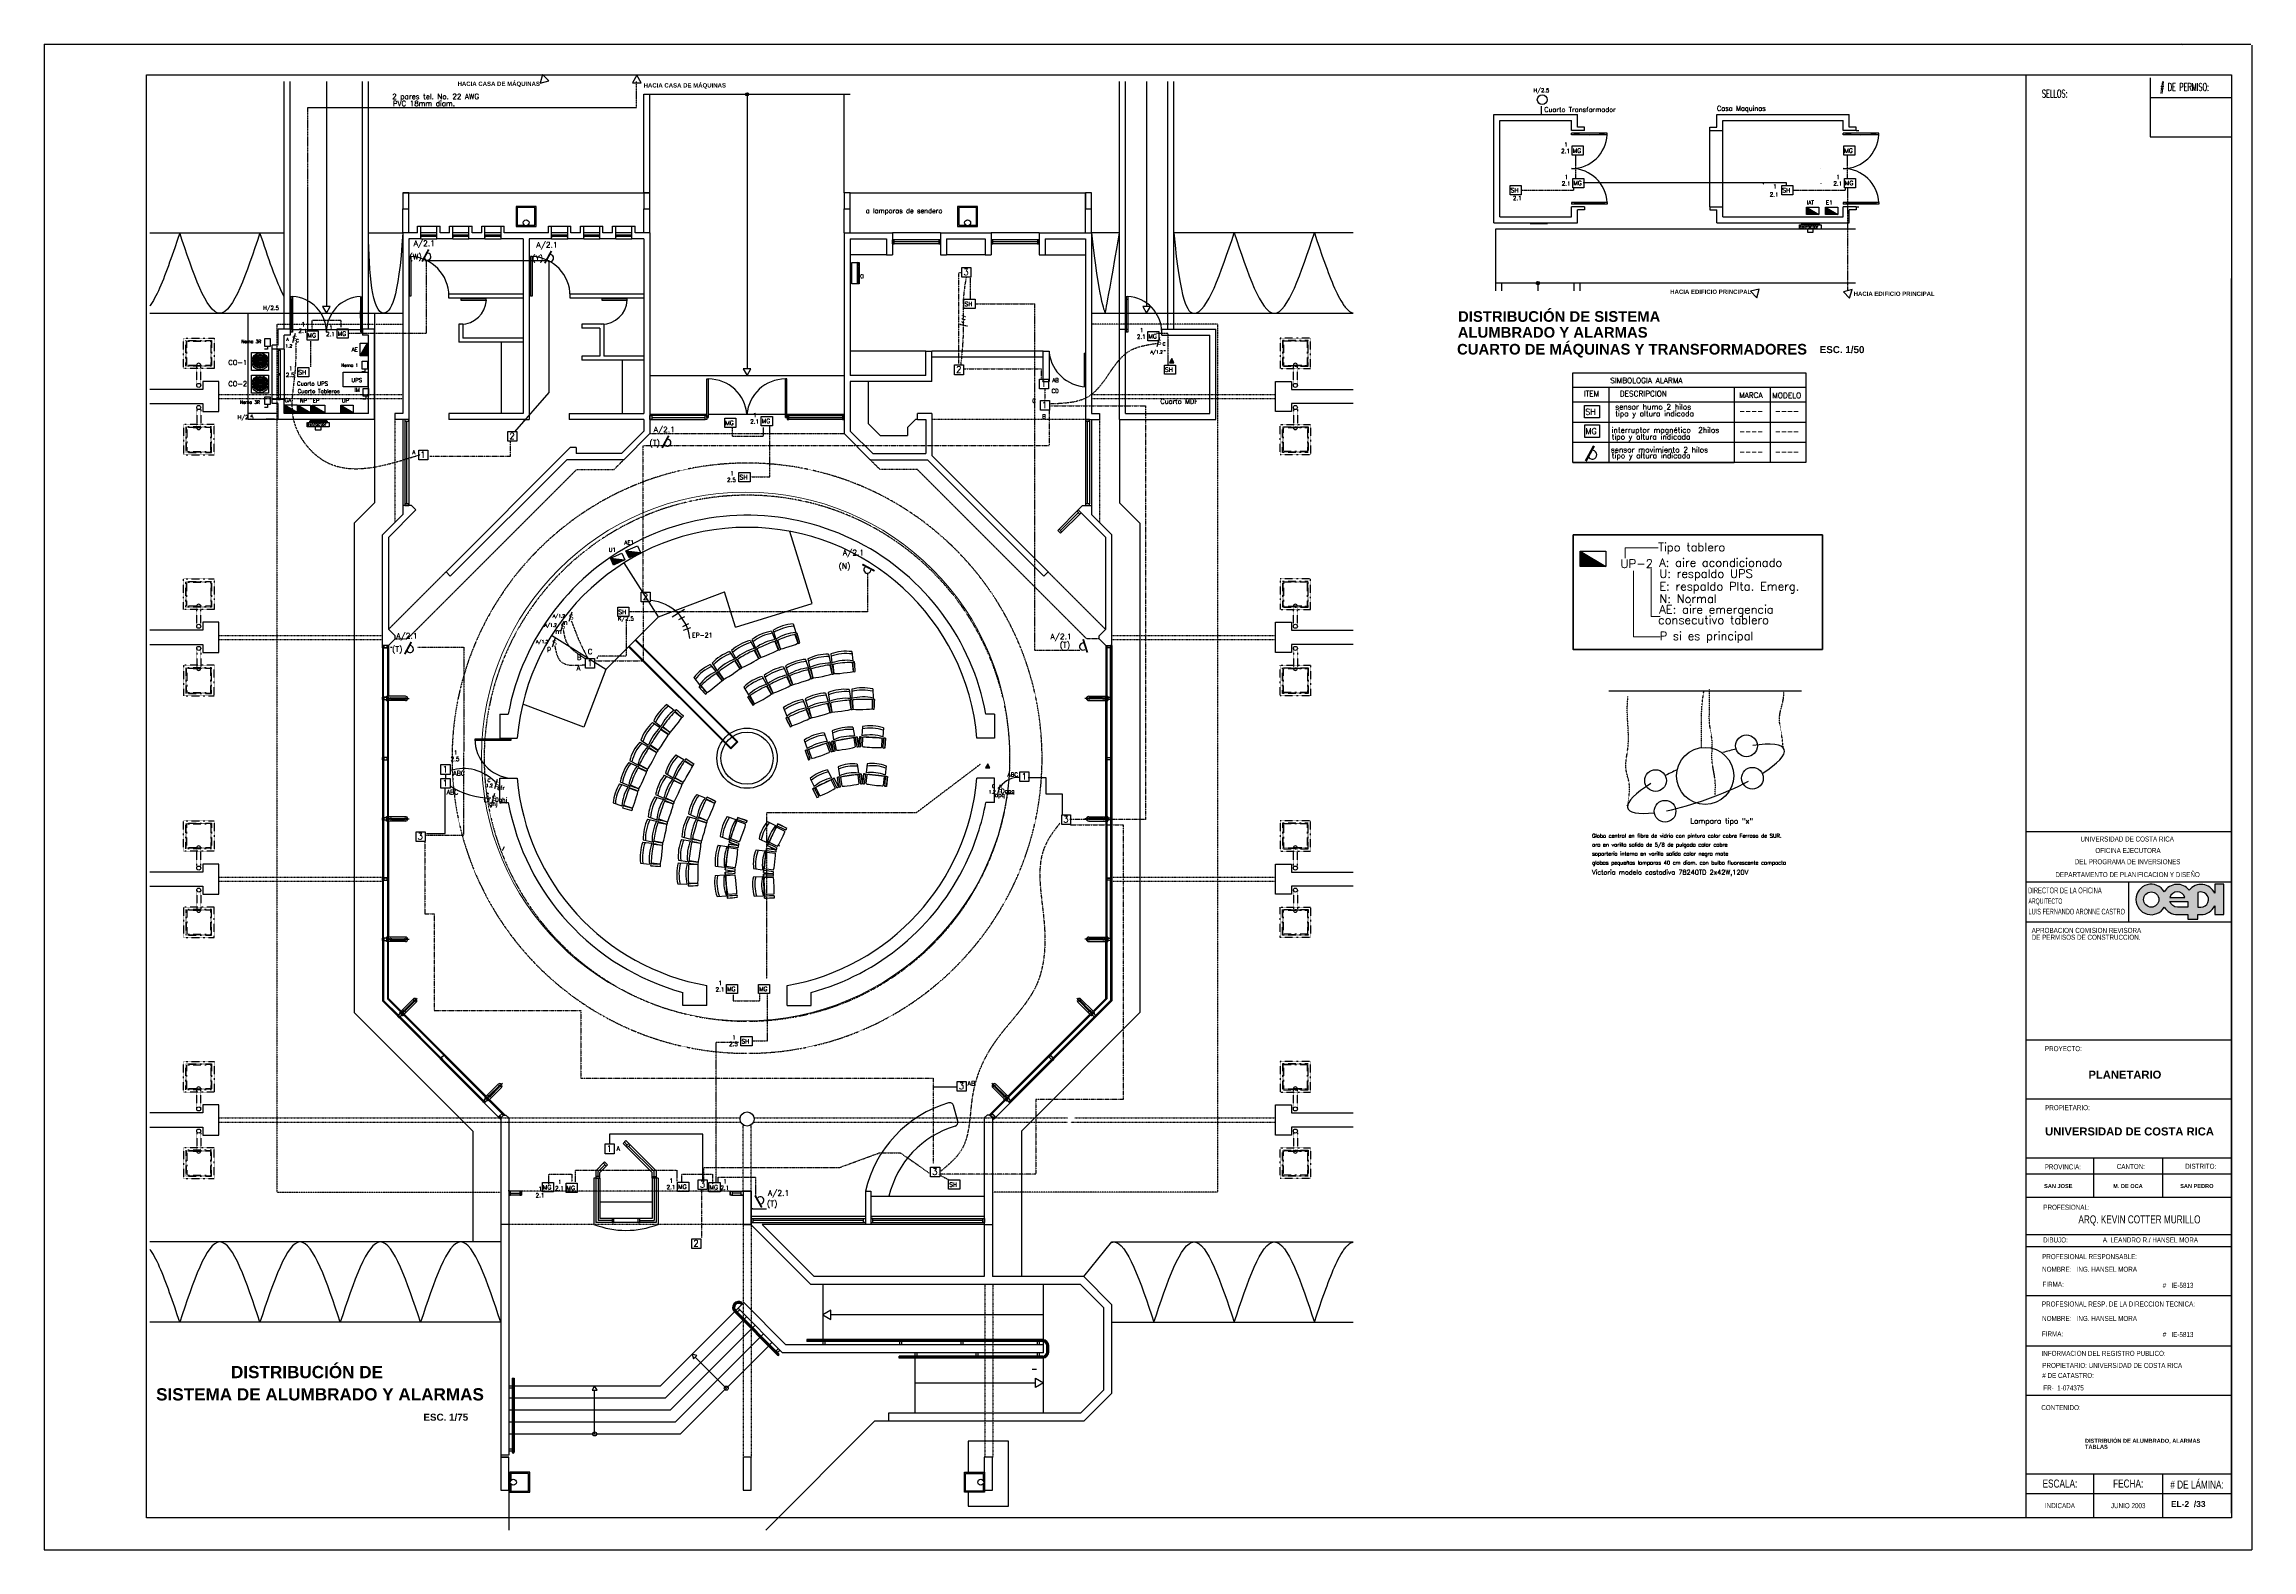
# Paper-space layout 'Layout1' of a CAD drawing. Extents: x -557 to 543, y -411 to 339.
# The model-space entities are those that its viewports show. They can reach past a viewport. Long polylines and large blocks are cut down to what shows.
import ezdxf
from ezdxf.enums import TextEntityAlignment as Align

# ---------------------------------------------------------------- set-up
doc = ezdxf.new("R2010")
doc.units = 0
doc.header["$LTSCALE"] = 0.5
doc.header["$MEASUREMENT"] = 0
for name, pattern in [('DASHDOTX2', [2, 1, -0.5, 0, -0.5]), ('DASHED2', [0.375, 0.25, -0.125]), ('HIDDEN', [0.375, 0.25, -0.125]), ('HIDDEN2', [0.1875, 0.125, -0.0625]), ('PHANTOM2', [31.75, 15.875, -3.175, 3.175, -3.175, 3.175, -3.175])]:
    doc.linetypes.add(name, pattern=pattern)
for name, color, linetype in [('1', 6, 'CONTINUOUS'), ('2', 1, 'CONTINUOUS'), ('6', 7, 'CONTINUOUS'), ('AIRE', 5, 'CONTINUOUS'), ('ALUMBRADO', 3, 'CONTINUOUS'), ('butacas', 1, 'CONTINUOUS'), ('CAJETIN', 1, 'CONTINUOUS'), ('columnas', 5, 'CONTINUOUS'), ('equipo', 5, 'CONTINUOUS'), ('escaleras', 1, 'CONTINUOUS'), ('LAM5$0$LAM-3$0$MARCO', 1, 'CONTINUOUS'), ('LAM5$0$LAM-3$0$TEXTO', 5, 'CONTINUOUS'), ('LUCES', 170, 'CONTINUOUS'), ('METAL', 6, 'CONTINUOUS'), ('MUEBLES', 6, 'CONTINUOUS'), ('murosbajos', 1, 'CONTINUOUS'), ('MVIEW', 2, 'CONTINUOUS'), ('PARED', 1, 'CONTINUOUS'), ('paredbaños', 6, 'CONTINUOUS'), ('paredes', 1, 'CONTINUOUS'), ('PISO', 1, 'CONTINUOUS'), ('pisoplanta', 1, 'CONTINUOUS'), ('PROYECCIONES', 6, 'HIDDEN'), ('PUERTAS', 6, 'CONTINUOUS'), ('SEÑALES', 4, 'CONTINUOUS'), ('talud', 5, 'CONTINUOUS'), ('texturas', 6, 'CONTINUOUS'), ('TOMAS', 4, 'HIDDEN2'), ('TUBERIA', 3, 'DASHDOTX2'), ('tuberia_alumbrado', 3, 'DASHED2'), ('UNIFILAR', 1, 'CONTINUOUS'), ('ventana', 6, 'CONTINUOUS'), ('ventanas', 6, 'CONTINUOUS'), ('vidrio', 6, 'CONTINUOUS')]:
    doc.layers.add(name, color=color, linetype=linetype)
doc.layers.get('MVIEW').off()
doc.layers.get('MVIEW').freeze()
doc.styles.add('ALR4', font='sanssb__.ttf')
doc.styles.add('INFO', font='swisscl.ttf', dxfattribs={"height": 2.5})
doc.styles.add('LAM5$0$LAM-3$0$R1', font='romans.shx')
doc.styles.add('romans', font='romans.shx')
doc.styles.add('STYLE2', font='romans.shx')

# ---------------------------------------------------------------- blocks, each defined once
blk = doc.blocks.new('apoymuro-cortina')
at = {"layer": 'vidrio', "color": 1, "linetype": 'Continuous'}
for p, q in [((0, 0), (-0.099, 0)), ((0, -0.057), (0, 0)), ((-0.125, -0.001), (-0.125, -0.057)), ((-0.119, 0), (-0.124, 0)), ((-0.124, -0.057), (-0.119, -0.057)), ((-0.122, -0.01), (-0.122, -0.003)), ((-0.122, -0.032), (-0.122, -0.013)), ((-0.096, -0.032), (-0.122, -0.032)), ((-0.122, -0.035), (-0.096, -0.035)), ((-0.122, -0.044), (-0.122, -0.035)), ((-0.122, -0.054), (-0.122, -0.048)), ((-0.121, -0.003), (-0.12, -0.003)), ((-0.12, -0.01), (-0.121, -0.01)), ((-0.121, -0.013), (-0.119, -0.013)), ((-0.119, -0.045), (-0.121, -0.045)), ((-0.121, -0.047), (-0.12, -0.047)), ((-0.12, -0.055), (-0.121, -0.055)), ((-0.12, -0.003), (-0.12, -0.004)), ((-0.12, -0.009), (-0.12, -0.01)), ((-0.12, -0.047), (-0.12, -0.048)), ((-0.12, -0.054), (-0.12, -0.055)), ((-0.119, -0.004), (-0.119, -0.001)), ((-0.119, -0.012), (-0.119, -0.009)), ((-0.119, -0.048), (-0.119, -0.045)), ((-0.119, -0.057), (-0.119, -0.054)), ((-0.1, -0.001), (-0.1, -0.004)), ((-0.1, -0.009), (-0.1, -0.012)), ((-0.1, -0.045), (-0.1, -0.048)), ((-0.1, -0.054), (-0.1, -0.057)), ((-0.099, -0.013), (-0.097, -0.013)), ((-0.097, -0.045), (-0.099, -0.045)), ((-0.099, -0.057), (-0.094, -0.057)), ((-0.098, -0.003), (-0.097, -0.003)), ((-0.098, -0.004), (-0.098, -0.003)), ((-0.098, -0.01), (-0.098, -0.009)), ((-0.097, -0.01), (-0.098, -0.01)), ((-0.098, -0.047), (-0.097, -0.047)), ((-0.098, -0.048), (-0.098, -0.047)), ((-0.098, -0.055), (-0.098, -0.054)), ((-0.097, -0.055), (-0.098, -0.055)), ((-0.096, -0.003), (-0.096, -0.01)), ((-0.096, -0.013), (-0.096, -0.032)), ((-0.096, -0.035), (-0.096, -0.044)), ((-0.096, -0.048), (-0.096, -0.054)), ((-0.094, -0.057), (0, -0.057)), ((-0.093, -0.003), (-0.093, -0.054)), ((-0.004, -0.003), (-0.093, -0.003)), ((-0.093, -0.055), (-0.004, -0.055)), ((-0.003, -0.054), (-0.003, -0.003))]:
    blk.add_line(p, q, dxfattribs=at)
at = {"layer": 'vidrio', "linetype": 'Continuous'}
for p, q in [((-0.04, 0.002), (-0.04, 0.005)), ((-0.04, 0.005), (0.031, 0.005)), ((0.027, 0.002), (-0.04, 0.002)), ((-0.032, 0.006), (-0.032, 0.008)), ((-0.032, 0.008), (-0.006, 0.008)), ((-0.006, 0.006), (-0.032, 0.006)), ((-0.009, 0.01), (-0.029, 0.01)), ((-0.029, 0.01), (-0.029, 0.008)), ((-0.029, 0.008), (-0.009, 0.008)), ((-0.028, 0.011), (-0.028, 0.02)), ((-0.026, 0.021), (-0.011, 0.021)), ((-0.011, 0.011), (-0.026, 0.011)), ((-0.024, 0.02), (-0.024, 0.011)), ((-0.015, 0.021), (-0.023, 0.021)), ((-0.014, 0.011), (-0.014, 0.02)), ((-0.009, 0.02), (-0.009, 0.011)), ((-0.009, 0.008), (-0.009, 0.01)), ((-0.006, 0.008), (-0.006, 0.006)), ((0.027, -0.059), (0.027, 0.002)), ((0.031, -0.063), (0.031, 0.005)), ((-0.105, -0.044), (-0.113, -0.044)), ((-0.04, -0.059), (0.027, -0.059)), ((-0.04, -0.063), (-0.04, -0.059)), ((0.031, -0.063), (-0.04, -0.063)), ((-0.032, -0.063), (-0.032, -0.065)), ((-0.006, -0.063), (-0.032, -0.063)), ((-0.032, -0.065), (-0.006, -0.065)), ((-0.029, -0.068), (-0.029, -0.065)), ((-0.029, -0.065), (-0.009, -0.065)), ((-0.009, -0.068), (-0.029, -0.068)), ((-0.028, -0.069), (-0.028, -0.078)), ((-0.011, -0.068), (-0.026, -0.068)), ((-0.026, -0.078), (-0.011, -0.078)), ((-0.013, -0.005), (-0.025, -0.005)), ((-0.025, -0.005), (-0.025, -0.052)), ((-0.025, -0.052), (-0.013, -0.052)), ((-0.025, -0.083), (-0.025, -0.078)), ((-0.013, -0.079), (-0.025, -0.079)), ((-0.013, -0.081), (-0.025, -0.081)), ((-0.025, -0.083), (-0.024, -0.084)), ((-0.013, -0.083), (-0.025, -0.083)), ((-0.024, -0.078), (-0.024, -0.069)), ((-0.014, -0.084), (-0.024, -0.084)), ((-0.015, -0.078), (-0.023, -0.078)), ((-0.015, -0.08), (-0.023, -0.08)), ((-0.015, -0.082), (-0.023, -0.082)), ((-0.019, -0.084), (-0.019, -0.084)), ((-0.014, -0.069), (-0.014, -0.078)), ((-0.013, -0.083), (-0.014, -0.084)), ((-0.013, -0.052), (-0.013, -0.005)), ((-0.013, -0.083), (-0.013, -0.078)), ((-0.009, -0.065), (-0.009, -0.068)), ((-0.009, -0.078), (-0.009, -0.069)), ((-0.006, -0.065), (-0.006, -0.063))]:
    blk.add_line(p, q, dxfattribs=at)
at = {"layer": 'vidrio', "color": 1, "linetype": 'Continuous', "extrusion": (0, 0, -1)}
for centre, major_axis, start_param, end_param in [((-0.099, -0.001), (0.000451, -0.000451), 2.356194, 3.926991), ((-0.124, -0.001), (0.000451, -0.000451), 2.356194, 3.926991), ((-0.124, -0.057), (0.000451, 0.000451), 2.356194, 3.926991), ((-0.121, -0.003), (0.000451, -0.000451), 2.356194, 3.926991), ((-0.121, -0.01), (0.000451, 0.000451), 2.356194, 3.926991), ((-0.121, -0.013), (0.000451, -0.000451), 2.356194, 3.926991), ((-0.121, -0.044), (0.000451, 0.000451), 2.356194, 3.926991), ((-0.121, -0.048), (0.000451, -0.000451), 2.356194, 3.926991), ((-0.121, -0.054), (0.000451, 0.000451), 2.356194, 3.926991), ((-0.119, -0.004), (0.000451, 0.000451), 2.356194, 3.926991), ((-0.119, -0.009), (0.000451, -0.000451), 2.356194, 3.926991), ((-0.119, -0.048), (0.000451, 0.000451), 2.356194, 3.926991), ((-0.119, -0.054), (0.000451, -0.000451), 2.356194, 3.926991), ((-0.119, -0.001), (0.000451, -0.000451), 3.926991, 5.497787), ((-0.119, -0.004), (0.000451, -0.000451), -0.785398, 0.785398), ((-0.119, -0.009), (0.000451, -0.000451), 3.926991, 5.497787), ((-0.119, -0.012), (0.000451, -0.000451), -0.785398, 0.785398), ((-0.119, -0.045), (0.000451, -0.000451), 3.926991, 5.497787), ((-0.119, -0.048), (0.000451, -0.000451), -0.785398, 0.785398), ((-0.119, -0.054), (0.000451, -0.000451), 3.926991, 5.497787), ((-0.119, -0.057), (0.000451, -0.000451), -0.785398, 0.785398), ((-0.099, -0.004), (0.000451, 0.000451), 2.356194, 3.926991), ((-0.099, -0.009), (0.000451, -0.000451), 2.356194, 3.926991), ((-0.099, -0.012), (0.000451, 0.000451), 2.356194, 3.926991), ((-0.099, -0.045), (0.000451, -0.000451), 2.356194, 3.926991), ((-0.099, -0.048), (0.000451, 0.000451), 2.356194, 3.926991), ((-0.099, -0.054), (0.000451, -0.000451), 2.356194, 3.926991), ((-0.099, -0.057), (0.000451, 0.000451), 2.356194, 3.926991), ((-0.099, -0.004), (0.000451, -0.000451), -0.785398, 0.785398), ((-0.099, -0.009), (0.000451, -0.000451), 3.926991, 5.497787), ((-0.099, -0.048), (0.000451, -0.000451), -0.785398, 0.785398), ((-0.099, -0.054), (0.000451, -0.000451), 3.926991, 5.497787), ((-0.097, -0.003), (0.000451, 0.000451), 5.497787, 7.068583), ((-0.097, -0.01), (0.000451, -0.000451), -0.785398, 0.785398), ((-0.097, -0.013), (0.000451, -0.000451), 3.926991, 5.497787), ((-0.097, -0.044), (0.000451, -0.000451), -0.785398, 0.785398), ((-0.097, -0.048), (0.000451, 0.000451), 5.497787, 7.068583), ((-0.093, -0.003), (0.000361, 0.000361), 3.926991, 5.497787), ((-0.093, -0.054), (0.000361, 0.000361), 2.356194, 3.926991)]:
    blk.add_ellipse(centre, major_axis=major_axis, ratio=1, start_param=start_param, end_param=end_param, dxfattribs=at)
at = {"layer": 'vidrio', "linetype": 'Continuous', "extrusion": (0, 0, -1)}
for centre, major_axis, start_param, end_param in [((-0.026, 0.016), (0.00325, -0.00325), 3.399063, 4.454918), ((-0.026, 0.015), (0.00325, -0.00325), 0.257471, 1.313326), ((-0.019, 0), (0.0144, -0.0144), 3.678281, 4.175701), ((-0.019, 0.031), (0.0144, 0.0144), 2.107484, 2.604904), ((-0.011, 0.016), (0.00325, -0.00325), 3.399063, 4.454918), ((-0.011, 0.015), (0.00325, -0.00325), 0.257471, 1.313326), ((-0.026, -0.073), (0.00325, 0.00325), 4.96986, 6.025715), ((-0.026, -0.074), (0.00325, 0.00325), 1.828267, 2.884122), ((-0.019, -0.088), (0.0144, 0.0144), 5.249077, 5.746497), ((-0.019, -0.058), (0.0144, -0.0144), 0.536688, 1.034108), ((-0.011, -0.073), (0.00325, 0.00325), 4.96986, 6.025715), ((-0.011, -0.074), (0.00325, 0.00325), 1.828267, 2.884122)]:
    blk.add_ellipse(centre, major_axis=major_axis, ratio=1, start_param=start_param, end_param=end_param, dxfattribs=at)
at = {"layer": 'vidrio', "color": 5, "linetype": 'Continuous', "extrusion": (0, 0, -1)}
for centre, major_axis, start_param, end_param in [((-0.004, -0.003), (0.000361, -0.000361), 3.926991, 5.497787), ((-0.004, -0.054), (0.000361, 0.000361), 0.785398, 2.356194)]:
    blk.add_ellipse(centre, major_axis=major_axis, ratio=1, start_param=start_param, end_param=end_param, dxfattribs=at)
blk = doc.blocks.new('butacas')
at = {"layer": 'butacas'}
for p, q in [((1.147, 3.343), (1.216, 3.127)), ((0.075, 2.932), (0.182, 2.732)), ((0.123, 2.956), (0.213, 2.747)), ((0.606, 3.164), (0.696, 2.955)), ((0.647, 3.182), (0.716, 2.966)), ((0.689, 2.908), (0.778, 2.701)), ((0.835, 2.723), (0.764, 2.936)), ((1.192, 3.078), (1.262, 2.864)), ((-0.917, 2.333), (-0.775, 2.156)), ((-0.873, 2.365), (-0.748, 2.176)), ((-0.434, 2.655), (-0.309, 2.465)), ((-0.388, 2.682), (-0.28, 2.483)), ((-0.307, 2.417), (-0.183, 2.229)), ((-0.131, 2.26), (-0.238, 2.458)), ((0.18, 2.684), (0.287, 2.486)), ((0.342, 2.513), (0.253, 2.719)), ((0.906, 2.277), (0.998, 2.07)), ((0.961, 2.298), (1.032, 2.083)), ((1.46, 2.462), (1.531, 2.246)), ((1.518, 2.477), (1.565, 2.255)), ((1.646, 2), (1.599, 2.22)), ((2.031, 2.588), (2.079, 2.366)), ((2.063, 2.32), (2.11, 2.1)), ((2.09, 2.597), (2.114, 2.372)), ((2.168, 2.11), (2.144, 2.333)), ((2.612, 2.654), (2.636, 2.429)), ((2.616, 2.385), (2.64, 2.161)), ((-1.328, 2.006), (-1.186, 1.828)), ((-1.2, 1.78), (-1.035, 1.592)), ((-1.001, 1.636), (-1.141, 1.812)), ((-0.769, 2.108), (-0.629, 1.932)), ((-0.58, 1.967), (-0.704, 2.155)), ((-0.081, 1.773), (0.032, 1.576)), ((0.373, 2.036), (0.487, 1.839)), ((0.426, 2.062), (0.519, 1.855)), ((0.486, 1.791), (0.599, 1.596)), ((0.65, 1.623), (0.558, 1.828)), ((0.992, 2.022), (1.084, 1.816)), ((1.138, 1.837), (1.068, 2.051)), ((1.52, 2.199), (1.59, 1.985)), ((2.542, 1.711), (2.575, 1.486)), ((2.608, 1.716), (2.612, 1.489)), ((3.133, 1.726), (3.138, 1.499)), ((-1.995, 1.341), (-1.818, 1.199)), ((-1.801, 1.153), (-1.625, 1.013)), ((-1.769, 1.212), (-1.581, 1.047)), ((0.011, 1.529), (0.149, 1.32)), ((0.187, 1.358), (0.075, 1.553)), ((0.904, 1.255), (0.991, 1.046)), ((1.388, 1.459), (1.476, 1.249)), ((1.451, 1.48), (1.512, 1.262)), ((1.469, 1.202), (1.556, 0.994)), ((1.607, 1.012), (1.547, 1.229)), ((1.957, 1.621), (2.018, 1.403)), ((2.005, 1.356), (2.065, 1.139)), ((2.022, 1.635), (2.055, 1.41)), ((2.118, 1.151), (2.086, 1.373)), ((2.556, 1.442), (2.588, 1.219)), ((2.642, 1.224), (2.638, 1.449)), ((3.113, 1.458), (3.117, 1.233)), ((-2.355, 0.886), (-2.166, 0.761)), ((-2.323, 0.93), (-2.146, 0.789)), ((-2.146, 0.717), (-1.958, 0.593)), ((-1.922, 0.642), (-2.098, 0.782)), ((0.964, 1.002), (1.077, 0.778)), ((1.118, 0.81), (1.031, 1.018)), ((1.917, 0.628), (1.993, 0.414)), ((2.118, 0.681), (2.157, 0.457)), ((2.635, 0.772), (2.675, 0.549)), ((2.873, 0.787), (2.861, 0.56)), ((3.398, 0.759), (3.386, 0.533)), ((-2.674, 0.402), (-2.474, 0.294)), ((-2.646, 0.449), (-2.457, 0.323)), ((-2.45, 0.252), (-2.252, 0.145)), ((-2.221, 0.197), (-2.408, 0.321)), ((-1.773, 0.081), (-1.576, -0.032)), ((1.422, 0.453), (1.498, 0.239)), ((1.448, 0.191), (2.061, 0.408)), ((1.448, 0.191), (1.532, -0.045)), ((1.61, -0.004), (1.535, 0.208)), ((1.983, 0.367), (2.058, 0.155)), ((2.061, 0.408), (2.145, 0.172)), ((2.101, 0.418), (2.741, 0.531)), ((2.101, 0.418), (2.145, 0.172)), ((2.228, 0.2), (2.189, 0.421)), ((2.657, 0.504), (2.696, 0.282)), ((2.741, 0.531), (2.785, 0.285)), ((2.798, 0.535), (2.785, 0.285)), ((2.798, 0.535), (3.447, 0.501)), ((2.873, 0.293), (2.884, 0.518)), ((3.359, 0.493), (3.347, 0.268)), ((3.447, 0.501), (3.434, 0.251)), ((-2.948, -0.108), (-2.74, -0.198)), ((-2.925, -0.059), (-2.725, -0.168)), ((-2.712, -0.238), (-2.506, -0.327)), ((-2.479, -0.273), (-2.677, -0.165)), ((-2.062, -0.426), (-1.855, -0.519)), ((-2.036, -0.373), (-1.839, -0.487)), ((-1.596, -0.599), (-1.791, -0.486)), ((-1.553, -0.075), (-1.358, -0.187)), ((-1.529, -0.011), (-1.32, -0.149)), ((1.575, -0.503), (1.676, -0.706)), ((1.633, -0.759), (2.17, -0.493)), ((2.001, -0.291), (2.101, -0.495)), ((2.097, -0.543), (2.197, -0.744)), ((2.17, -0.493), (2.281, -0.717)), ((2.247, -0.474), (2.841, -0.389)), ((2.247, -0.474), (2.282, -0.722)), ((2.272, -0.212), (2.305, -0.437)), ((2.367, -0.697), (2.335, -0.474)), ((2.743, -0.145), (2.775, -0.369)), ((2.756, -0.414), (2.788, -0.636)), ((2.841, -0.389), (2.876, -0.636)), ((2.904, -0.388), (2.876, -0.636)), ((2.904, -0.388), (3.5, -0.455)), ((2.965, -0.634), (2.99, -0.41)), ((2.995, -0.141), (2.969, -0.366)), ((3.412, -0.458), (3.387, -0.681)), ((3.467, -0.194), (3.442, -0.42)), ((3.5, -0.455), (3.473, -0.703)), ((-3.177, -0.64), (-2.962, -0.712)), ((-3.158, -0.59), (-2.949, -0.68)), ((-2.931, -0.749), (-2.717, -0.82)), ((-2.695, -0.763), (-2.902, -0.674)), ((-2.298, -0.961), (-2.083, -1.032)), ((-2.277, -0.906), (-2.07, -0.998)), ((-2.051, -1.068), (-1.837, -1.138)), ((-1.816, -1.084), (-2.022, -0.992)), ((-1.828, -0.558), (-1.623, -0.65)), ((-1.255, -0.904), (-1.046, -0.991)), ((-1.018, -1.031), (-0.81, -1.118)), ((-1.002, -0.964), (-0.778, -1.077)), ((1.633, -0.759), (1.744, -0.983)), ((1.816, -0.933), (1.716, -0.732)), ((-3.336, -1.115), (-3.121, -1.187)), ((-2.86, -1.247), (-3.073, -1.176)), ((-2.477, -1.518), (-2.255, -1.565)), ((-2.462, -1.46), (-2.246, -1.531)), ((-2.22, -1.599), (-2, -1.646)), ((-1.985, -1.59), (-2.199, -1.52)), ((-1.48, -1.451), (-1.262, -1.512)), ((-1.459, -1.388), (-1.249, -1.476)), ((-1.229, -1.547), (-1.012, -1.607)), ((-0.994, -1.556), (-1.202, -1.469)), ((-0.493, -1.45), (-0.279, -1.526)), ((-0.446, -2.09), (-0.231, -1.476)), ((-0.248, -1.563), (-0.036, -1.637)), ((-0.231, -1.476), (0.005, -1.559)), ((0.506, -2.175), (0.765, -1.634)), ((0.507, -1.58), (0.712, -1.677)), ((0.765, -1.634), (0.99, -1.741)), ((-2.597, -2.09), (-2.372, -2.114)), ((-2.588, -2.031), (-2.366, -2.079)), ((-2.333, -2.144), (-2.11, -2.168)), ((-2.1, -2.11), (-2.32, -2.063)), ((-1.635, -2.022), (-1.41, -2.055)), ((-1.621, -1.957), (-1.403, -2.018)), ((-1.373, -2.086), (-1.151, -2.118)), ((-1.139, -2.065), (-1.356, -2.005)), ((-0.72, -2.166), (-0.495, -2.197)), ((-0.667, -1.946), (-0.453, -2.021)), ((-0.545, -2.783), (-0.458, -2.139)), ((-0.458, -2.139), (-0.21, -2.172)), ((-0.446, -2.09), (-0.21, -2.172)), ((-0.193, -2.086), (-0.405, -2.011)), ((0.302, -2.009), (0.507, -2.106)), ((0.506, -2.175), (0.732, -2.283)), ((0.758, -2.199), (0.555, -2.102)), ((0.738, -1.718), (0.941, -1.815)), ((-2.654, -2.612), (-2.429, -2.636)), ((-2.161, -2.64), (-2.385, -2.616)), ((-1.716, -2.608), (-1.489, -2.612)), ((-1.711, -2.542), (-1.486, -2.575)), ((-1.449, -2.638), (-1.224, -2.642)), ((-1.219, -2.588), (-1.442, -2.556)), ((-0.79, -2.687), (-0.566, -2.717)), ((-0.298, -2.728), (-0.521, -2.698)), ((-0.457, -2.227), (-0.234, -2.257)), ((0.223, -2.279), (0.448, -2.308)), ((0.409, -2.845), (0.484, -2.249)), ((0.484, -2.249), (0.732, -2.281)), ((0.486, -2.338), (0.709, -2.366)), ((-1.726, -3.133), (-1.499, -3.138)), ((-1.233, -3.117), (-1.458, -3.113)), ((-0.795, -2.925), (-0.57, -2.904)), ((-0.547, -2.839), (-0.298, -2.816)), ((-0.487, -3.487), (-0.547, -2.839)), ((-0.545, -2.783), (-0.298, -2.816)), ((-0.526, -2.925), (-0.302, -2.905)), ((0.159, -2.958), (0.386, -2.949)), ((0.163, -2.751), (0.388, -2.779)), ((0.409, -2.845), (0.657, -2.876)), ((0.412, -2.886), (0.662, -2.876)), ((0.436, -3.485), (0.412, -2.886)), ((0.428, -2.973), (0.653, -2.964)), ((0.655, -2.788), (0.432, -2.759)), ((-0.747, -3.448), (-0.521, -3.427)), ((-0.487, -3.487), (-0.238, -3.464)), ((-0.258, -3.378), (-0.482, -3.398)), ((0.178, -3.433), (0.405, -3.424)), ((0.436, -3.485), (0.686, -3.475)), ((0.67, -3.388), (0.445, -3.397))]:
    blk.add_line(p, q, dxfattribs=at)
for centre, radius, start, end in [((0.743, 2.878), 0.0607, 87.5403, 134.021), ((7.247, 5.278), 6.957, 199.7917, 201.7696), ((-5.715, 0.359), 6.957, 19.7917, 21.7696), ((1.243, 3.044), 0.0607, 82.7048, 129.1855), ((7.926, 4.887), 6.957, 194.9562, 196.9341), ((-5.404, 1.078), 6.957, 14.9562, 16.9341), ((1.278, 2.921), 0.0607, 262.7048, 309.1855), ((-0.249, 2.398), 0.0607, 97.6717, 144.1525), ((5.731, 5.904), 6.957, 209.9231, 211.9011), ((-6.163, -1.218), 6.957, 29.9231, 31.9011), ((-0.183, 2.288), 0.0607, 277.6717, 324.1525), ((0.236, 2.66), 0.0607, 92.606, 139.0867), ((6.503, 5.624), 6.957, 204.8574, 206.8353), ((-5.974, -0.42), 6.957, 24.8574, 26.8353), ((0.292, 2.544), 0.0607, 272.606, 319.0867), ((0.789, 2.758), 0.0607, 267.5403, 314.021), ((1.571, 2.165), 0.0607, 81.9044, 128.3851), ((8.279, 3.914), 6.957, 194.1558, 196.1337), ((-5.103, 0.292), 6.957, 14.1558, 16.1337), ((2.111, 2.281), 0.0607, 75.9451, 122.4258), ((8.964, 3.325), 6.957, 188.1965, 190.1744), ((-4.722, 1.111), 6.957, 8.1965, 10.1744), ((2.659, 2.341), 0.0607, 69.9858, 116.4665), ((9.584, 2.667), 6.957, 182.2372, 184.2151), ((-4.258, 1.887), 6.957, 2.2372, 4.2151), ((-1.141, 1.75), 0.0607, 107.8032, 154.2839), ((4.129, 6.253), 6.957, 220.0546, 222.0325), ((-6.327, -2.85), 6.957, 40.0546, 42.0325), ((-0.709, 2.094), 0.0607, 102.7375, 149.2182), ((4.938, 6.114), 6.957, 214.9889, 216.9668), ((-6.281, -2.03), 6.957, 34.9889, 36.9668), ((-0.634, 1.99), 0.0607, 282.7375, 329.2182), ((0.543, 1.768), 0.0607, 93.823, 140.3037), ((6.745, 4.865), 6.957, 206.0744, 208.0523), ((-5.6, -1.443), 6.957, 26.0744, 28.0523), ((1.047, 1.994), 0.0607, 87.8637, 134.3444), ((7.537, 4.429), 6.957, 200.1151, 202.093), ((-5.397, -0.562), 6.957, 20.1151, 22.093), ((1.093, 1.874), 0.0607, 267.8637, 314.3444), ((1.605, 2.041), 0.0607, 261.9044, 308.3851), ((2.131, 2.155), 0.0607, 255.9451, 302.4258), ((2.666, 2.213), 0.0607, 249.9858, 296.4665), ((-1.74, 1.153), 0.0607, 115.568, 162.0487), ((2.874, 6.327), 6.957, 227.8194, 229.7973), ((-6.256, -4.105), 6.957, 47.8194, 49.7973), ((-1.057, 1.653), 0.0607, 287.8032, 334.2839), ((0.066, 1.492), 0.0607, 99.7823, 146.263), ((5.912, 5.216), 6.957, 212.0337, 214.0116), ((-5.711, -2.339), 6.957, 32.0337, 34.0116), ((0.136, 1.384), 0.0607, 279.7823, 326.263), ((0.602, 1.654), 0.0607, 273.823, 320.3037), ((1.523, 1.172), 0.0607, 85.9215, 132.4022), ((8.091, 3.387), 6.957, 198.1729, 200.1508), ((-5.004, -1.164), 6.957, 18.1729, 20.1508), ((2.054, 1.32), 0.0607, 78.6837, 125.1644), ((8.85, 2.689), 6.957, 190.9351, 192.913), ((-4.714, -0.175), 6.957, 10.9351, 12.913), ((2.081, 1.194), 0.0607, 258.6837, 305.1644), ((2.601, 1.4), 0.0607, 71.4459, 117.9266), ((9.514, 1.902), 6.957, 183.6973, 185.6753), ((2.611, 1.272), 0.0607, 251.4459, 297.9266), ((-4.303, 0.769), 6.957, 3.6973, 5.6753), ((10.074, 1.037), 6.957, 176.4595, 178.4375), ((3.147, 1.282), 0.0607, 244.2081, 290.6889), ((3.153, 1.41), 0.0607, 64.2081, 110.6889), ((-3.775, 1.655), 6.957, 356.4595, 358.4375), ((-2.084, 0.722), 0.0607, 120.6337, 167.1144), ((2.054, 6.283), 6.957, 232.8851, 234.863), ((-6.119, -4.914), 6.957, 52.8851, 54.863), ((-1.98, 0.647), 0.0607, 300.6337, 347.1144), ((-1.643, 1.069), 0.0607, 295.568, 342.0487), ((1.014, 0.958), 0.0607, 93.1593, 139.64), ((7.251, 3.983), 6.957, 205.4107, 207.3886), ((-5.166, -2.181), 6.957, 25.4107, 27.3886), ((1.071, 0.843), 0.0607, 273.1593, 319.64), ((1.565, 1.051), 0.0607, 265.9215, 312.4022), ((-2.39, 0.263), 0.0607, 125.6994, 172.1802), ((1.242, 6.168), 6.957, 237.9508, 239.9288), ((-5.911, -5.708), 6.957, 57.9508, 59.9288), ((-2.279, 0.197), 0.0607, 305.6994, 352.1802), ((1.492, 0.142), 0.0607, 86.2296, 132.7103), ((8.049, 2.392), 6.957, 198.4809, 200.4589), ((-5.022, -2.229), 6.957, 18.4809, 20.4589), ((2.058, 0.342), 0.0607, 86.2296, 132.7103), ((8.615, 2.592), 6.957, 198.4809, 200.4589), ((-4.456, -2.029), 6.957, 18.4809, 20.4589), ((2.101, 0.221), 0.0607, 266.2296, 312.7103), ((2.136, 0.363), 0.0607, 76.7907, 123.2715), ((8.973, 1.507), 6.957, 189.0421, 191.0201), ((2.159, 0.236), 0.0607, 256.7907, 303.2715), ((-4.678, -0.908), 6.957, 9.0421, 11.0201), ((2.727, 0.467), 0.0607, 76.7907, 123.2715), ((9.564, 1.611), 6.957, 189.0421, 191.0201), ((2.749, 0.341), 0.0607, 256.7907, 303.2715), ((-4.088, -0.803), 6.957, 9.0421, 11.0201), ((9.738, 0.046), 6.957, 176.0074, 177.9853), ((2.813, 0.345), 0.0607, 243.756, 290.2367), ((2.819, 0.473), 0.0607, 63.756, 110.2367), ((-4.106, 0.772), 6.957, 356.0074, 357.9853), ((10.337, 0.014), 6.957, 176.0074, 177.9853), ((3.412, 0.313), 0.0607, 243.756, 290.2367), ((3.419, 0.442), 0.0607, 63.756, 110.2367), ((-3.507, 0.741), 6.957, 356.0074, 357.9853), ((-2.653, -0.222), 0.0607, 130.7652, 177.2459), ((0.443, 5.98), 6.957, 243.0166, 244.9945), ((-5.633, -6.481), 6.957, 63.0166, 64.9945), ((-2.537, -0.278), 0.0607, 310.7652, 357.2459), ((-1.768, -0.543), 0.0607, 129.6963, 176.177), ((1.443, 5.6), 6.957, 241.9477, 243.9256), ((-4.865, -6.745), 6.957, 61.9477, 63.9256), ((-1.492, -0.066), 0.0607, 123.737, 170.2177), ((2.339, 5.711), 6.957, 235.9884, 237.9663), ((-5.216, -5.912), 6.957, 55.9884, 57.9663), ((-1.384, -0.136), 0.0607, 303.737, 350.2177), ((1.535, 0.021), 0.0607, 266.2296, 312.7103), ((2.175, -0.558), 0.0607, 93.1377, 139.6185), ((8.413, 2.464), 6.957, 205.3891, 207.3671), ((-4.007, -3.695), 6.957, 25.3891, 27.3671), ((2.28, -0.531), 0.0607, 74.9106, 121.3913), ((9.151, 0.389), 6.957, 187.162, 189.1399), ((-4.572, -1.577), 6.957, 7.162, 9.1399), ((2.825, -0.453), 0.0607, 74.9106, 121.3913), ((9.696, 0.467), 6.957, 187.162, 189.1399), ((-4.028, -1.499), 6.957, 7.162, 9.1399), ((9.803, -1.289), 6.957, 172.5992, 174.5772), ((2.922, -0.451), 0.0607, 60.3478, 106.8285), ((-3.973, 0.259), 6.957, 352.5992, 354.5772), ((10.35, -1.351), 6.957, 172.5992, 174.5772), ((3.469, -0.513), 0.0607, 60.3478, 106.8285), ((-3.427, 0.198), 6.957, 352.5992, 354.5772), ((-2.873, -0.728), 0.0607, 135.8309, 182.3116), ((-0.337, 5.723), 6.957, 248.0823, 250.0602), ((-5.289, -7.225), 6.957, 68.0823, 70.0602), ((-2.753, -0.774), 0.0607, 315.8309, 2.3116), ((-1.994, -1.047), 0.0607, 135.6556, 182.1363), ((0.562, 5.397), 6.957, 247.907, 249.8849), ((-4.429, -7.537), 6.957, 67.907, 69.8849), ((-1.874, -1.093), 0.0607, 315.6556, 2.1363), ((-1.654, -0.602), 0.0607, 309.6963, 356.177), ((-0.958, -1.014), 0.0607, 130.36, 176.8407), ((2.181, 5.166), 6.957, 242.6114, 244.5893), ((-3.983, -7.251), 6.957, 62.6114, 64.5893), ((-0.843, -1.071), 0.0607, 310.36, 356.8407), ((1.682, -0.803), 0.0607, 93.1377, 139.6185), ((7.92, 2.22), 6.957, 205.3891, 207.3671), ((-4.5, -3.94), 6.957, 25.3891, 27.3671), ((1.739, -0.918), 0.0607, 273.1377, 319.6185), ((2.232, -0.673), 0.0607, 273.1377, 319.6185), ((2.299, -0.658), 0.0607, 254.9106, 301.3913), ((2.843, -0.58), 0.0607, 254.9106, 301.3913), ((2.908, -0.579), 0.0607, 240.3478, 286.8285), ((3.454, -0.64), 0.0607, 240.3478, 286.8285), ((-3.04, -1.227), 0.0607, 140.6664, 187.1471), ((-1.057, 5.415), 6.957, 252.9178, 254.8957), ((-4.9, -7.905), 6.957, 72.9178, 74.8957), ((-2.916, -1.263), 0.0607, 320.6664, 7.1471), ((-2.165, -1.571), 0.0607, 141.6149, 188.0956), ((-0.292, 5.103), 6.957, 253.8663, 255.8442), ((-3.914, -8.279), 6.957, 73.8663, 75.8442), ((-2.041, -1.605), 0.0607, 321.6149, 8.0956), ((-1.172, -1.523), 0.0607, 137.5978, 184.0785), ((1.164, 5.004), 6.957, 249.8492, 251.8271), ((-3.387, -8.091), 6.957, 69.8492, 71.8271), ((-1.051, -1.565), 0.0607, 317.5978, 4.0785), ((-0.182, -1.52), 0.0607, 137.4455, 183.9262), ((2.171, 5), 6.957, 249.6969, 251.6748), ((-2.414, -8.083), 6.957, 69.6969, 71.6748), ((-0.061, -1.562), 0.0607, 317.4455, 3.9262), ((0.809, -1.682), 0.0607, 131.2209, 177.7017), ((-2.122, -7.965), 6.957, 63.4723, 65.4503), ((-2.281, -2.111), 0.0607, 147.5742, 194.0549), ((-1.111, 4.722), 6.957, 259.8256, 261.8035), ((-3.325, -8.964), 6.957, 79.8256, 81.8035), ((-2.155, -2.131), 0.0607, 327.5742, 14.0549), ((-1.32, -2.054), 0.0607, 144.8356, 191.3163), ((0.175, 4.714), 6.957, 257.087, 259.0649), ((-2.689, -8.85), 6.957, 77.087, 79.0649), ((-1.194, -2.081), 0.0607, 324.8356, 11.3163), ((-0.401, -2.172), 0.0607, 149.0256, 195.5063), ((0.595, 4.688), 6.957, 261.277, 263.2549), ((-1.27, -9.049), 6.957, 81.277, 83.2549), ((-0.381, -2.086), 0.0607, 137.4455, 183.9262), ((1.973, 4.434), 6.957, 249.6969, 251.6748), ((-2.613, -8.649), 6.957, 69.6969, 71.6748), ((-0.274, -2.189), 0.0607, 329.0256, 15.5063), ((-0.259, -2.129), 0.0607, 317.4455, 3.9262), ((0.572, -2.179), 0.0607, 131.2209, 177.7017), ((3.618, 4.048), 6.957, 243.4723, 245.4503), ((-2.359, -8.461), 6.957, 63.4723, 65.4503), ((3.855, 4.544), 6.957, 243.4723, 245.4503), ((0.925, -1.738), 0.0607, 311.2209, 357.7017), ((-2.341, -2.659), 0.0607, 153.5335, 200.0142), ((-1.887, 4.258), 6.957, 265.7849, 267.7628), ((-2.667, -9.584), 6.957, 85.7849, 87.7628), ((-2.213, -2.666), 0.0607, 333.5335, 20.0142), ((-1.4, -2.601), 0.0607, 152.0734, 198.5541), ((-0.769, 4.303), 6.957, 264.3247, 266.3027), ((-1.902, -9.514), 6.957, 84.3247, 86.3027), ((-1.272, -2.611), 0.0607, 332.0734, 18.5541), ((-0.482, -2.766), 0.0607, 149.0256, 195.5063), ((-1.351, -9.643), 6.957, 81.277, 83.2549), ((0.542, -2.282), 0.0607, 149.5145, 195.9952), ((1.48, 4.586), 6.957, 261.7659, 263.7438), ((-0.269, -9.166), 6.957, 81.7659, 83.7438), ((0.669, -2.298), 0.0607, 329.5145, 15.9952), ((0.688, -2.234), 0.0607, 311.2209, 357.7017), ((-1.41, -3.153), 0.0607, 159.3111, 205.7919), ((-1.037, -10.074), 6.957, 91.5625, 93.5405), ((-1.655, 3.775), 6.957, 271.5625, 273.5405), ((-1.282, -3.147), 0.0607, 339.3111, 25.7919), ((-0.484, -2.859), 0.0607, 162.0357, 208.5165), ((0.218, -9.755), 6.957, 94.2871, 96.2651), ((0.515, 4.094), 6.957, 261.277, 263.2549), ((-1.057, 4.05), 6.957, 274.2871, 276.2651), ((-0.356, -2.847), 0.0607, 342.0357, 28.5165), ((-0.355, -2.783), 0.0607, 329.0256, 15.5063), ((0.472, -2.827), 0.0607, 149.5145, 195.9952), ((0.474, -2.908), 0.0607, 159.0685, 205.5492), ((1.41, 4.041), 6.957, 261.7659, 263.7438), ((0.817, -9.832), 6.957, 91.3199, 93.2978), ((0.259, 4.02), 6.957, 271.3199, 273.2978), ((-0.338, -9.712), 6.957, 81.7659, 83.7438), ((0.6, -2.844), 0.0607, 329.5145, 15.9952), ((0.602, -2.903), 0.0607, 339.0685, 25.5492), ((-0.429, -3.456), 0.0607, 162.0357, 208.5165), ((0.273, -10.353), 6.957, 94.2871, 96.2651), ((-1.002, 3.452), 6.957, 274.2871, 276.2651), ((-0.301, -3.444), 0.0607, 342.0357, 28.5165), ((0.496, -3.458), 0.0607, 159.0685, 205.5492), ((0.839, -10.381), 6.957, 91.3199, 93.2978), ((0.281, 3.471), 6.957, 271.3199, 273.2978), ((0.624, -3.453), 0.0607, 339.0685, 25.5492)]:
    blk.add_arc(centre, radius, start, end, dxfattribs=at)
for centre, major_axis, ratio, start_param, end_param in [((0.991, 2.969), (0.593, 0.191), 0.547021, 1.135438, 2.006154), ((-0.01, 2.535), (0.548, 0.296), 0.547021, 1.135438, 2.006154), ((0.018, 2.485), (0.548, 0.296), 0.547021, 1.135438, 2.006154), ((0.487, 2.776), (0.572, 0.247), 0.547021, 1.135438, 2.006154), ((0.51, 2.723), (0.572, 0.247), 0.547021, 1.135438, 2.006154), ((0.577, 2.568), (0.572, 0.247), 0.547021, 1.135438, 2.006154), ((0.471, 2.814), (0.218, 0.094), 0.05261, 0, 3.141593), ((1.009, 2.914), (0.593, 0.191), 0.547021, 1.135438, 2.006154), ((1.061, 2.753), (0.593, 0.191), 0.547021, 1.135438, 2.006154), ((0.978, 3.007), (0.214, 0.071), 0.055531, 0, 3.141593), ((1.049, 2.794), (0.214, 0.071), 0.055531, 3.141593, 6.283185), ((-0.93, 1.928), (0.487, 0.388), 0.547021, 1.135438, 2.006154), ((-0.894, 1.883), (0.487, 0.388), 0.547021, 1.135438, 2.006154), ((-0.483, 2.252), (0.52, 0.343), 0.547021, 1.135438, 2.006154), ((-0.452, 2.204), (0.52, 0.343), 0.547021, 1.135438, 2.006154), ((-0.358, 2.063), (0.52, 0.343), 0.547021, 1.135438, 2.006154), ((-0.506, 2.286), (0.198, 0.131), 0.05261, 0, 3.141593), ((-0.382, 2.098), (0.198, 0.131), 0.05261, 3.141593, 6.283185), ((0.098, 2.336), (0.548, 0.296), 0.547021, 1.135438, 2.006154), ((-0.029, 2.571), (0.209, 0.113), 0.05261, 0, 3.141593), ((0.078, 2.373), (0.209, 0.113), 0.05261, 3.141593, 6.283185), ((0.56, 2.607), (0.218, 0.094), 0.05261, 3.141593, 6.283185), ((0.792, 1.888), (0.569, 0.254), 0.547021, 1.135438, 2.006154), ((0.815, 1.835), (0.569, 0.254), 0.547021, 1.135438, 2.006154), ((1.307, 2.086), (0.592, 0.194), 0.547021, 1.135438, 2.006154), ((1.325, 2.032), (0.592, 0.194), 0.547021, 1.135438, 2.006154), ((1.377, 1.871), (0.592, 0.194), 0.547021, 1.135438, 2.006154), ((1.294, 2.125), (0.226, 0.074), 0.05261, 0, 3.141593), ((1.839, 2.23), (0.609, 0.131), 0.547021, 1.135438, 2.006154), ((1.852, 2.174), (0.609, 0.131), 0.547021, 1.135438, 2.006154), ((1.887, 2.009), (0.609, 0.131), 0.547021, 1.135438, 2.006154), ((1.831, 2.27), (0.232, 0.05), 0.05261, 0, 3.141593), ((2.384, 2.319), (0.619, 0.067), 0.547021, 1.135438, 2.006154), ((2.39, 2.261), (0.619, 0.067), 0.547021, 1.135438, 2.006154), ((2.409, 2.093), (0.619, 0.067), 0.547021, 1.135438, 2.006154), ((2.38, 2.359), (0.236, 0.026), 0.05261, 0, 3.141593), ((-0.789, 1.75), (0.487, 0.388), 0.547021, 1.135438, 2.006154), ((-0.955, 1.96), (0.186, 0.148), 0.05261, 0, 3.141593), ((-0.815, 1.784), (0.186, 0.148), 0.05261, 3.141593, 6.283185), ((0.301, 1.637), (0.539, 0.312), 0.547021, 1.135438, 2.006154), ((0.329, 1.587), (0.539, 0.312), 0.547021, 1.135438, 2.006154), ((0.414, 1.44), (0.539, 0.312), 0.547021, 1.135438, 2.006154), ((0.28, 1.672), (0.206, 0.119), 0.05261, 0, 3.141593), ((0.885, 1.68), (0.569, 0.254), 0.547021, 1.135438, 2.006154), ((0.775, 1.925), (0.217, 0.097), 0.05261, 0, 3.141593), ((0.867, 1.719), (0.217, 0.097), 0.05261, 3.141593, 6.283185), ((1.364, 1.911), (0.226, 0.074), 0.05261, 3.141593, 6.283185), ((1.878, 2.05), (0.232, 0.05), 0.05261, 3.141593, 6.283185), ((2.327, 1.367), (0.616, 0.09), 0.547021, 1.135438, 2.006154), ((2.335, 1.31), (0.616, 0.09), 0.547021, 1.135438, 2.006154), ((2.404, 2.135), (0.236, 0.026), 0.05261, 3.141593, 6.283185), ((2.876, 1.412), (0.623, 0.012), 0.547021, 1.135438, 2.006154), ((2.878, 1.355), (0.623, 0.012), 0.547021, 1.135438, 2.006154), ((-1.918, 0.942), (0.389, 0.486), 0.547021, 1.135438, 2.006154), ((-1.873, 0.907), (0.389, 0.486), 0.547021, 1.135438, 2.006154), ((-1.741, 0.801), (0.389, 0.486), 0.547021, 1.135438, 2.006154), ((-1.95, 0.968), (0.148, 0.186), 0.05261, 0, 3.141593), ((0.393, 1.477), (0.206, 0.119), 0.05261, 3.141593, 6.283185), ((1.265, 1.072), (0.574, 0.241), 0.547021, 1.135438, 2.006154), ((1.288, 1.019), (0.574, 0.241), 0.547021, 1.135438, 2.006154), ((1.353, 0.863), (0.574, 0.241), 0.547021, 1.135438, 2.006154), ((1.25, 1.11), (0.219, 0.092), 0.05261, 0, 3.141593), ((1.787, 1.253), (0.6, 0.167), 0.547021, 1.135438, 2.006154), ((1.802, 1.198), (0.6, 0.167), 0.547021, 1.135438, 2.006154), ((1.847, 1.035), (0.6, 0.167), 0.547021, 1.135438, 2.006154), ((1.776, 1.293), (0.229, 0.064), 0.05261, 0, 3.141593), ((1.836, 1.076), (0.229, 0.064), 0.05261, 3.141593, 6.283185), ((2.359, 1.143), (0.616, 0.09), 0.547021, 1.135438, 2.006154), ((2.321, 1.408), (0.235, 0.034), 0.05261, 0, 3.141593), ((2.353, 1.185), (0.235, 0.034), 0.05261, 3.141593, 6.283185), ((2.881, 1.185), (0.623, 0.012), 0.547021, 1.135438, 2.006154), ((2.876, 1.453), (0.238, 0.004), 0.05261, 0, 3.141593), ((2.88, 1.228), (0.238, 0.004), 0.05261, 3.141593, 6.283185), ((-2.243, 0.497), (0.345, 0.519), 0.547021, 1.135438, 2.006154), ((-2.195, 0.465), (0.345, 0.519), 0.547021, 1.135438, 2.006154), ((-2.054, 0.371), (0.345, 0.519), 0.547021, 1.135438, 2.006154), ((-2.277, 0.519), (0.131, 0.198), 0.05261, 0, 3.141593), ((-2.09, 0.395), (0.131, 0.198), 0.05261, 3.141593, 6.283185), ((-1.774, 0.827), (0.148, 0.186), 0.05261, 3.141593, 6.283185), ((1.337, 0.902), (0.219, 0.092), 0.05261, 3.141593, 6.283185), ((1.773, 0.249), (0.587, 0.208), 0.547021, 1.135438, 2.006154), ((1.792, 0.195), (0.587, 0.208), 0.547021, 1.135438, 2.006154), ((2.43, 0.422), (0.613, 0.108), 0.547021, 1.135438, 2.006154), ((2.44, 0.366), (0.613, 0.108), 0.547021, 1.135438, 2.006154), ((2.47, 0.199), (0.613, 0.108), 0.547021, 1.135438, 2.006154), ((3.108, 0.238), (-0.622, 0.033), 0.547021, 4.277031, 5.147747), ((3.116, 0.407), (-0.622, 0.033), 0.547021, 4.277031, 5.147747), ((3.119, 0.465), (-0.622, 0.033), 0.547021, 4.277031, 5.147747), ((-2.528, 0.024), (0.297, 0.547), 0.547021, 1.135438, 2.006154), ((-2.477, -0.003), (0.297, 0.547), 0.547021, 1.135438, 2.006154), ((-2.328, -0.084), (0.297, 0.547), 0.547021, 1.135438, 2.006154), ((-2.564, 0.043), (0.113, 0.209), 0.05261, 0, 3.141593), ((-2.366, -0.064), (0.113, 0.209), 0.05261, 3.141593, 6.283185), ((-1.637, -0.301), (0.312, 0.539), 0.547021, 1.135438, 2.006154), ((-1.587, -0.329), (0.312, 0.539), 0.547021, 1.135438, 2.006154), ((1.848, 0.035), (0.587, 0.208), 0.547021, 1.135438, 2.006154), ((1.759, 0.288), (0.224, 0.079), 0.05261, 0, 3.141593), ((1.834, 0.075), (0.224, 0.079), 0.05261, 3.141593, 6.283185), ((2.423, 0.463), (0.234, 0.041), 0.05261, 0, 3.141593), ((2.462, 0.241), (0.234, 0.041), 0.05261, 3.141593, 6.283185), ((3.11, 0.281), (-0.237, 0.012), 0.05261, 0, 3.141593), ((3.122, 0.505), (-0.237, 0.012), 0.05261, 3.141593, 6.283185), ((-2.77, -0.472), (0.248, 0.571), 0.547021, 1.135438, 2.006154), ((-2.717, -0.495), (0.248, 0.571), 0.547021, 1.135438, 2.006154), ((-2.561, -0.562), (0.248, 0.571), 0.547021, 1.135438, 2.006154), ((-2.807, -0.456), (0.095, 0.218), 0.05261, 0, 3.141593), ((-2.601, -0.545), (0.095, 0.218), 0.05261, 3.141593, 6.283185), ((-1.888, -0.792), (0.254, 0.569), 0.547021, 1.135438, 2.006154), ((-1.835, -0.815), (0.254, 0.569), 0.547021, 1.135438, 2.006154), ((-1.68, -0.885), (0.254, 0.569), 0.547021, 1.135438, 2.006154), ((-1.44, -0.414), (0.312, 0.539), 0.547021, 1.135438, 2.006154), ((-1.672, -0.28), (0.119, 0.206), 0.05261, 0, 3.141593), ((-1.477, -0.393), (0.119, 0.206), 0.05261, 3.141593, 6.283185), ((1.925, -0.674), (0.505, 0.25), 0.604555, 1.135438, 2.006154), ((1.951, -0.725), (0.505, 0.25), 0.604555, 1.135438, 2.006154), ((2.026, -0.877), (0.505, 0.25), 0.604555, 1.135438, 2.006154), ((1.907, -0.637), (0.19, 0.094), 0.058796, 0, 3.141593), ((2.551, -0.484), (0.558, 0.08), 0.604555, 1.135438, 2.006154), ((2.56, -0.541), (0.558, 0.08), 0.604555, 1.135438, 2.006154), ((2.584, -0.709), (0.558, 0.08), 0.604555, 1.135438, 2.006154), ((2.546, -0.444), (0.21, 0.03), 0.058796, 0, 3.141593), ((3.171, -0.7), (-0.56, 0.063), 0.604555, 4.277031, 5.147747), ((3.19, -0.532), (-0.56, 0.063), 0.604555, 4.277031, 5.147747), ((3.201, -0.434), (-0.211, 0.024), 0.058796, 3.141593, 6.283185), ((3.196, -0.475), (-0.56, 0.063), 0.604555, 4.277031, 5.147747), ((-2.963, -0.975), (0.188, 0.563), 0.574351, 1.135438, 2.006154), ((-2.909, -0.994), (0.188, 0.563), 0.574351, 1.135438, 2.006154), ((-2.748, -1.047), (0.188, 0.563), 0.574351, 1.135438, 2.006154), ((-3.002, -0.962), (0.071, 0.213), 0.055531, 0, 3.141593), ((-2.789, -1.034), (0.071, 0.213), 0.055531, 3.141593, 6.283185), ((-2.086, -1.307), (0.194, 0.592), 0.547021, 1.135438, 2.006154), ((-2.032, -1.325), (0.194, 0.592), 0.547021, 1.135438, 2.006154), ((-1.871, -1.377), (0.194, 0.592), 0.547021, 1.135438, 2.006154), ((-2.125, -1.294), (0.074, 0.226), 0.05261, 0, 3.141593), ((-1.925, -0.775), (0.097, 0.217), 0.05261, 0, 3.141593), ((-1.719, -0.867), (0.097, 0.217), 0.05261, 3.141593, 6.283185), ((-1.072, -1.265), (0.241, 0.574), 0.547021, 1.135438, 2.006154), ((-1.019, -1.288), (0.241, 0.574), 0.547021, 1.135438, 2.006154), ((-0.863, -1.353), (0.241, 0.574), 0.547021, 1.135438, 2.006154), ((-1.11, -1.25), (0.092, 0.219), 0.05261, 0, 3.141593), ((2.007, -0.839), (0.19, 0.094), 0.058796, 3.141593, 6.283185), ((2.578, -0.667), (0.21, 0.03), 0.058796, 3.141593, 6.283185), ((3.176, -0.658), (-0.211, 0.024), 0.058796, 0, 3.141593), ((-2.23, -1.839), (0.131, 0.609), 0.547021, 1.135438, 2.006154), ((-2.174, -1.852), (0.131, 0.609), 0.547021, 1.135438, 2.006154), ((-2.009, -1.887), (0.131, 0.609), 0.547021, 1.135438, 2.006154), ((-2.27, -1.831), (0.05, 0.232), 0.05261, 0, 3.141593), ((-2.05, -1.878), (0.05, 0.232), 0.05261, 3.141593, 6.283185), ((-1.911, -1.364), (0.074, 0.226), 0.05261, 3.141593, 6.283185), ((-1.253, -1.787), (0.167, 0.6), 0.547021, 1.135438, 2.006154), ((-1.198, -1.802), (0.167, 0.6), 0.547021, 1.135438, 2.006154), ((-1.035, -1.847), (0.167, 0.6), 0.547021, 1.135438, 2.006154), ((-1.293, -1.776), (0.064, 0.229), 0.05261, 0, 3.141593), ((-1.076, -1.836), (0.064, 0.229), 0.05261, 3.141593, 6.283185), ((-0.902, -1.337), (0.092, 0.219), 0.05261, 3.141593, 6.283185), ((-0.288, -1.801), (0.206, 0.588), 0.547021, 1.135438, 2.006154), ((-0.234, -1.82), (0.206, 0.588), 0.547021, 1.135438, 2.006154), ((-0.074, -1.876), (0.206, 0.588), 0.547021, 1.135438, 2.006154), ((-0.327, -1.787), (0.079, 0.224), 0.05261, 0, 3.141593), ((-0.115, -1.861), (0.079, 0.224), 0.05261, 3.141593, 6.283185), ((0.683, -1.927), (0.243, 0.509), 0.604555, 1.135438, 2.006154), ((0.735, -1.952), (0.243, 0.509), 0.604555, 1.135438, 2.006154), ((-2.319, -2.384), (0.067, 0.619), 0.547021, 1.135438, 2.006154), ((-2.261, -2.39), (0.067, 0.619), 0.547021, 1.135438, 2.006154), ((-2.093, -2.409), (0.067, 0.619), 0.547021, 1.135438, 2.006154), ((-2.359, -2.38), (0.026, 0.236), 0.05261, 0, 3.141593), ((-2.135, -2.404), (0.026, 0.236), 0.05261, 3.141593, 6.283185), ((-1.367, -2.327), (0.09, 0.616), 0.547021, 1.135438, 2.006154), ((-1.31, -2.335), (0.09, 0.616), 0.547021, 1.135438, 2.006154), ((-1.143, -2.359), (0.09, 0.616), 0.547021, 1.135438, 2.006154), ((-1.408, -2.321), (0.034, 0.235), 0.05261, 0, 3.141593), ((-1.185, -2.353), (0.034, 0.235), 0.05261, 3.141593, 6.283185), ((-0.449, -2.468), (0.084, 0.617), 0.547021, 1.135438, 2.006154), ((-0.392, -2.476), (0.084, 0.617), 0.547021, 1.135438, 2.006154), ((-0.224, -2.498), (0.084, 0.617), 0.547021, 1.135438, 2.006154), ((0.888, -2.025), (0.243, 0.509), 0.604555, 1.135438, 2.006154), ((0.647, -1.91), (0.092, 0.192), 0.058796, 0, 3.141593), ((0.85, -2.007), (0.092, 0.192), 0.058796, 3.141593, 6.283185), ((-1.412, -2.876), (0.012, 0.623), 0.547021, 1.135438, 2.006154), ((-1.355, -2.878), (0.012, 0.623), 0.547021, 1.135438, 2.006154), ((-1.185, -2.881), (0.012, 0.623), 0.547021, 1.135438, 2.006154), ((-1.453, -2.876), (0.004, 0.238), 0.05261, 0, 3.141593), ((-1.228, -2.88), (0.004, 0.238), 0.05261, 3.141593, 6.283185), ((-0.489, -2.462), (0.032, 0.235), 0.05261, 0, 3.141593), ((-0.266, -2.493), (0.032, 0.235), 0.05261, 3.141593, 6.283185), ((0.5, -2.554), (0.071, 0.559), 0.604555, 1.135438, 2.006154), ((0.557, -2.561), (0.071, 0.559), 0.604555, 1.135438, 2.006154), ((0.725, -2.582), (0.071, 0.559), 0.604555, 1.135438, 2.006154), ((0.459, -2.549), (0.027, 0.211), 0.058796, 0, 3.141593), ((0.682, -2.577), (0.027, 0.211), 0.058796, 3.141593, 6.283185), ((-0.464, -3.158), (-0.057, 0.62), 0.547021, 1.135438, 2.006154), ((-0.406, -3.153), (-0.057, 0.62), 0.547021, 1.135438, 2.006154), ((-0.238, -3.137), (-0.057, 0.62), 0.547021, 1.135438, 2.006154), ((-0.504, -3.162), (-0.022, 0.237), 0.05261, 0, 3.141593), ((-0.28, -3.141), (-0.022, 0.237), 0.05261, 3.141593, 6.283185), ((0.477, -3.183), (-0.023, 0.563), 0.604555, 1.135438, 2.006154), ((0.535, -3.181), (-0.023, 0.563), 0.604555, 1.135438, 2.006154), ((0.704, -3.174), (-0.023, 0.563), 0.604555, 1.135438, 2.006154), ((0.437, -3.185), (-0.009, 0.212), 0.058796, 0, 3.141593), ((0.661, -3.176), (-0.009, 0.212), 0.058796, 3.141593, 6.283185)]:
    blk.add_ellipse(centre, major_axis=major_axis, ratio=ratio, start_param=start_param, end_param=end_param, dxfattribs=at)

msp = doc.modelspace()

# ---------------------------------------------------------------- linework, layer by layer
at = {"layer": '2', "color": 6}
for p, q in [((640.185, 661.907), (640.185, 659.088)), ((644.876, 661.907), (644.876, 659.088)), ((646.215, 661.907), (646.215, 659.088)), ((647.554, 661.907), (647.554, 659.088)), ((638.846, 661.365), (647.554, 661.365)), ((638.846, 660.606), (647.554, 660.606)), ((638.846, 659.847), (647.554, 659.847)), ((638.846, 659.088), (644.876, 659.088))]:
    msp.add_line(p, q, dxfattribs=at)
at = {"layer": 'AIRE'}
for p, q in [((679.783, 655.882), (679.743, 655.904)), ((679.743, 655.369), (679.743, 655.903)), ((679.783, 655.852), (679.743, 655.874)), ((679.783, 655.818), (679.743, 655.84)), ((679.783, 655.781), (679.743, 655.803)), ((679.783, 655.746), (679.743, 655.768)), ((679.783, 655.712), (679.743, 655.734)), ((679.783, 655.678), (679.743, 655.7)), ((679.783, 655.645), (679.743, 655.667)), ((679.783, 655.613), (679.743, 655.635)), ((679.783, 655.581), (679.743, 655.603)), ((679.783, 655.55), (679.743, 655.572)), ((679.783, 655.521), (679.743, 655.543)), ((679.783, 655.487), (679.743, 655.509)), ((679.783, 655.457), (679.743, 655.479)), ((679.783, 655.423), (679.743, 655.445)), ((679.783, 655.39), (679.743, 655.412))]:
    msp.add_line(p, q, dxfattribs=at)
msp.add_lwpolyline([(679.601, 655.369), (679.601, 655.904), (679.783, 655.904), (679.783, 655.369)], close=True, dxfattribs=at)
at = {"layer": 'ALUMBRADO', "linetype": 'Continuous'}
for p, q in [((666.591, 665.049), (666.591, 664.846)), ((665.213, 651.996), (665.01, 651.996)), ((669.389, 636.053), (669.383, 636.047))]:
    msp.add_line(p, q, dxfattribs=at)
at = {"layer": 'ALUMBRADO', "color": 1}
for p, q in [((687.575, 653.509), (687.518, 653.405)), ((687.518, 653.405), (687.622, 653.405)), ((687.622, 653.405), (687.575, 653.509)), ((682.989, 643.417), (682.932, 643.313)), ((682.932, 643.313), (683.036, 643.313)), ((683.036, 643.313), (682.989, 643.417)), ((670.941, 641.348), (670.885, 641.244)), ((684.093, 628.336), (684.197, 628.336))]:
    msp.add_line(p, q, dxfattribs=at)
at = {"layer": 'ALUMBRADO', "color": 1, "linetype": 'Continuous'}
for p, q in [((669.348, 636.074), (669.344, 636.07)), ((669.344, 636.069), (669.384, 636.03)), ((669.348, 636.071), (669.349, 636.072)), ((669.353, 636.065), (669.348, 636.07)), ((669.351, 636.072), (669.349, 636.074)), ((669.349, 636.072), (669.35, 636.071)), ((669.354, 636.067), (669.355, 636.066)), ((669.355, 636.066), (669.354, 636.065)), ((669.357, 636.066), (669.355, 636.068)), ((669.356, 636.063), (669.357, 636.065)), ((669.369, 636.049), (669.356, 636.063)), ((669.432, 636.158), (669.363, 636.088)), ((669.363, 636.087), (669.365, 636.085)), ((669.365, 636.087), (669.366, 636.088)), ((669.366, 636.086), (669.365, 636.087)), ((669.367, 636.088), (669.371, 636.083)), ((669.368, 636.082), (669.371, 636.079)), ((669.432, 636.154), (669.369, 636.091)), ((669.369, 636.09), (669.405, 636.054)), ((669.37, 636.082), (669.369, 636.082)), ((669.387, 636.068), (669.369, 636.049)), ((669.371, 636.083), (669.37, 636.082)), ((669.371, 636.047), (669.389, 636.066)), ((669.377, 636.041), (669.371, 636.047)), ((669.372, 636.079), (669.373, 636.081)), ((669.374, 636.081), (669.387, 636.068)), ((669.38, 636.042), (669.378, 636.041)), ((669.38, 636.039), (669.381, 636.04)), ((669.385, 636.034), (669.38, 636.038)), ((669.383, 636.04), (669.381, 636.042)), ((669.381, 636.04), (669.382, 636.039)), ((669.386, 636.035), (669.385, 636.034)), ((669.385, 636.03), (669.389, 636.033)), ((669.386, 636.036), (669.386, 636.035)), ((669.389, 636.034), (669.386, 636.036)), ((684.508, 636.118), (684.548, 636.158)), ((684.512, 636.118), (684.548, 636.154))]:
    msp.add_line(p, q, dxfattribs=at)
at = {"layer": 'ALUMBRADO', "color": 6}
for p, q in [((669.368, 636.062), (669.374, 636.068)), ((680.776, 628.614), (680.776, 628.664)), ((681.176, 628.664), (681.176, 628.744)), ((681.226, 628.664), (681.226, 628.744)), ((684.226, 628.666), (684.226, 628.744)), ((684.276, 628.666), (684.276, 628.744))]:
    msp.add_line(p, q, dxfattribs=at)
at = {"layer": 'ALUMBRADO'}
for points, const_width in [([(639.632, 659.714), (639.325, 659.145)], 0.0876), ([(669.058, 656.226), (668.895, 655.923)], 0.0468), ([(672.116, 656.188), (671.952, 655.884)], 0.0468), ([(675.038, 651.588), (674.874, 651.284)], 0.0468), ([(680.166, 648.219), (679.862, 648.383)], 0.0468), ([(668.625, 646.449), (668.461, 646.145)], 0.0468), ([(685.467, 646.189), (685.363, 646.518)], 0.0468), ([(677.189, 632.666), (677.357, 632.365)], 0.0468)]:
    msp.add_lwpolyline(points, dxfattribs=dict(at, const_width=const_width))
for points in [[(682.342, 655.778), (682.566, 655.778), (682.566, 655.534), (682.342, 655.534)], [(682.161, 653.351), (682.386, 653.351), (682.386, 653.107), (682.161, 653.107)], [(684.272, 652.998), (684.496, 652.998), (684.496, 652.754), (684.272, 652.754)], [(684.297, 652.464), (684.521, 652.464), (684.521, 652.22), (684.297, 652.22)], [(674.355, 647.692), (674.579, 647.692), (674.579, 647.448), (674.355, 647.448)], [(672.969, 646.041), (673.193, 646.041), (673.193, 645.797), (672.969, 645.797)], [(669.365, 643.396), (669.59, 643.396), (669.59, 643.152), (669.365, 643.152)], [(669.365, 643.049), (669.59, 643.049), (669.59, 642.805), (669.365, 642.805)], [(683.789, 643.215), (684.013, 643.215), (684.013, 642.971), (683.789, 642.971)], [(684.828, 642.146), (685.052, 642.146), (685.052, 641.902), (684.828, 641.902)], [(668.745, 641.723), (668.97, 641.723), (668.97, 641.479), (668.745, 641.479)], [(682.227, 635.504), (682.452, 635.504), (682.452, 635.26), (682.227, 635.26)], [(673.456, 633.947), (673.68, 633.947), (673.68, 633.703), (673.456, 633.703)], [(675.776, 633.054), (676, 633.054), (676, 632.81), (675.776, 632.81)], [(681.564, 633.372), (681.789, 633.372), (681.789, 633.127), (681.564, 633.127)], [(675.615, 631.588), (675.84, 631.588), (675.84, 631.344), (675.615, 631.344)]]:
    msp.add_lwpolyline(points, close=True, dxfattribs=at)
at = {"layer": 'ALUMBRADO', "color": 5}
for points in [[(668.81, 651.227), (669.034, 651.227), (669.034, 650.983), (668.81, 650.983)], [(671.033, 651.693), (671.258, 651.693), (671.258, 651.449), (671.033, 651.449)]]:
    msp.add_lwpolyline(points, close=True, dxfattribs=at)
at = {"layer": 'ALUMBRADO', "color": 1}
msp.add_lwpolyline([(678.88, 629.694), (679.079, 629.579), (679.079, 629.81)], close=True, dxfattribs=at)
at = {"layer": 'ALUMBRADO'}
msp.add_circle((666.618, 665.206), 0.122, dxfattribs=at)
for centre, radius, start, end in [((639.572, 659.382), 0.164, 202.0969, 81.2238), ((669.026, 656.049), 0.0878, 202.0969, 81.2238), ((672.084, 656.01), 0.0878, 202.0969, 81.2238), ((675.006, 651.411), 0.0878, 202.0969, 81.2238), ((679.989, 648.251), 0.0878, 112.0969, 351.2238), ((668.593, 646.272), 0.0878, 202.0969, 81.2238), ((685.362, 646.335), 0.0878, 68.0471, 307.174), ((677.321, 632.544), 0.0878, 259.6069, 138.7338)]:
    msp.add_arc(centre, radius, start, end, dxfattribs=at)
at = {"layer": 'ALUMBRADO', "color": 1, "linetype": 'Continuous', "extrusion": (0, 0, -1)}
for centre, major_axis, start_param, end_param in [((669.345, 636.07), (0.000638, 0), 2.356194, 3.926991), ((669.349, 636.073), (0.000638, 0), 3.926991, 5.497787), ((669.349, 636.07), (0.000638, 0), 2.356194, 3.926991), ((669.351, 636.071), (0, 0.000638), 2.356194, 3.926991), ((669.351, 636.071), (0.000638, 0), -0.785398, 0.785398), ((669.353, 636.066), (0, 0.000638), 2.356194, 3.926991), ((669.354, 636.068), (0.000638, 0), 2.356194, 3.926991), ((669.354, 636.068), (0.000638, 0), 3.926991, 5.497787), ((669.356, 636.063), (0.000638, 0), 2.356194, 3.926991), ((669.357, 636.065), (0.000638, 0), -0.785398, 0.785398), ((669.363, 636.088), (0.000638, 0), 2.356194, 3.926991), ((669.365, 636.086), (0, 0.000638), 2.356194, 3.926991), ((669.366, 636.088), (0, 0.000638), 5.497787, 7.068583), ((669.365, 636.086), (0.000638, 0), -0.785398, 0.785398), ((669.369, 636.082), (0.000638, 0), 3.926991, 5.497787), ((669.369, 636.082), (0.000638, 0), 2.356194, 3.926991), ((669.369, 636.09), (0, 0.00051), 3.926991, 5.497787), ((669.371, 636.083), (0.000638, 0), -0.785398, 0.785398), ((669.371, 636.08), (0, 0.000638), 2.356194, 3.926991), ((669.373, 636.08), (0.000638, 0), 3.926991, 5.497787), ((669.378, 636.041), (0, 0.000638), 2.356194, 3.926991), ((669.38, 636.042), (0.000638, 0), 3.926991, 5.497787), ((669.38, 636.039), (0.000638, 0), 2.356194, 3.926991), ((669.382, 636.04), (0, 0.000638), 2.356194, 3.926991), ((669.382, 636.04), (0.000638, 0), -0.785398, 0.785398), ((669.385, 636.03), (0, 0.000638), 2.356194, 3.926991), ((669.386, 636.036), (0.000638, 0), 2.356194, 3.926991), ((669.385, 636.034), (0, 0.000638), 2.356194, 3.926991), ((669.386, 636.036), (0.000638, 0), 3.926991, 5.497787)]:
    msp.add_ellipse(centre, major_axis=major_axis, ratio=1, start_param=start_param, end_param=end_param, dxfattribs=at)
at = {"layer": 'ALUMBRADO', "color": 5, "linetype": 'Continuous'}
msp.add_ellipse((684.512, 636.117), major_axis=(0, 0.00051), ratio=1, start_param=0.785398, end_param=2.356194, dxfattribs=at)
at = {"layer": 'ALUMBRADO', "color": 1}
for points in [[(687.518, 653.405), (687.575, 653.509), (687.622, 653.405)], [(682.932, 643.313), (682.989, 643.417), (683.036, 643.313)]]:
    msp.add_solid(points, dxfattribs=at)
at = {"layer": 'butacas', "ltscale": 0.1}
msp.add_line((677.762, 641.388), (677.795, 641.375), dxfattribs=at)
at = {"layer": 'columnas'}
for points in [[(661.63, 652.74), (661.63, 652.39), (663.43, 652.39), (663.43, 652.19), (663.83, 652.19), (663.83, 652.94), (663.43, 652.94), (663.43, 652.74), (661.63, 652.74)], [(692.351, 652.74), (692.351, 652.39), (690.551, 652.39), (690.551, 652.19), (690.151, 652.19), (690.151, 652.94), (690.551, 652.94), (690.551, 652.74), (692.351, 652.74)], [(661.63, 646.74), (661.63, 646.39), (663.43, 646.39), (663.43, 646.19), (663.83, 646.19), (663.83, 646.94), (663.43, 646.94), (663.43, 646.74), (661.63, 646.74)], [(692.351, 646.74), (692.351, 646.39), (690.551, 646.39), (690.551, 646.19), (690.151, 646.19), (690.151, 646.94), (690.551, 646.94), (690.551, 646.74), (692.351, 646.74)], [(661.63, 640.719), (661.63, 640.369), (663.43, 640.369), (663.43, 640.169), (663.83, 640.169), (663.83, 640.919), (663.43, 640.919), (663.43, 640.719), (661.63, 640.719)], [(692.351, 640.719), (692.351, 640.369), (690.551, 640.369), (690.551, 640.169), (690.151, 640.169), (690.151, 640.919), (690.551, 640.919), (690.551, 640.719), (692.351, 640.719)], [(661.63, 634.719), (661.63, 634.369), (663.43, 634.369), (663.43, 634.169), (663.83, 634.169), (663.83, 634.919), (663.43, 634.919), (663.43, 634.719), (661.63, 634.719)], [(692.351, 634.719), (692.351, 634.369), (690.551, 634.369), (690.551, 634.169), (690.151, 634.169), (690.151, 634.919), (690.551, 634.919), (690.551, 634.719), (692.351, 634.719)]]:
    msp.add_lwpolyline(points, dxfattribs=at)
at = {"layer": 'equipo', "color": 1, "ltscale": 0.1}
for radius in [0.75, 0.65]:
    msp.add_circle((676.99, 643.555), radius, dxfattribs=at)
at = {"layer": 'escaleras'}
for p, q in [((678.88, 630.444), (678.88, 629.074)), ((684.376, 629.073), (684.376, 630.444)), ((674.834, 627.924), (676.673, 629.763)), ((674.958, 627.624), (676.885, 629.551)), ((675.082, 627.324), (677.097, 629.339)), ((676.92, 629.586), (676.977, 629.643)), ((677.133, 629.374), (677.189, 629.431)), ((677.345, 629.162), (677.401, 629.219)), ((684.376, 629.694), (679.079, 629.694)), ((675.207, 627.024), (677.309, 629.127)), ((675.331, 626.724), (677.522, 628.915)), ((677.557, 628.95), (677.613, 629.007)), ((684.376, 628.944), (684.376, 629.022)), ((676.472, 627.865), (675.698, 628.64)), ((681.176, 627.244), (681.176, 628.614)), ((684.376, 627.244), (684.376, 628.616)), ((671.185, 627.924), (674.834, 627.924)), ((671.185, 627.624), (674.958, 627.624)), ((673.193, 626.724), (673.193, 627.819)), ((681.176, 627.994), (684.176, 627.994)), ((671.185, 627.324), (675.082, 627.324)), ((671.185, 627.024), (675.207, 627.024)), ((671.185, 626.724), (675.331, 626.724)), ((671.055, 625.323), (671.055, 623.53))]:
    msp.add_line(p, q, dxfattribs=at)
at = {"layer": 'escaleras', "color": 6}
for p, q in [((676.708, 629.799), (676.765, 629.855)), ((676.744, 629.763), (676.8, 629.82)), ((684.356, 629.074), (678.48, 629.074)), ((678.48, 629.074), (678.48, 629.024)), ((684.356, 629.049), (678.48, 629.049)), ((684.356, 629.024), (678.48, 629.024)), ((678.88, 629.024), (678.88, 628.944)), ((678.93, 629.024), (678.93, 628.944)), ((680.791, 629.024), (680.791, 628.944)), ((680.841, 629.024), (680.841, 628.944)), ((684.226, 628.944), (684.226, 629.022)), ((684.276, 628.944), (684.276, 629.022)), ((671.055, 627.624), (671.135, 627.624)), ((671.055, 627.324), (671.135, 627.324)), ((671.055, 627.024), (671.135, 627.024)), ((671.055, 626.724), (671.135, 626.724))]:
    msp.add_line(p, q, dxfattribs=at)
at = {"layer": 'escaleras'}
for points in [[(675.624, 628.714), (675.655, 628.597), (675.741, 628.682)], [(684.376, 627.994), (684.176, 627.879), (684.176, 628.11)], [(673.193, 627.924), (673.132, 627.819), (673.253, 627.819)]]:
    msp.add_lwpolyline(points, close=True, dxfattribs=at)
for centre in [(676.472, 627.865), (673.193, 626.724)]:
    msp.add_circle(centre, 0.05, dxfattribs=at)
at = {"layer": 'LUCES'}
for p, q in [((665.73, 654.13), (665.662, 653.897)), ((687.269, 654.035), (687.201, 653.803)), ((672.416, 646.962), (672.348, 646.729)), ((672.622, 647.19), (672.554, 646.958)), ((672.206, 646.551), (672.138, 646.318)), ((670.766, 643.025), (670.698, 642.792)), ((670.698, 642.678), (670.629, 642.445)), ((683.299, 642.895), (683.231, 642.662))]:
    msp.add_line(p, q, dxfattribs=at)
at = {"layer": 'METAL'}
for centre in [(671.486, 656.89), (682.485, 656.89), (671.167, 625.523), (682.813, 625.523)]:
    msp.add_circle(centre, 0.075, dxfattribs=at)
at = {"layer": 'MUEBLES'}
for p, q in [((680.46, 656.09), (679.56, 656.09)), ((682.92, 656.09), (681.96, 656.09)), ((684.42, 656.09), (685.42, 656.09)), ((670.861, 653.915), (670.861, 652.14)), ((673.881, 653.465), (673.881, 652.14)), ((681.44, 653.69), (679.56, 653.69)), ((680.01, 652.94), (680.01, 651.889)), ((680.308, 651.59), (680.01, 651.889)), ((681.19, 651.99), (680.99, 651.79)), ((680.99, 651.79), (680.99, 651.59)), ((681.24, 651.99), (681.19, 651.99)), ((680.308, 651.59), (680.99, 651.59)), ((682.241, 634.516), (682.134, 634.902)), ((671.055, 632.769), (671.055, 632.794)), ((671.055, 632.769), (671.055, 632.794)), ((680.077, 632.644), (682.901, 632.644)), ((677.124, 632.321), (677.124, 632.346)), ((677.124, 632.321), (677.124, 632.346))]:
    msp.add_line(p, q, dxfattribs=at)
for points in [[(673.223, 633.094), (673.323, 633.094), (673.323, 633.138), (673.223, 633.138)], [(674.723, 633.094), (674.623, 633.094), (674.623, 633.138), (674.723, 633.138)], [(671.055, 632.769), (671.055, 632.669), (671.099, 632.669), (671.099, 632.769)], [(671.329, 632.769), (671.329, 632.669), (671.373, 632.669), (671.373, 632.769)], [(676.617, 632.769), (676.617, 632.669), (676.573, 632.669), (676.573, 632.769)], [(676.89, 632.769), (676.89, 632.669), (676.846, 632.669), (676.846, 632.769)], [(673.629, 632.094), (673.629, 631.994), (673.673, 631.994), (673.673, 632.094)], [(674.273, 632.094), (674.273, 631.994), (674.317, 631.994), (674.317, 632.094)], [(677.133, 632.094), (677.133, 631.994), (677.089, 631.994), (677.089, 632.094)]]:
    msp.add_lwpolyline(points, close=True, dxfattribs=at)
at = {"layer": 'MUEBLES', "color": 1, "linetype": 'Continuous', "ltscale": 0.01}
for centre, start, end in [((673.562, 663.492), 90, 180), ((672.129, 663.117), 180, 270), ((673.562, 663.117), 180, 270)]:
    msp.add_arc(centre, 0.005, start, end, dxfattribs=at)
at = {"layer": 'MUEBLES'}
for centre, radius, start, end in [((682.86, 632.094), 2.999, 106.4649, 166.9946), ((682.038, 634.875), 0.1, 15.534, 106.4649), ((682.86, 632.094), 2.399, 106.6139, 166.7488), ((682.145, 634.489), 0.1, 286.6139, 15.534), ((673.973, 634.003), 2.208, 248.7607, 291.2393)]:
    msp.add_arc(centre, radius, start, end, dxfattribs=at)
at = {"layer": 'murosbajos'}
for p, q in [((671.055, 631.969), (671.055, 626.198)), ((679.937, 632.144), (677.089, 632.144)), ((682.901, 632.144), (680.077, 632.144)), ((670.855, 631.944), (670.855, 626.198)), ((677.08, 631.944), (678.58, 630.444)), ((677.363, 631.944), (678.663, 630.644)), ((682.901, 631.944), (677.363, 631.944)), ((682.901, 631.944), (682.901, 630.644)), ((683.101, 631.944), (683.101, 630.644)), ((685.293, 630.444), (678.58, 630.444)), ((682.901, 630.644), (678.663, 630.644)), ((685.376, 630.644), (683.101, 630.644)), ((685.293, 630.444), (685.876, 629.862)), ((685.376, 630.644), (686.076, 629.944)), ((676.906, 629.997), (676.765, 629.855)), ((676.765, 629.855), (677.876, 628.744)), ((676.906, 629.997), (677.959, 628.944)), ((685.876, 627.827), (685.876, 629.862)), ((686.076, 627.744), (686.076, 629.944)), ((684.376, 628.744), (677.876, 628.744)), ((684.376, 628.944), (677.959, 628.944)), ((684.376, 628.744), (684.376, 628.944)), ((685.293, 627.244), (685.876, 627.827)), ((685.376, 627.044), (686.076, 627.744)), ((685.293, 627.244), (680.517, 627.244)), ((680.517, 627.244), (680.517, 627.044)), ((685.376, 627.044), (680.517, 627.044)), ((670.855, 626.148), (671.055, 626.148))]:
    msp.add_line(p, q, dxfattribs=at)
at = {"layer": 'murosbajos', "color": 6}
for p, q in [((676.673, 629.763), (677.748, 628.688)), ((676.691, 629.781), (677.784, 628.688)), ((676.708, 629.799), (677.784, 628.723)), ((676.839, 629.958), (676.866, 630)), ((677.713, 628.794), (677.77, 628.85)), ((677.748, 628.759), (677.805, 628.815)), ((684.356, 628.664), (680.776, 628.664)), ((682.316, 629.024), (682.316, 628.944)), ((682.316, 629.024), (682.316, 628.944)), ((682.366, 629.024), (682.366, 628.944)), ((682.701, 628.664), (682.701, 628.744)), ((682.701, 628.664), (682.701, 628.744)), ((682.751, 628.664), (682.751, 628.744)), ((684.456, 628.764), (684.456, 628.924)), ((684.481, 628.764), (684.481, 628.924)), ((684.506, 628.764), (684.506, 628.924)), ((671.135, 628.118), (671.185, 628.118)), ((671.135, 628.118), (671.135, 626.273)), ((671.16, 628.118), (671.16, 626.248)), ((671.185, 628.118), (671.185, 626.273)), ((684.356, 628.639), (680.776, 628.639)), ((684.356, 628.614), (680.776, 628.614)), ((671.055, 627.924), (671.135, 627.924)), ((671.055, 627.874), (671.135, 627.874)), ((671.135, 626.348), (671.055, 626.348)), ((671.135, 626.298), (671.055, 626.298))]:
    msp.add_line(p, q, dxfattribs=at)
for centre, radius, start, end in [((676.782, 629.872), 0.154, 56.6621, 225), ((676.782, 629.872), 0.129, 56.6621, 225), ((676.782, 629.872), 0.104, 56.6621, 225), ((677.766, 628.705), 0.025, 225, 45), ((684.356, 628.924), 0.15, 0, 90), ((684.356, 628.924), 0.125, 0, 90), ((684.356, 628.924), 0.1, 0, 90), ((684.356, 628.764), 0.1, 270, 0), ((684.356, 628.764), 0.15, 270, 0), ((684.356, 628.764), 0.125, 270, 0), ((671.16, 626.273), 0.025, 180, 0)]:
    msp.add_arc(centre, radius, start, end, dxfattribs=at)
at = {"layer": 'PARED'}
msp.add_line((670.83, 644.655), (671.041, 644.655), dxfattribs=at)
at = {"layer": 'paredbaños'}
for p, q in [((671.411, 655.115), (669.561, 655.115)), ((669.561, 655.015), (669.561, 655.115)), ((672.581, 655.015), (672.581, 655.115)), ((674.421, 655.115), (672.581, 655.115)), ((671.411, 655.015), (669.561, 655.015)), ((674.421, 655.015), (672.581, 655.015)), ((669.811, 654.365), (669.811, 653.915)), ((669.911, 654.365), (669.811, 654.365)), ((669.911, 654.365), (669.911, 654.015)), ((671.411, 654.015), (669.911, 654.015)), ((673.421, 654.365), (672.871, 654.365)), ((672.871, 654.365), (672.871, 654.265)), ((673.321, 654.265), (672.871, 654.265)), ((673.321, 654.265), (673.321, 653.565)), ((673.421, 654.365), (673.421, 653.565)), ((671.411, 653.915), (669.811, 653.915)), ((673.321, 653.565), (672.871, 653.565)), ((672.871, 653.565), (672.871, 653.465)), ((674.421, 653.465), (672.871, 653.465)), ((674.421, 653.565), (673.421, 653.565))]:
    msp.add_line(p, q, dxfattribs=at)
at = {"layer": 'paredes', "linetype": 'Continuous'}
for p, q in [((665.41, 664.839), (667.501, 664.839)), ((665.41, 662.429), (665.41, 664.839)), ((665.56, 664.689), (667.351, 664.689)), ((665.56, 662.349), (665.56, 664.689)), ((667.351, 664.439), (667.351, 664.689)), ((667.671, 664.439), (667.351, 664.439)), ((667.501, 664.519), (667.501, 664.839)), ((667.671, 664.519), (667.501, 664.519)), ((667.671, 664.439), (667.671, 664.519)), ((670.798, 664.519), (670.968, 664.519)), ((670.798, 664.439), (670.798, 664.519)), ((670.798, 664.439), (671.118, 664.439)), ((670.968, 664.839), (674.268, 664.839)), ((670.968, 664.519), (670.968, 664.839)), ((671.118, 664.689), (674.118, 664.689)), ((671.118, 664.439), (671.118, 664.689)), ((674.118, 664.439), (674.118, 664.689)), ((674.438, 664.439), (674.118, 664.439)), ((674.268, 664.519), (674.268, 664.839)), ((674.438, 664.519), (674.268, 664.519)), ((674.438, 664.439), (674.438, 664.519)), ((665.41, 662.141), (665.41, 662.461)), ((665.56, 662.291), (665.56, 662.541)), ((665.56, 662.291), (667.351, 662.291)), ((667.351, 662.291), (667.351, 662.541)), ((667.671, 662.541), (667.351, 662.541)), ((667.501, 662.141), (667.501, 662.461)), ((667.671, 662.461), (667.501, 662.461)), ((667.671, 662.541), (667.671, 662.461)), ((670.798, 662.541), (671.118, 662.541)), ((670.798, 662.541), (670.798, 662.461)), ((670.798, 662.461), (670.968, 662.461)), ((670.968, 662.141), (670.968, 662.461)), ((671.118, 662.291), (671.118, 662.541)), ((671.118, 662.291), (674.118, 662.291)), ((674.118, 662.291), (674.118, 662.541)), ((674.438, 662.541), (674.118, 662.541)), ((674.268, 662.141), (674.268, 662.461)), ((674.438, 662.461), (674.268, 662.461)), ((674.438, 662.541), (674.438, 662.461)), ((665.41, 662.141), (667.501, 662.141)), ((670.968, 662.141), (674.268, 662.141))]:
    msp.add_line(p, q, dxfattribs=at)
at = {"layer": 'paredes', "color": 1, "linetype": 'Continuous'}
for p, q in [((670.798, 662.541), (670.798, 664.439)), ((671.118, 662.541), (671.118, 664.439))]:
    msp.add_line(p, q, dxfattribs=at)
at = {"layer": 'paredes', "color": 5}
msp.add_line((668.411, 657.64), (668.561, 657.64), dxfattribs=at)
at = {"layer": 'paredes', "color": 6}
for p, q in [((685.42, 656.64), (685.42, 657.64)), ((685.57, 656.64), (685.57, 657.64)), ((679.41, 656.64), (679.41, 657.24)), ((679.56, 656.64), (679.56, 657.24)), ((667.905, 646.365), (667.905, 637.509)), ((686.076, 646.365), (686.076, 637.509))]:
    msp.add_line(p, q, dxfattribs=at)
at = {"layer": 'paredes'}
for p, q in [((668.781, 656.64), (668.781, 656.81)), ((668.781, 656.81), (668.861, 656.81)), ((668.861, 656.64), (668.861, 656.81)), ((669.261, 656.64), (669.261, 656.81)), ((669.261, 656.81), (669.341, 656.81)), ((669.341, 656.64), (669.341, 656.81)), ((669.581, 656.64), (669.581, 656.81)), ((669.581, 656.81), (669.661, 656.81)), ((669.661, 656.64), (669.661, 656.81)), ((670.061, 656.81), (670.141, 656.81)), ((670.061, 656.64), (670.061, 656.81)), ((670.141, 656.64), (670.141, 656.81)), ((670.381, 656.64), (670.381, 656.81)), ((670.381, 656.81), (670.461, 656.81)), ((670.461, 656.64), (670.461, 656.81)), ((670.861, 656.64), (670.861, 656.81)), ((670.861, 656.81), (670.941, 656.81)), ((670.941, 656.64), (670.941, 656.81)), ((672.041, 656.64), (672.041, 656.81)), ((672.041, 656.81), (672.121, 656.81)), ((672.121, 656.64), (672.121, 656.81)), ((672.521, 656.64), (672.521, 656.81)), ((672.521, 656.81), (672.601, 656.81)), ((672.601, 656.64), (672.601, 656.81)), ((672.841, 656.64), (672.841, 656.81)), ((672.841, 656.81), (672.921, 656.81)), ((672.921, 656.64), (672.921, 656.81)), ((673.321, 656.81), (673.401, 656.81)), ((673.321, 656.64), (673.321, 656.81)), ((673.401, 656.64), (673.401, 656.81)), ((673.641, 656.64), (673.641, 656.81)), ((673.641, 656.81), (673.721, 656.81)), ((673.721, 656.64), (673.721, 656.81)), ((674.121, 656.64), (674.121, 656.81)), ((674.121, 656.81), (674.201, 656.81)), ((674.201, 656.64), (674.201, 656.81)), ((668.411, 656.64), (668.411, 652.14)), ((668.781, 656.64), (668.411, 656.64)), ((668.561, 656.49), (668.561, 651.99)), ((668.861, 656.49), (668.561, 656.49)), ((668.861, 656.49), (668.861, 656.64)), ((669.261, 656.49), (669.261, 656.64)), ((669.661, 656.49), (669.261, 656.49)), ((669.581, 656.64), (669.341, 656.64)), ((669.661, 656.49), (669.661, 656.64)), ((669.661, 656.49), (669.661, 656.64)), ((670.061, 656.49), (670.061, 656.64)), ((670.061, 656.49), (670.061, 656.64)), ((670.461, 656.49), (670.061, 656.49)), ((670.381, 656.64), (670.141, 656.64)), ((670.461, 656.49), (670.461, 656.64)), ((670.861, 656.49), (670.861, 656.64)), ((671.411, 656.49), (670.861, 656.49)), ((672.041, 656.64), (670.941, 656.64)), ((671.411, 656.49), (671.411, 652.14)), ((671.561, 656.49), (671.561, 651.99)), ((672.121, 656.49), (671.561, 656.49)), ((672.121, 656.49), (672.121, 656.64)), ((672.521, 656.49), (672.521, 656.64)), ((672.921, 656.49), (672.521, 656.49)), ((672.841, 656.64), (672.601, 656.64)), ((672.921, 656.49), (672.921, 656.64)), ((672.921, 656.49), (672.921, 656.64)), ((673.321, 656.49), (673.321, 656.64)), ((673.321, 656.49), (673.321, 656.64)), ((673.721, 656.49), (673.321, 656.49)), ((673.641, 656.64), (673.401, 656.64)), ((673.721, 656.49), (673.721, 656.64)), ((674.121, 656.49), (674.121, 656.64)), ((674.421, 656.49), (674.121, 656.49)), ((674.571, 656.64), (674.201, 656.64)), ((674.421, 656.49), (674.421, 652.14)), ((674.571, 656.64), (674.571, 651.64)), ((679.41, 656.64), (679.41, 651.64)), ((679.41, 656.64), (680.61, 656.64)), ((679.56, 656.49), (679.56, 653.54)), ((679.56, 656.49), (680.46, 656.49)), ((680.46, 656.49), (680.46, 656.09)), ((680.61, 656.64), (680.61, 656.09)), ((681.81, 656.64), (681.81, 656.09)), ((681.81, 656.64), (683.07, 656.64)), ((681.96, 656.49), (682.92, 656.49)), ((681.96, 656.49), (681.96, 656.09)), ((682.92, 656.49), (682.92, 656.09)), ((683.07, 656.64), (683.07, 656.09)), ((684.27, 656.64), (684.27, 656.09)), ((684.27, 656.64), (685.57, 656.64)), ((684.42, 656.49), (685.42, 656.49)), ((684.42, 656.49), (684.42, 656.09)), ((685.42, 656.49), (685.42, 651.99)), ((685.57, 656.64), (685.57, 652.14)), ((680.46, 656.09), (680.61, 656.09)), ((681.81, 656.09), (681.96, 656.09)), ((682.92, 656.09), (683.07, 656.09)), ((684.27, 656.09), (684.42, 656.09)), ((665.611, 654.24), (665.311, 654.24)), ((665.311, 653.84), (665.311, 654.24)), ((665.611, 654.24), (665.461, 654.24)), ((665.461, 653.74), (665.461, 654.09)), ((665.611, 654.09), (665.461, 654.09)), ((665.611, 654.24), (665.611, 654.09)), ((667.711, 654.24), (667.411, 654.24)), ((667.411, 654.24), (667.411, 654.09)), ((667.561, 654.09), (667.411, 654.09)), ((667.561, 652.14), (667.561, 654.09)), ((667.711, 651.99), (667.711, 654.24)), ((686.27, 651.99), (686.27, 654.24)), ((686.27, 654.24), (686.42, 654.24)), ((686.42, 652.14), (686.42, 654.24)), ((687.32, 654.24), (688.67, 654.24)), ((687.32, 654.09), (687.32, 654.24)), ((687.32, 654.09), (688.52, 654.09)), ((688.52, 652.14), (688.52, 654.09)), ((688.67, 651.99), (688.67, 654.24)), ((665.311, 653.84), (665.161, 653.84)), ((665.161, 653.74), (665.161, 653.84)), ((665.461, 653.74), (665.161, 653.74)), ((679.56, 653.54), (679.56, 653.09)), ((681.44, 653.09), (681.44, 653.69)), ((681.44, 653.69), (681.59, 653.69)), ((681.59, 652.94), (681.59, 653.69)), ((684.37, 652.94), (684.37, 653.69)), ((684.37, 653.69), (684.52, 653.69)), ((684.52, 653.69), (684.52, 652.94)), ((681.44, 653.09), (679.56, 653.09)), ((679.56, 652.94), (679.56, 651.702)), ((681.59, 652.94), (679.56, 652.94)), ((684.37, 652.94), (684.52, 652.94)), ((665.461, 652.49), (665.161, 652.49)), ((665.161, 652.39), (665.161, 652.49)), ((665.311, 652.39), (665.161, 652.39)), ((665.311, 651.99), (665.311, 652.39)), ((665.461, 652.14), (665.461, 652.49)), ((667.711, 651.99), (665.311, 651.99)), ((667.561, 652.14), (665.461, 652.14)), ((668.411, 652.14), (668.211, 652.14)), ((668.211, 652.14), (668.211, 651.99)), ((668.561, 651.99), (668.211, 651.99)), ((671.411, 652.14), (669.561, 652.14)), ((669.561, 652.14), (669.561, 651.99)), ((671.48, 651.99), (669.561, 651.99)), ((671.411, 651.99), (671.561, 651.99)), ((672.561, 652.14), (674.421, 652.14)), ((672.561, 652.14), (672.561, 651.99)), ((674.421, 651.99), (672.561, 651.99)), ((674.421, 651.99), (674.421, 651.702)), ((681.59, 652.14), (681.24, 652.14)), ((681.24, 651.99), (681.24, 652.14)), ((681.24, 651.99), (681.44, 651.99)), ((681.59, 652.14), (681.44, 652.14)), ((681.44, 651.99), (681.44, 651.14)), ((681.59, 652.14), (681.59, 651.096)), ((685.42, 651.99), (685.77, 651.99)), ((685.57, 652.14), (685.77, 652.14)), ((685.77, 652.14), (685.77, 651.99)), ((686.27, 651.99), (688.67, 651.99)), ((686.42, 652.14), (688.52, 652.14)), ((669.49, 648.195), (672.585, 651.29)), ((672.735, 651.29), (672.585, 651.29)), ((672.735, 651.29), (672.735, 651.14)), ((673.859, 651.14), (674.421, 651.702)), ((673.921, 650.99), (674.571, 651.64)), ((680.06, 650.99), (679.41, 651.64)), ((680.122, 651.14), (679.56, 651.702)), ((669.596, 648.089), (672.497, 650.99)), ((673.921, 650.99), (672.497, 650.99)), ((673.859, 651.14), (672.735, 651.14)), ((680.06, 650.99), (681.484, 650.99)), ((680.122, 651.14), (681.44, 651.14)), ((684.385, 648.089), (681.484, 650.99)), ((684.491, 648.195), (681.59, 651.096)), ((667.905, 649.116), (668.411, 649.622)), ((668.055, 649.054), (668.739, 649.739)), ((668.633, 649.845), (668.411, 649.845)), ((668.411, 649.845), (668.411, 649.622)), ((668.739, 649.739), (668.633, 649.845)), ((685.241, 649.739), (685.347, 649.845)), ((685.926, 649.054), (685.241, 649.739)), ((685.347, 649.845), (685.57, 649.845)), ((685.57, 649.845), (685.57, 649.622)), ((686.076, 649.116), (685.57, 649.622)), ((667.905, 646.365), (667.905, 649.116)), ((668.055, 649.054), (668.055, 646.765)), ((685.926, 646.765), (685.926, 649.054)), ((686.076, 646.365), (686.076, 649.116)), ((669.49, 648.195), (669.596, 648.089)), ((684.491, 648.195), (684.385, 648.089)), ((668.055, 646.365), (667.905, 646.365)), ((668.22, 646.601), (668.055, 646.765)), ((668.055, 646.365), (668.22, 646.53)), ((668.22, 646.53), (668.22, 646.601)), ((685.761, 646.601), (685.926, 646.765)), ((685.761, 646.53), (685.761, 646.601)), ((685.926, 646.365), (685.761, 646.53)), ((685.926, 646.365), (686.076, 646.365)), ((685.926, 646.365), (686.076, 646.365)), ((670.83, 644.655), (670.83, 644.055)), ((683.151, 644.655), (683.151, 644.055)), ((670.83, 642.455), (670.83, 643.055)), ((683.151, 642.455), (683.151, 643.055)), ((675.99, 637.394), (675.39, 637.394)), ((677.99, 637.394), (678.59, 637.394)), ((670.855, 634.594), (670.926, 634.665)), ((670.855, 634.594), (670.855, 631.944)), ((670.926, 634.665), (670.984, 634.665)), ((671.055, 634.594), (670.984, 634.665)), ((671.055, 634.594), (671.055, 631.944)), ((682.901, 634.594), (682.971, 634.665)), ((682.901, 634.594), (682.901, 631.944)), ((683.03, 634.665), (682.971, 634.665)), ((683.101, 634.594), (683.03, 634.665)), ((683.126, 634.594), (683.055, 634.665)), ((683.101, 634.594), (683.101, 631.944)), ((676.89, 632.769), (677.09, 632.769)), ((676.89, 632.769), (676.89, 631.944)), ((677.09, 632.769), (677.09, 631.944)), ((679.937, 632.769), (679.937, 631.944)), ((679.937, 632.769), (680.077, 632.769)), ((680.077, 632.769), (680.077, 631.944)), ((671.055, 631.944), (670.855, 631.944)), ((677.089, 631.944), (676.89, 631.944)), ((680.077, 631.944), (679.937, 631.944)), ((682.901, 631.944), (683.101, 631.944)), ((682.926, 631.944), (683.066, 631.944)), ((671.055, 626.198), (670.855, 626.198))]:
    msp.add_line(p, q, dxfattribs=at)
at = {"layer": 'paredes', "color": 1}
for p, q in [((668.861, 656.81), (669.261, 656.81)), ((669.661, 656.81), (670.061, 656.81)), ((670.461, 656.81), (670.861, 656.81)), ((672.121, 656.81), (672.521, 656.81)), ((672.921, 656.81), (673.321, 656.81)), ((673.721, 656.81), (674.121, 656.81)), ((669.261, 656.64), (668.861, 656.64)), ((668.861, 656.49), (669.261, 656.49)), ((670.061, 656.64), (669.661, 656.64)), ((669.661, 656.49), (670.061, 656.49)), ((670.861, 656.64), (670.461, 656.64)), ((670.461, 656.49), (670.861, 656.49)), ((672.521, 656.64), (672.121, 656.64)), ((672.121, 656.49), (672.521, 656.49)), ((673.321, 656.64), (672.921, 656.64)), ((672.921, 656.49), (673.321, 656.49)), ((674.121, 656.64), (673.721, 656.64)), ((673.721, 656.49), (674.121, 656.49)), ((665.666, 654.235), (667.356, 654.235)), ((670.855, 626.198), (670.855, 626.148))]:
    msp.add_line(p, q, dxfattribs=at)
at = {"layer": 'paredes', "ltscale": 0.75}
for p, q in [((683.151, 644.655), (682.939, 644.655)), ((670.83, 644.055), (671.262, 644.055)), ((683.151, 644.055), (682.718, 644.055)), ((670.83, 643.055), (671.262, 643.055)), ((683.151, 643.055), (682.718, 643.055)), ((670.83, 642.455), (671.041, 642.455)), ((683.151, 642.455), (682.939, 642.455)), ((683.431, 642.672), (683.642, 642.672)), ((675.39, 637.394), (675.39, 637.72)), ((675.99, 637.394), (675.99, 637.892)), ((677.99, 637.394), (677.99, 637.892)), ((678.59, 637.394), (678.59, 637.72))]:
    msp.add_line(p, q, dxfattribs=at)
at = {"layer": 'paredes'}
for points in [[(668.411, 657.24), (668.561, 657.24), (668.561, 657.64), (668.411, 657.64)], [(674.421, 657.24), (674.571, 657.24), (674.571, 657.64), (674.421, 657.64)], [(679.41, 657.24), (679.56, 657.24), (679.56, 657.64), (679.41, 657.64)], [(685.42, 657.24), (685.57, 657.24), (685.57, 657.64), (685.42, 657.64)], [(676.89, 631.944), (677.09, 631.944), (677.09, 632.769), (676.89, 632.769)], [(670.855, 625.323), (671.055, 625.323), (671.055, 626.148), (670.855, 626.148)], [(676.89, 625.323), (677.09, 625.323), (677.09, 626.148), (676.89, 626.148)], [(682.901, 625.323), (683.101, 625.323), (683.101, 626.148), (682.901, 626.148)]]:
    msp.add_lwpolyline(points, close=True, dxfattribs=at)
msp.add_circle((676.99, 634.569), 0.175, dxfattribs=at)
at = {"layer": 'paredes', "ltscale": 0.75}
for radius, start, end in [(6.05, 62.8054, 115.4706), (6.05, 115.4706, 169.5243), (5.75, 4.9885, 175.0115), (6.05, 10.4757, 62.8054), (5.75, 184.9885, 259.9846), (5.75, 280.0154, 355.0115), (6.05, 190.4757, 254.665), (6.05, 334.3039, 349.5243), (6.05, 285.335, 334.3039)]:
    msp.add_arc((676.99, 643.555), radius, start, end, dxfattribs=at)
at = {"layer": 'PISO', "color": 1, "ltscale": 0.1}
for p, q in [((678.611, 647.41), (678.058, 649.205)), ((674.781, 647.073), (673.932, 648.424)), ((674.781, 647.073), (676.43, 647.697)), ((676.7, 646.821), (676.43, 647.697)), ((676.7, 646.821), (678.611, 647.41)), ((673.472, 645.764), (672.121, 646.613)), ((673.472, 645.764), (672.927, 644.324)), ((672.927, 644.324), (671.4, 644.902))]:
    msp.add_line(p, q, dxfattribs=at)
at = {"layer": 'PISO', "color": 1, "ltscale": 0.75}
for p, q in [((674.781, 647.073), (673.472, 645.764)), ((676.584, 643.785), (674.038, 646.33)), ((676.76, 643.961), (674.215, 646.507)), ((676.76, 643.961), (676.584, 643.785))]:
    msp.add_line(p, q, dxfattribs=at)
at = {"layer": 'PISO', "color": 6, "ltscale": 0.75}
for p, q in [((676.584, 643.813), (674.052, 646.344)), ((676.732, 643.961), (674.201, 646.493)), ((676.732, 643.961), (676.584, 643.813))]:
    msp.add_line(p, q, dxfattribs=at)
at = {"layer": 'pisoplanta', "color": 6}
for p, q in [((668.055, 646.365), (668.055, 645.099)), ((685.926, 646.365), (685.926, 645.099)), ((668.48, 645.099), (668.055, 645.099)), ((668.48, 644.989), (668.055, 644.989)), ((668.055, 642.099), (668.055, 644.989)), ((685.501, 645.099), (685.926, 645.099)), ((685.501, 644.989), (685.926, 644.989)), ((685.926, 642.099), (685.926, 644.989)), ((668.48, 642.099), (668.055, 642.099)), ((668.48, 641.989), (668.055, 641.989)), ((668.055, 641.989), (668.055, 639.099)), ((685.501, 642.099), (685.926, 642.099)), ((685.501, 641.989), (685.926, 641.989)), ((685.926, 641.989), (685.926, 639.099)), ((668.48, 639.099), (668.055, 639.099)), ((668.48, 638.989), (668.055, 638.989)), ((668.055, 637.571), (668.055, 638.989)), ((685.501, 639.099), (685.926, 639.099)), ((685.501, 638.989), (685.926, 638.989)), ((685.926, 637.571), (685.926, 638.989)), ((668.055, 637.571), (668.371, 637.255)), ((668.671, 637.556), (668.371, 637.255)), ((668.749, 637.478), (668.449, 637.177)), ((685.231, 637.478), (685.532, 637.177)), ((685.309, 637.556), (685.61, 637.255)), ((685.926, 637.571), (685.61, 637.255)), ((670.492, 635.134), (668.449, 637.177)), ((683.488, 635.134), (685.532, 637.177)), ((670.793, 635.434), (670.492, 635.134)), ((670.87, 635.357), (670.57, 635.056)), ((683.11, 635.357), (683.411, 635.056)), ((683.188, 635.434), (683.488, 635.134)), ((670.57, 635.056), (670.961, 634.665)), ((683.411, 635.056), (683.02, 634.665)), ((683.411, 635.056), (683.382, 635.056)), ((683.488, 635.134), (683.488, 635.162)), ((682.996, 634.665), (682.996, 634.67))]:
    msp.add_line(p, q, dxfattribs=at)
at = {"layer": 'pisoplanta'}
for p in [(676.654, 623.53), (680.522, 627.044)]:
    msp.add_line(p, (680.169, 627.044), dxfattribs=at)
msp.add_lwpolyline([(682.501, 625.273), (682.501, 624.923), (683.501, 624.923), (683.501, 626.548), (682.501, 626.548), (682.501, 625.773)], dxfattribs=at)
at = {"layer": 'pisoplanta', "color": 6}
for centre, start, end in [((668.48, 645.044), 270, 90), ((685.501, 645.044), 90, 270), ((668.48, 642.044), 270, 90), ((685.501, 642.044), 90, 270), ((668.48, 639.044), 270, 90), ((685.501, 639.044), 90, 270), ((668.71, 637.517), 315, 135), ((685.27, 637.517), 45, 225), ((670.832, 635.395), 315, 135), ((683.149, 635.395), 45, 225)]:
    msp.add_arc(centre, 0.055, start, end, dxfattribs=at)
at = {"layer": 'PROYECCIONES', "color": 1, "ltscale": 2}
for p, q in [((665.272, 654.365), (665.272, 632.744)), ((665.272, 654.365), (668.411, 654.365)), ((688.708, 654.365), (685.57, 654.365)), ((688.708, 654.365), (688.708, 632.744)), ((665.272, 632.744), (670.855, 632.744)), ((688.708, 632.744), (683.126, 632.744))]:
    msp.add_line(p, q, dxfattribs=at)
at = {"layer": 'PROYECCIONES'}
for p, q in [((663.83, 652.615), (668.411, 652.615)), ((663.83, 652.515), (668.411, 652.515)), ((685.57, 652.615), (690.151, 652.615)), ((685.57, 652.515), (690.151, 652.515)), ((668.211, 651.99), (668.211, 649.422)), ((685.42, 651.99), (681.59, 651.99)), ((685.77, 651.99), (685.77, 649.422)), ((672.744, 650.743), (673.673, 650.743)), ((673.673, 650.743), (673.921, 650.99)), ((680.307, 650.743), (680.06, 650.99)), ((681.236, 650.743), (680.307, 650.743)), ((663.83, 646.615), (667.905, 646.615)), ((663.83, 646.515), (667.905, 646.515)), ((668.22, 646.53), (668.531, 646.53)), ((686.076, 646.615), (690.151, 646.615)), ((686.076, 646.515), (690.151, 646.515)), ((663.83, 640.594), (667.905, 640.594)), ((663.83, 640.494), (667.905, 640.494)), ((686.076, 640.594), (690.151, 640.594)), ((686.076, 640.494), (690.151, 640.494)), ((663.83, 634.594), (676.817, 634.594)), ((663.83, 634.494), (676.832, 634.494)), ((676.89, 632.769), (676.89, 634.426)), ((677.09, 632.769), (677.09, 634.426)), ((677.148, 634.494), (684.97, 634.494)), ((677.163, 634.594), (684.97, 634.594)), ((685.057, 634.494), (690.151, 634.494)), ((685.157, 634.594), (690.151, 634.594)), ((676.573, 632.769), (671.373, 632.769)), ((676.89, 631.944), (671.055, 631.944)), ((676.89, 631.944), (676.89, 626.148)), ((677.09, 631.944), (677.09, 626.148)), ((682.916, 630.444), (682.916, 626.148)), ((683.116, 630.444), (683.116, 626.148))]:
    msp.add_line(p, q, dxfattribs=at)
at = {"layer": 'PROYECCIONES', "ltscale": 0.8}
for p, q in [((674.571, 651.64), (679.41, 651.64)), ((668.531, 646.53), (672.744, 650.743)), ((685.449, 646.53), (681.236, 650.743)), ((669.49, 648.195), (668.057, 646.763)), ((684.491, 648.195), (685.923, 646.763)), ((685.761, 646.53), (685.449, 646.53))]:
    msp.add_line(p, q, dxfattribs=at)
at = {"layer": 'PROYECCIONES', "color": 6}
for p, q in [((667.917, 640.55), (667.925, 640.55)), ((667.934, 640.519), (667.934, 640.518)), ((686.047, 640.519), (686.047, 640.518)), ((686.064, 640.55), (686.056, 640.55))]:
    msp.add_line(p, q, dxfattribs=at)
at = {"layer": 'PROYECCIONES', "ltscale": 0.8}
for radius, start in [(7.35, 270.3718), (6.55, 270.4172)]:
    msp.add_arc((676.99, 643.555), radius, start, 270, dxfattribs=at)
at = {"layer": 'PUERTAS'}
for p, q in [((667.351, 664.335), (667.351, 664.375)), ((668.236, 664.375), (667.351, 664.375)), ((668.236, 664.335), (667.351, 664.335)), ((667.421, 664.335), (667.421, 664.375)), ((668.166, 664.335), (668.166, 664.375)), ((668.236, 664.335), (668.236, 664.375)), ((674.118, 664.335), (674.118, 664.375)), ((675.003, 664.375), (674.118, 664.375)), ((675.003, 664.335), (674.118, 664.335)), ((674.188, 664.335), (674.188, 664.375)), ((674.933, 664.335), (674.933, 664.375)), ((675.003, 664.335), (675.003, 664.375)), ((667.351, 662.645), (667.351, 662.605)), ((668.236, 662.645), (667.351, 662.645)), ((668.236, 662.605), (667.351, 662.605)), ((667.421, 662.645), (667.421, 662.605)), ((668.166, 662.645), (668.166, 662.605)), ((668.236, 662.645), (668.236, 662.605)), ((674.118, 662.645), (674.118, 662.605)), ((675.003, 662.645), (674.118, 662.645)), ((675.003, 662.605), (674.118, 662.605)), ((674.188, 662.645), (674.188, 662.605)), ((674.933, 662.645), (674.933, 662.605)), ((675.003, 662.645), (675.003, 662.605)), ((668.576, 656.049), (668.576, 655.065)), ((668.616, 656.049), (668.576, 656.049)), ((668.616, 656.049), (668.616, 655.065)), ((671.636, 656.049), (671.596, 656.049)), ((671.596, 656.049), (671.596, 655.065)), ((671.636, 656.049), (671.636, 655.065)), ((665.626, 655.05), (665.626, 654.165)), ((665.666, 655.05), (665.626, 655.05)), ((665.666, 655.05), (665.666, 654.165)), ((667.356, 655.05), (667.356, 654.165)), ((667.356, 655.05), (667.396, 655.05)), ((667.396, 655.05), (667.396, 654.165)), ((668.616, 655.065), (668.576, 655.065)), ((671.636, 655.065), (671.596, 655.065)), ((686.435, 655.05), (686.435, 654.165)), ((686.475, 655.05), (686.435, 655.05)), ((686.475, 655.05), (686.475, 654.165)), ((665.666, 654.98), (665.626, 654.98)), ((667.356, 654.98), (667.396, 654.98)), ((686.475, 654.98), (686.435, 654.98)), ((665.666, 654.235), (665.626, 654.235)), ((665.666, 654.165), (665.626, 654.165)), ((667.356, 654.235), (667.396, 654.235)), ((667.356, 654.165), (667.396, 654.165)), ((686.475, 654.235), (686.435, 654.235)), ((686.475, 654.165), (686.435, 654.165)), ((675.99, 652.04), (675.99, 653)), ((675.99, 653), (676.03, 653)), ((676.03, 652.04), (676.03, 653)), ((677.944, 652.04), (677.944, 653)), ((677.984, 653), (677.944, 653)), ((677.984, 652.04), (677.984, 653)), ((675.99, 652.04), (676.03, 652.04)), ((677.944, 652.04), (677.984, 652.04)), ((685.241, 649.739), (684.731, 649.228)), ((685.312, 649.668), (684.801, 649.157)), ((685.281, 649.637), (685.21, 649.708)), ((684.801, 649.157), (684.731, 649.228)), ((684.833, 649.188), (684.762, 649.259)), ((668.145, 646.31), (668.105, 646.31))]:
    msp.add_line(p, q, dxfattribs=at)
at = {"layer": 'PUERTAS', "color": 6}
for p, q in [((667.421, 664.355), (667.793, 664.335)), ((667.793, 664.335), (668.166, 664.355)), ((674.188, 664.355), (674.56, 664.335)), ((674.56, 664.335), (674.933, 664.355)), ((667.421, 662.625), (667.793, 662.645)), ((667.793, 662.645), (668.166, 662.625)), ((674.188, 662.625), (674.56, 662.645)), ((674.56, 662.645), (674.933, 662.625)), ((665.666, 654.608), (665.646, 654.98)), ((665.646, 654.235), (665.666, 654.608)), ((667.356, 654.608), (667.376, 654.98)), ((667.376, 654.235), (667.356, 654.608))]:
    msp.add_line(p, q, dxfattribs=at)
at = {"layer": 'PUERTAS', "ltscale": 0.1}
for p, q in [((671.107, 644.033), (670.207, 644.033)), ((671.107, 643.993), (670.207, 643.993)), ((671.107, 644.033), (671.107, 643.993))]:
    msp.add_line(p, q, dxfattribs=at)
at = {"layer": 'PUERTAS'}
for points in [[(669.861, 655), (669.861, 654.96), (670.494, 654.96), (670.494, 655)], [(673.371, 655), (673.371, 654.96), (674.005, 654.96), (674.005, 655)]]:
    msp.add_lwpolyline(points, close=True, dxfattribs=at)
for centre, radius, start, end in [((667.35, 664.377), 0.887, 270.0448, 357.3062), ((674.117, 664.377), 0.887, 270.0448, 357.3062), ((667.35, 662.603), 0.887, 2.6938, 89.9552), ((674.117, 662.603), 0.887, 2.6938, 89.9552), ((668.577, 655.066), 0.984, 359.9736, 87.7351), ((671.598, 655.066), 0.984, 359.9736, 87.7351), ((665.624, 654.165), 0.887, 0.0448, 87.3062), ((667.397, 654.165), 0.887, 92.6938, 179.9552), ((686.433, 654.165), 0.887, 0.0448, 87.3062), ((669.861, 655), 0.635, 270, 356.3884), ((673.371, 655), 0.635, 270, 356.3884), ((676.03, 652.04), 0.96, 4.4808, 90), ((677.944, 652.04), 0.96, 90, 175.5192)]:
    msp.add_arc(centre, radius, start, end, dxfattribs=at)
at = {"layer": 'PUERTAS', "ltscale": 0.1}
msp.add_arc((671.198, 644.041), 0.991, 180.495, 264.7466, dxfattribs=at)
at = {"layer": 'SEÑALES', "color": 6}
msp.add_line((638.846, 661.907), (647.554, 661.907), dxfattribs=at)
at = {"layer": 'SEÑALES', "color": 5}
for points in [[(667.365, 664.055), (667.642, 664.055), (667.642, 663.823), (667.365, 663.823)], [(674.132, 664.055), (674.409, 664.055), (674.409, 663.823), (674.132, 663.823)], [(665.821, 663.067), (666.098, 663.067), (666.098, 662.835), (665.821, 662.835)], [(667.38, 663.247), (667.657, 663.247), (667.657, 663.015), (667.38, 663.015)], [(672.588, 663.067), (672.865, 663.067), (672.865, 662.835), (672.588, 662.835)], [(674.147, 663.247), (674.424, 663.247), (674.424, 663.015), (674.147, 663.015)], [(682.394, 654.985), (682.671, 654.985), (682.671, 654.753), (682.394, 654.753)], [(666.028, 654.2), (666.306, 654.2), (666.306, 653.968), (666.028, 653.968)], [(666.778, 654.246), (667.055, 654.246), (667.055, 654.014), (666.778, 654.014)], [(686.975, 654.18), (687.252, 654.18), (687.252, 653.948), (686.975, 653.948)], [(665.796, 653.283), (666.073, 653.283), (666.073, 653.051), (665.796, 653.051)], [(687.387, 653.348), (687.664, 653.348), (687.664, 653.116), (687.387, 653.116)], [(676.435, 652.022), (676.712, 652.022), (676.712, 651.79), (676.435, 651.79)], [(677.343, 652.067), (677.621, 652.067), (677.621, 651.835), (677.343, 651.835)], [(673.769, 647.313), (674.047, 647.313), (674.047, 647.081), (673.769, 647.081)], [(676.479, 637.923), (676.756, 637.923), (676.756, 637.691), (676.479, 637.691)], [(677.274, 637.923), (677.551, 637.923), (677.551, 637.691), (677.274, 637.691)], [(676.839, 636.62), (677.116, 636.62), (677.116, 636.388), (676.839, 636.388)], [(682.012, 633.05), (682.289, 633.05), (682.289, 632.818), (682.012, 632.818)], [(671.89, 632.984), (672.167, 632.984), (672.167, 632.751), (671.89, 632.751)], [(672.48, 632.968), (672.758, 632.968), (672.758, 632.736), (672.48, 632.736)], [(675.261, 632.999), (675.538, 632.999), (675.538, 632.767), (675.261, 632.767)], [(676.041, 632.984), (676.318, 632.984), (676.318, 632.751), (676.041, 632.751)]]:
    msp.add_lwpolyline(points, close=True, dxfattribs=at)
at = {"layer": 'SEÑALES', "color": 4}
msp.add_lwpolyline([(638.846, 662.441), (647.554, 662.441), (647.554, 659.088), (638.846, 659.088)], close=True, dxfattribs=at)
at = {"layer": 'SEÑALES', "color": 6}
for points in [[(639.283, 661.22), (639.837, 661.22), (639.837, 660.756), (639.283, 660.756)], [(639.288, 660.495), (639.842, 660.495), (639.842, 660.031), (639.288, 660.031)], [(676.789, 650.669), (677.066, 650.669), (677.066, 650.437), (676.789, 650.437)]]:
    msp.add_lwpolyline(points, close=True, dxfattribs=at)
at = {"layer": 'talud', "color": 1, "linetype": 'Continuous'}
for p, q in [((674.438, 664.439), (674.51, 664.439)), ((674.438, 662.541), (674.51, 662.541))]:
    msp.add_line(p, q, dxfattribs=at)
at = {"layer": 'talud', "color": 1}
for p, q in [((674.421, 660.09), (679.56, 660.09)), ((674.421, 657.64), (674.421, 660.09)), ((674.571, 657.64), (674.571, 660.09)), ((679.41, 657.64), (679.41, 660.09)), ((674.571, 653.09), (679.41, 653.09))]:
    msp.add_line(p, q, dxfattribs=at)
at = {"layer": 'talud'}
for p, q in [((674.421, 657.64), (674.571, 657.64)), ((659.63, 656.64), (665.461, 656.64)), ((667.561, 656.64), (668.411, 656.64)), ((686.27, 656.64), (685.57, 656.64)), ((694.351, 656.64), (687.62, 656.64)), ((661.63, 654.64), (665.461, 654.64)), ((667.561, 654.64), (668.411, 654.64)), ((685.57, 654.64), (686.27, 654.64)), ((687.62, 654.64), (692.351, 654.64)), ((670.855, 631.507), (661.63, 631.507)), ((685.376, 630.644), (686.076, 631.507)), ((686.076, 631.507), (692.351, 631.507)), ((670.855, 629.507), (659.63, 629.507)), ((686.076, 629.507), (694.351, 629.507))]:
    msp.add_line(p, q, dxfattribs=at)
at = {"layer": 'talud', "color": 6}
for p, q in [((668.411, 656.64), (668.411, 657.24)), ((668.561, 656.64), (668.561, 657.24)), ((674.421, 656.64), (674.421, 657.24)), ((674.571, 656.64), (674.571, 657.24))]:
    msp.add_line(p, q, dxfattribs=at)
at = {"layer": 'texturas', "color": 1}
for p, q in [((665.461, 654.24), (665.461, 661.99)), ((665.461, 661.99), (674.421, 661.99)), ((687.62, 654.24), (687.62, 661.99)), ((674.421, 660.64), (665.461, 660.64)), ((665.611, 654.24), (665.611, 660.64)), ((666.511, 660.64), (666.511, 654.804)), ((667.411, 654.24), (667.411, 660.64)), ((667.561, 654.24), (667.561, 660.64)), ((686.27, 654.24), (686.27, 660.64)), ((686.42, 654.24), (686.42, 660.64)), ((686.945, 660.64), (686.945, 654.804)), ((687.47, 654.24), (687.47, 660.64)), ((676.99, 660.09), (676.99, 653.254)), ((664.561, 651.99), (664.561, 654.64)), ((665.461, 654.64), (667.561, 654.64)), ((667.711, 654.64), (667.711, 649.912)), ((686.27, 654.64), (687.62, 654.64)), ((665.161, 652.49), (665.161, 653.74)), ((665.461, 653.74), (665.461, 652.49)), ((665.311, 652.14), (664.561, 652.14)), ((665.311, 651.99), (664.561, 651.99)), ((686.27, 651.99), (686.27, 649.912)), ((667.205, 649.406), (667.711, 649.912)), ((686.776, 649.406), (686.27, 649.912)), ((667.205, 649.406), (667.205, 637.219)), ((686.776, 649.406), (686.776, 637.219)), ((667.205, 637.219), (670.155, 634.269)), ((686.776, 637.219), (683.826, 634.269)), ((670.155, 634.269), (670.155, 631.507)), ((683.826, 634.269), (683.826, 630.644))]:
    msp.add_line(p, q, dxfattribs=at)
at = {"layer": 'texturas', "linetype": 'Continuous'}
for p, q in [((668.561, 657.64), (674.421, 657.64)), ((679.56, 657.64), (685.42, 657.64))]:
    msp.add_line(p, q, dxfattribs=at)
at = {"layer": 'texturas'}
for p, q in [((684.27, 656.465), (683.07, 656.465)), ((684.27, 656.365), (683.07, 656.365))]:
    msp.add_line(p, q, dxfattribs=at)
at = {"layer": 'texturas', "color": 1}
for points in [[(666.511, 654.64), (666.605, 654.804), (666.416, 654.804)], [(686.945, 654.64), (687.04, 654.804), (686.85, 654.804)], [(676.99, 653.09), (677.085, 653.254), (676.896, 653.254)]]:
    msp.add_lwpolyline(points, close=True, dxfattribs=at)
for centre in [(666.511, 660.64), (676.99, 660.09)]:
    msp.add_circle(centre, 0.04, dxfattribs=at)
at = {"layer": 'texturas'}
for points in [[(662.855, 656.64), (661.855, 654.64), (660.855, 656.64)], [(664.855, 656.64), (663.855, 654.64), (662.855, 656.64)], [(689.126, 656.64), (690.126, 654.64), (691.126, 656.64)], [(691.126, 656.64), (692.126, 654.64), (693.126, 656.64)], [(662.855, 629.507), (661.855, 631.507), (660.855, 629.507)], [(664.855, 629.507), (663.855, 631.507), (662.855, 629.507)], [(666.855, 629.507), (665.855, 631.507), (664.855, 629.507)], [(668.855, 629.507), (667.855, 631.507), (666.855, 629.507)], [(670.855, 629.507), (669.855, 631.507), (668.855, 629.507)], [(687.126, 629.507), (688.126, 631.507), (689.126, 629.507)], [(689.126, 629.507), (690.126, 631.507), (691.126, 629.507)], [(691.126, 629.507), (692.126, 631.507), (693.126, 629.507)]]:
    msp.add_spline(points, degree=3, dxfattribs=at)
msp.add_open_spline([(665.461, 655.045), (665.259, 655.429), (665.057, 656.034), (664.855, 656.64)], degree=3, dxfattribs=at)
for points, knots in [([(668.411, 656.64), (668.312, 654.949), (667.707, 654.084), (667.561, 655.64), (667.561, 656.64)], [0.993455, 0.993455, 0.993455, 0.993455, 2.236068, 4.472136, 4.472136, 4.472136, 4.472136]), ([(685.57, 656.64), (685.755, 654.949), (685.92, 654.64), (685.92, 654.64), (686.27, 656.64)], [0.993455, 0.993455, 0.993455, 0.993455, 2.236068, 2.558703, 2.558703, 2.558703, 2.558703]), ([(687.62, 656.64), (687.789, 654.896), (688.29, 654.134), (688.792, 655.64), (689.126, 656.64)], [1.105259, 1.105259, 1.105259, 1.105259, 2.236068, 4.472136, 4.472136, 4.472136, 4.472136]), ([(686.076, 631.5), (686.092, 631.504), (686.442, 631.557), (686.792, 630.507), (687.126, 629.507)], [2.124265, 2.124265, 2.124265, 2.124265, 2.236068, 4.472136, 4.472136, 4.472136, 4.472136])]:
    msp.add_open_spline(points, degree=3, knots=knots, dxfattribs=at)
at = {"layer": 'TOMAS'}
for p, q in [((667.459, 663.234), (667.459, 663.823)), ((674.226, 663.234), (674.226, 663.823)), ((667.397, 662.945), (666.115, 662.945)), ((667.397, 663.028), (667.397, 662.945)), ((672.697, 663.143), (672.697, 663.077)), ((674.164, 662.945), (672.882, 662.945)), ((674.164, 663.028), (674.164, 662.945)), ((674.236, 659.759), (674.236, 663.007)), ((666.05, 657.582), (666.05, 659.759)), ((668.997, 655.97), (668.997, 654.134)), ((682.546, 655.517), (682.546, 654.995)), ((682.671, 654.869), (684.159, 654.869)), ((684.159, 646.238), (684.159, 654.869)), ((666.155, 654.23), (666.155, 654.462)), ((666.155, 654.462), (666.87, 654.462)), ((666.87, 654.462), (666.87, 654.288)), ((668.997, 654.134), (667.064, 654.134)), ((687.189, 654.139), (687.47, 654.139)), ((687.47, 654.139), (687.47, 653.35)), ((666.116, 653.94), (666.116, 653.303)), ((676.616, 651.789), (676.616, 651.576)), ((677.399, 651.576), (677.399, 651.789)), ((677.559, 650.562), (677.559, 651.825)), ((676.616, 651.576), (677.399, 651.576)), ((677.096, 650.562), (677.559, 650.562)), ((679.989, 648.164), (679.989, 647.197)), ((673.979, 647.021), (673.979, 646.097)), ((679.989, 647.197), (674.047, 647.197)), ((668.777, 646.32), (669.934, 646.32)), ((669.934, 646.32), (669.934, 643.706)), ((673.267, 646.097), (673.249, 646.026)), ((673.979, 646.097), (673.267, 646.097)), ((685.285, 646.238), (684.159, 646.238)), ((669.934, 641.638), (669.934, 643.706)), ((682.801, 643.403), (681.2, 642.191)), ((681.2, 642.191), (677.472, 642.191)), ((677.472, 642.191), (677.472, 638.061)), ((668.973, 641.638), (669.934, 641.638)), ((676.648, 637.671), (676.648, 637.511)), ((676.648, 637.511), (677.306, 637.511)), ((677.306, 637.511), (677.306, 637.707)), ((677.502, 636.515), (677.502, 637.671)), ((676.218, 632.971), (676.218, 636.486)), ((676.218, 636.486), (676.781, 636.486)), ((677.129, 636.515), (677.502, 636.515)), ((679.284, 633.358), (680.29, 633.727)), ((680.29, 633.727), (680.809, 633.727)), ((680.809, 633.727), (681.53, 633.224)), ((672.054, 632.947), (672.054, 633.196)), ((672.054, 633.196), (672.624, 633.196)), ((672.624, 633.196), (672.624, 633.001)), ((672.714, 632.995), (672.714, 633.296)), ((672.714, 633.296), (672.831, 633.296)), ((672.831, 633.296), (675.244, 633.296)), ((675.244, 633.296), (675.244, 633.012)), ((675.364, 633.001), (675.364, 633.196)), ((675.364, 633.196), (676.129, 633.196)), ((675.916, 633.057), (675.916, 633.358)), ((675.916, 633.358), (679.284, 633.358)), ((676.129, 633.196), (676.129, 632.947)), ((676.27, 632.987), (676.27, 633.122)), ((676.27, 633.122), (677.198, 633.122)), ((677.198, 633.122), (677.198, 632.666)), ((681.802, 633.169), (682.019, 633.054))]:
    msp.add_line(p, q, dxfattribs=at)
at = {"layer": 'TOMAS', "linetype": 'Continuous'}
for p, q in [((667.641, 663.143), (672.697, 663.143)), ((666.05, 659.759), (674.236, 659.759))]:
    msp.add_line(p, q, dxfattribs=at)
at = {"layer": 'TUBERIA', "color": 1}
for p, q in [((663.162, 653.34), (663.38, 653.34)), ((663.28, 652.84), (663.28, 653.34)), ((663.38, 652.84), (663.38, 653.34)), ((690.601, 652.84), (690.601, 653.34)), ((690.818, 653.34), (690.601, 653.34)), ((690.701, 652.84), (690.701, 653.34)), ((663.162, 651.79), (663.38, 651.79)), ((663.28, 652.29), (663.28, 651.79)), ((663.38, 652.29), (663.38, 651.79)), ((690.601, 652.29), (690.601, 651.79)), ((690.818, 651.79), (690.601, 651.79)), ((690.701, 652.29), (690.701, 651.79)), ((663.162, 647.34), (663.38, 647.34)), ((663.28, 646.84), (663.28, 647.34)), ((663.38, 646.84), (663.38, 647.34)), ((690.601, 646.84), (690.601, 647.34)), ((690.818, 647.34), (690.601, 647.34)), ((690.701, 646.84), (690.701, 647.34)), ((663.28, 646.29), (663.28, 645.79)), ((663.38, 646.29), (663.38, 645.79)), ((690.601, 646.29), (690.601, 645.79)), ((690.701, 646.29), (690.701, 645.79)), ((663.162, 645.79), (663.38, 645.79)), ((690.818, 645.79), (690.601, 645.79)), ((663.162, 641.319), (663.38, 641.319)), ((663.28, 640.819), (663.28, 641.319)), ((663.38, 640.819), (663.38, 641.319)), ((690.601, 640.819), (690.601, 641.319)), ((690.818, 641.319), (690.601, 641.319)), ((690.701, 640.819), (690.701, 641.319)), ((663.28, 640.269), (663.28, 639.769)), ((663.38, 640.269), (663.38, 639.769)), ((690.601, 640.269), (690.601, 639.769)), ((690.701, 640.269), (690.701, 639.769)), ((663.162, 639.769), (663.38, 639.769)), ((690.818, 639.769), (690.601, 639.769)), ((663.162, 635.319), (663.38, 635.319)), ((663.28, 634.819), (663.28, 635.319)), ((663.38, 634.819), (663.38, 635.319)), ((690.601, 634.819), (690.601, 635.319)), ((690.818, 635.319), (690.601, 635.319)), ((690.701, 634.819), (690.701, 635.319)), ((663.28, 634.269), (663.28, 633.769)), ((663.38, 634.269), (663.38, 633.769)), ((690.601, 634.269), (690.601, 633.769)), ((690.701, 634.269), (690.701, 633.769)), ((663.162, 633.769), (663.38, 633.769)), ((690.818, 633.769), (690.601, 633.769))]:
    msp.add_line(p, q, dxfattribs=at)
for points in [[(663.71, 653.26), (662.95, 653.26), (662.95, 654.02), (663.71, 654.02)], [(663.65, 653.32), (663.01, 653.32), (663.01, 653.96), (663.65, 653.96)], [(690.271, 653.26), (691.031, 653.26), (691.031, 654.02), (690.271, 654.02)], [(690.331, 653.32), (690.971, 653.32), (690.971, 653.96), (690.331, 653.96)], [(663.63, 653.34), (663.03, 653.34), (663.03, 653.94), (663.63, 653.94)], [(690.351, 653.34), (690.951, 653.34), (690.951, 653.94), (690.351, 653.94)], [(663.71, 651.87), (662.95, 651.87), (662.95, 651.11), (663.71, 651.11)], [(663.65, 651.81), (663.01, 651.81), (663.01, 651.17), (663.65, 651.17)], [(663.63, 651.79), (663.03, 651.79), (663.03, 651.19), (663.63, 651.19)], [(690.271, 651.87), (691.031, 651.87), (691.031, 651.11), (690.271, 651.11)], [(690.331, 651.81), (690.971, 651.81), (690.971, 651.17), (690.331, 651.17)], [(690.351, 651.79), (690.951, 651.79), (690.951, 651.19), (690.351, 651.19)], [(663.71, 647.26), (662.95, 647.26), (662.95, 648.02), (663.71, 648.02)], [(663.65, 647.32), (663.01, 647.32), (663.01, 647.96), (663.65, 647.96)], [(663.63, 647.34), (663.03, 647.34), (663.03, 647.94), (663.63, 647.94)], [(690.271, 647.26), (691.031, 647.26), (691.031, 648.02), (690.271, 648.02)], [(690.331, 647.32), (690.971, 647.32), (690.971, 647.96), (690.331, 647.96)], [(690.351, 647.34), (690.951, 647.34), (690.951, 647.94), (690.351, 647.94)], [(663.71, 645.87), (662.95, 645.87), (662.95, 645.11), (663.71, 645.11)], [(663.65, 645.81), (663.01, 645.81), (663.01, 645.17), (663.65, 645.17)], [(663.63, 645.79), (663.03, 645.79), (663.03, 645.19), (663.63, 645.19)], [(690.271, 645.87), (691.031, 645.87), (691.031, 645.11), (690.271, 645.11)], [(690.331, 645.81), (690.971, 645.81), (690.971, 645.17), (690.331, 645.17)], [(690.351, 645.79), (690.951, 645.79), (690.951, 645.19), (690.351, 645.19)], [(663.71, 641.239), (662.95, 641.239), (662.95, 641.999), (663.71, 641.999)], [(663.65, 641.299), (663.01, 641.299), (663.01, 641.939), (663.65, 641.939)], [(663.63, 641.319), (663.03, 641.319), (663.03, 641.919), (663.63, 641.919)], [(690.271, 641.239), (691.031, 641.239), (691.031, 641.999), (690.271, 641.999)], [(690.331, 641.299), (690.971, 641.299), (690.971, 641.939), (690.331, 641.939)], [(690.351, 641.319), (690.951, 641.319), (690.951, 641.919), (690.351, 641.919)], [(663.71, 639.849), (662.95, 639.849), (662.95, 639.089), (663.71, 639.089)], [(663.65, 639.789), (663.01, 639.789), (663.01, 639.149), (663.65, 639.149)], [(663.63, 639.769), (663.03, 639.769), (663.03, 639.169), (663.63, 639.169)], [(690.271, 639.849), (691.031, 639.849), (691.031, 639.089), (690.271, 639.089)], [(690.331, 639.789), (690.971, 639.789), (690.971, 639.149), (690.331, 639.149)], [(690.351, 639.769), (690.951, 639.769), (690.951, 639.169), (690.351, 639.169)], [(663.71, 635.239), (662.95, 635.239), (662.95, 635.999), (663.71, 635.999)], [(663.65, 635.299), (663.01, 635.299), (663.01, 635.939), (663.65, 635.939)], [(663.63, 635.319), (663.03, 635.319), (663.03, 635.919), (663.63, 635.919)], [(690.271, 635.239), (691.031, 635.239), (691.031, 635.999), (690.271, 635.999)], [(690.331, 635.299), (690.971, 635.299), (690.971, 635.939), (690.331, 635.939)], [(690.351, 635.319), (690.951, 635.319), (690.951, 635.919), (690.351, 635.919)], [(663.71, 633.849), (662.95, 633.849), (662.95, 633.089), (663.71, 633.089)], [(663.65, 633.789), (663.01, 633.789), (663.01, 633.149), (663.65, 633.149)], [(663.63, 633.769), (663.03, 633.769), (663.03, 633.169), (663.63, 633.169)], [(690.271, 633.849), (691.031, 633.849), (691.031, 633.089), (690.271, 633.089)], [(690.331, 633.789), (690.971, 633.789), (690.971, 633.149), (690.331, 633.149)], [(690.351, 633.769), (690.951, 633.769), (690.951, 633.169), (690.351, 633.169)]]:
    msp.add_lwpolyline(points, close=True, dxfattribs=at)
at = {"layer": 'TUBERIA', "color": 1, "linetype": 'Continuous'}
for centre in [(663.33, 652.84), (690.651, 652.84), (663.33, 652.29), (690.651, 652.29), (663.33, 646.84), (690.651, 646.84), (663.33, 646.29), (690.651, 646.29), (663.33, 640.819), (690.651, 640.819), (663.33, 640.269), (690.651, 640.269), (663.33, 634.819), (690.651, 634.819), (663.33, 634.269), (690.651, 634.269)]:
    msp.add_circle(centre, 0.05, dxfattribs=at)
for centre, start, end in [((663.33, 653.34), 0, 180), ((690.651, 653.34), 0, 180), ((663.33, 651.79), 180, 0), ((690.651, 651.79), 180, 0), ((663.33, 647.34), 0, 180), ((690.651, 647.34), 0, 180), ((663.33, 645.79), 180, 0), ((690.651, 645.79), 180, 0), ((663.33, 641.319), 0, 180), ((690.651, 641.319), 0, 180), ((663.33, 639.769), 180, 0), ((690.651, 639.769), 180, 0), ((663.33, 635.319), 0, 180), ((690.651, 635.319), 0, 180), ((663.33, 633.769), 180, 0), ((690.651, 633.769), 180, 0)]:
    msp.add_arc(centre, 0.05, start, end, dxfattribs=at)
at = {"layer": 'tuberia_alumbrado', "color": 4, "linetype": 'Continuous'}
for p, q in [((666.05, 654.208), (666.05, 657.582)), ((672.063, 655.945), (668.959, 655.945)), ((672.063, 652.66), (672.063, 655.945)), ((671.201, 651.687), (672.063, 652.66)), ((669.48, 643.161), (669.48, 643.059)), ((684.442, 643.068), (683.993, 643.068)), ((684.442, 642.658), (684.442, 643.068)), ((669.469, 641.677), (669.469, 642.799)), ((684.845, 642.658), (684.442, 642.658)), ((684.845, 642.154), (684.845, 642.658)), ((669.002, 641.677), (669.469, 641.677)), ((682.219, 635.366), (681.626, 635.366)), ((675.886, 634.194), (673.56, 634.194)), ((673.56, 634.194), (673.56, 633.966)), ((675.886, 633.055), (675.886, 634.194))]:
    msp.add_line(p, q, dxfattribs=at)
at = {"layer": 'tuberia_alumbrado', "color": 4, "linetype": 'PHANTOM2'}
for p, q in [((682.264, 653.389), (682.264, 655.65)), ((682.264, 655.65), (682.341, 655.65)), ((682.393, 653.254), (684.315, 653.254)), ((684.315, 653.254), (684.315, 653.004)), ((684.407, 652.753), (684.407, 652.47)), ((684.558, 652.329), (686.919, 652.329)), ((686.919, 652.329), (686.919, 642.028)), ((684.518, 652.212), (684.518, 651.333)), ((671.093, 651.08), (671.093, 651.468)), ((684.518, 651.333), (674.391, 651.333)), ((674.391, 651.333), (674.391, 647.705)), ((669.089, 651.08), (671.093, 651.08)), ((674.407, 645.982), (674.407, 647.441)), ((673.197, 645.982), (674.407, 645.982)), ((686.919, 642.028), (685.031, 642.028)), ((685.045, 641.894), (686.364, 641.894)), ((686.364, 641.894), (686.364, 635.053)), ((668.966, 641.465), (668.966, 639.68)), ((668.966, 639.68), (669.192, 639.68)), ((669.192, 639.68), (669.192, 637.271)), ((669.192, 637.271), (672.851, 637.271)), ((672.851, 637.271), (672.851, 635.59)), ((672.851, 635.59), (681.626, 635.59)), ((681.626, 635.59), (681.626, 633.459)), ((686.364, 635.053), (684.182, 635.053)), ((684.182, 635.053), (684.182, 633.199)), ((684.182, 633.199), (681.756, 633.199)), ((675.855, 632.81), (675.855, 631.61))]:
    msp.add_line(p, q, dxfattribs=at)
at = {"layer": 'tuberia_alumbrado'}
for p, q in [((682.341, 654.506), (682.426, 654.473)), ((682.349, 654.586), (682.434, 654.553)), ((682.276, 654.369), (682.484, 654.317)), ((682.322, 654.428), (682.406, 654.395))]:
    msp.add_line(p, q, dxfattribs=at)
at = {"layer": 'tuberia_alumbrado', "color": 5, "linetype": 'Continuous'}
for p, q in [((675.434, 647.262), (675.128, 647.065)), ((675.434, 647.076), (675.281, 647)), ((675.533, 646.901), (675.38, 646.824)), ((675.577, 646.803), (675.401, 646.737))]:
    msp.add_line(p, q, dxfattribs=at)
at = {"layer": 'tuberia_alumbrado', "color": 4, "const_width": 0.05}
msp.add_lwpolyline([(640.184, 650.555), (647.395, 650.555)], dxfattribs=at)
at = {"layer": 'tuberia_alumbrado', "color": 5, "linetype": 'Continuous', "lineweight": 15}
msp.add_circle((676.955, 643.6), 6.584, dxfattribs=at)
at = {"layer": 'tuberia_alumbrado', "color": 4, "linetype": 'Continuous'}
msp.add_circle((643.787, 647.385), 1.066, dxfattribs=at)
at = {"layer": 'tuberia_alumbrado', "linetype": 'Continuous'}
for centre in [(645.331, 648.509), (641.934, 647.209), (645.551, 647.297), (642.287, 646.063)]:
    msp.add_circle(centre, 0.406, dxfattribs=at)
at = {"layer": 'tuberia_alumbrado', "color": 5, "linetype": 'Continuous'}
msp.add_arc((674.5, 646.412), 1.074, 6.8486, 84.51, dxfattribs=at)
at = {"layer": 'tuberia_alumbrado', "color": 4, "linetype": 'Continuous'}
for centre, radius, start, end in [((669.925, 642.201), 1.096, 44.0136, 107.1084), ((683.764, 642.491), 0.585, 88.1026, 142.0004), ((670.595, 644.397), 1.831, 236.8121, 270.3421)]:
    msp.add_arc(centre, radius, start, end, dxfattribs=at)
at = {"layer": 'tuberia_alumbrado', "color": 3, "linetype": 'Continuous'}
for start_param, end_param in [(8.562542, 10.269686), (10.515165, 10.690483), (4.999748, 5.182473), (5.402971, 7.045848), (7.24021, 8.337377)]:
    msp.add_ellipse((643.82, 647.275), major_axis=(-2.922, -1.102), ratio=0.232897, start_param=start_param, end_param=end_param, dxfattribs=at)
at = {"layer": 'tuberia_alumbrado', "color": 5, "linetype": 'PHANTOM2'}
for points in [[(682.446, 655.519), (682.377, 654.984), (682.377, 654.289), (682.314, 653.35)], [(684.779, 641.933), (684.418, 641.378), (684.392, 639.454), (684.198, 637.904), (683.138, 636.448), (682.608, 635.157), (682.324, 633.788), (681.82, 633.272)]]:
    msp.add_spline(points, degree=3, dxfattribs=at)
at = {"layer": 'tuberia_alumbrado', "color": 4, "linetype": 'PHANTOM2'}
for points in [[(665.753, 653.898), (665.721, 653.121), (665.69, 651.987), (666.452, 650.962), (668.847, 651.117)], [(684.554, 652.385), (685.522, 652.581), (686.511, 653.693), (687.212, 653.889)], [(672.612, 646.98), (672.799, 646.501), (673.019, 646.048)], [(672.199, 646.348), (672.339, 645.975), (672.959, 645.882)], [(672.406, 646.787), (672.479, 646.474), (672.972, 646.028)]]:
    msp.add_spline(points, degree=3, dxfattribs=at)
at = {"layer": 'tuberia_alumbrado', "color": 4}
for points in [[(640.877, 646.283), (640.947, 647.114), (640.831, 647.622), (640.901, 648.431), (640.901, 649.285), (640.877, 649.932), (640.901, 650.348)], [(643.651, 648.431), (643.651, 648.87), (643.651, 649.632), (643.674, 650.047), (643.743, 650.579)], [(644.159, 646.675), (644.159, 647.207), (644.044, 647.969), (644.044, 648.708), (643.951, 649.355), (643.951, 649.955), (643.951, 650.325), (643.951, 650.625)], [(646.702, 648.431), (646.632, 649.008), (646.563, 649.516), (646.725, 650.394), (646.725, 650.579)]]:
    msp.add_spline(points, degree=3, dxfattribs=at)
at = {"layer": 'UNIFILAR', "color": 1}
for p, q in [((673.199, 662.532), (673.51, 662.348)), ((673.675, 662.532), (673.987, 662.348)), ((667.35, 653.576), (667.534, 653.888)), ((666.155, 652.351), (666.467, 652.167)), ((673.974, 648.717), (674.333, 648.676))]:
    msp.add_line(p, q, dxfattribs=at)
at = {"layer": 'UNIFILAR'}
for p, q in [((666.322, 662.123), (666.751, 662.123)), ((666.328, 662.143), (666.743, 662.143)), ((673.027, 661.983), (673.027, 662.092)), ((673.572, 661.983), (673.027, 661.983)), ((673.032, 662.092), (673.572, 662.092)), ((673.081, 662.092), (673.095, 662.143)), ((673.086, 662.107), (673.523, 662.107)), ((673.089, 662.123), (673.518, 662.123)), ((673.095, 662.143), (673.51, 662.143)), ((673.147, 662.143), (673.147, 662.091)), ((673.205, 662.142), (673.205, 662.091)), ((673.224, 661.983), (673.224, 661.905)), ((673.224, 661.905), (673.372, 661.905)), ((673.267, 662.142), (673.267, 662.093)), ((673.324, 662.143), (673.324, 662.092)), ((673.372, 661.905), (673.372, 661.983)), ((673.381, 662.142), (673.381, 662.092)), ((673.453, 662.143), (673.453, 662.093)), ((673.51, 662.143), (673.532, 662.091)), ((673.572, 662.092), (673.572, 661.983)), ((666.035, 651.81), (666.035, 651.919)), ((666.58, 651.81), (666.035, 651.81)), ((666.04, 651.919), (666.58, 651.919)), ((666.088, 651.919), (666.103, 651.97)), ((666.094, 651.934), (666.531, 651.934)), ((666.096, 651.95), (666.525, 651.95)), ((666.103, 651.97), (666.518, 651.97)), ((666.154, 651.97), (666.154, 651.917)), ((666.212, 651.969), (666.212, 651.917)), ((666.232, 651.81), (666.232, 651.731)), ((666.275, 651.969), (666.275, 651.92)), ((666.331, 651.97), (666.331, 651.919)), ((666.379, 651.731), (666.379, 651.81)), ((666.388, 651.969), (666.388, 651.919)), ((666.461, 651.97), (666.461, 651.92)), ((666.518, 651.97), (666.54, 651.917)), ((666.58, 651.919), (666.58, 651.81)), ((666.232, 651.731), (666.379, 651.731))]:
    msp.add_line(p, q, dxfattribs=at)
at = {"layer": 'UNIFILAR', "color": 4}
for p, q in [((639.12, 655.777), (640.076, 655.212)), ((665.469, 652.358), (665.78, 652.174))]:
    msp.add_line(p, q, dxfattribs=at)
at = {"layer": 'UNIFILAR', "lineweight": 15}
for p, q in [((640.794, 655.522), (640.794, 655.903)), ((640.794, 655.903), (642.032, 655.903)), ((641.774, 655.12), (641.774, 653.336)), ((641.104, 652.583), (641.104, 655.048)), ((641.774, 653.336), (642.104, 653.336)), ((642.104, 652.583), (641.104, 652.583))]:
    msp.add_line(p, q, dxfattribs=at)
at = {"layer": 'UNIFILAR', "color": 3}
for p, q in [((665.063, 653.443), (664.641, 653.443)), ((664.86, 653.23), (664.86, 653.651)), ((665.043, 653.741), (664.966, 653.741)), ((665.043, 653.812), (665.043, 653.741)), ((665.063, 652.878), (664.641, 652.878)), ((664.86, 652.665), (664.86, 653.086)), ((667.471, 653.176), (667.393, 653.176)), ((667.471, 653.246), (667.471, 653.176)), ((665.043, 652.362), (665.043, 652.291)), ((667.493, 652.497), (667.415, 652.497)), ((667.493, 652.568), (667.493, 652.497)), ((665.043, 652.291), (664.966, 652.291))]:
    msp.add_line(p, q, dxfattribs=at)
at = {"layer": 'UNIFILAR', "color": 5}
msp.add_line((665.802, 652.351), (666.113, 652.167), dxfattribs=at)
at = {"layer": 'UNIFILAR', "color": 6}
for p, q in [((666.87, 652.351), (667.181, 652.167)), ((673.587, 648.535), (673.947, 648.494))]:
    msp.add_line(p, q, dxfattribs=at)
at = {"layer": 'UNIFILAR', "color": 1}
for points in [[(673.199, 662.348), (673.199, 662.532), (673.51, 662.532), (673.51, 662.348)], [(673.675, 662.348), (673.675, 662.532), (673.987, 662.532), (673.987, 662.348)], [(667.534, 653.576), (667.35, 653.576), (667.35, 653.888), (667.534, 653.888)], [(666.155, 652.167), (666.155, 652.351), (666.467, 652.351), (666.467, 652.167)], [(674.049, 648.549), (673.974, 648.717), (674.258, 648.844), (674.333, 648.676)]]:
    msp.add_lwpolyline(points, close=True, dxfattribs=at)
at = {"layer": 'UNIFILAR', "color": 4, "lineweight": 100}
msp.add_lwpolyline([(638.851, 656.389), (648.171, 656.389), (648.171, 652.107), (638.851, 652.107)], close=True, dxfattribs=at)
at = {"layer": 'UNIFILAR', "color": 6}
for points in [[(639.12, 655.212), (639.12, 655.777), (640.076, 655.777), (640.076, 655.212)], [(665.469, 652.174), (665.469, 652.358), (665.78, 652.358), (665.78, 652.174)], [(666.87, 652.167), (666.87, 652.351), (667.181, 652.351), (667.181, 652.167)], [(673.663, 648.367), (673.587, 648.535), (673.872, 648.662), (673.947, 648.494)]]:
    msp.add_lwpolyline(points, close=True, dxfattribs=at)
at = {"layer": 'UNIFILAR', "color": 3}
for points in [[(665.107, 653.812), (664.973, 653.812), (664.973, 654.009), (665.107, 654.009)], [(665.068, 653.657), (665.068, 653.208), (664.647, 653.208), (664.647, 653.657)], [(667.534, 653.246), (667.4, 653.246), (667.4, 653.444), (667.534, 653.444)], [(665.068, 653.091), (665.068, 652.643), (664.647, 652.643), (664.647, 653.091)], [(665.107, 652.362), (664.973, 652.362), (664.973, 652.559), (665.107, 652.559)], [(667.556, 652.568), (667.422, 652.568), (667.422, 652.765), (667.556, 652.765)]]:
    msp.add_lwpolyline(points, close=True, dxfattribs=at)
at = {"layer": 'UNIFILAR', "color": 5}
for points in [[(667.541, 653.167), (667.541, 652.804), (666.927, 652.804), (666.927, 653.167)], [(665.802, 652.167), (665.802, 652.351), (666.113, 652.351), (666.113, 652.167)]]:
    msp.add_lwpolyline(points, close=True, dxfattribs=at)
at = {"layer": 'UNIFILAR', "color": 6}
for centre, radius in [((664.86, 653.438), 0.21), ((664.86, 653.443), 0.176), ((664.86, 653.443), 0.148), ((664.86, 653.443), 0.12), ((664.86, 653.443), 0.0934), ((664.86, 653.443), 0.0681), ((664.86, 653.443), 0.0429), ((664.86, 652.873), 0.21), ((664.86, 652.878), 0.176), ((664.86, 652.878), 0.148), ((664.86, 652.878), 0.12), ((664.86, 652.878), 0.0934), ((664.86, 652.878), 0.0681), ((664.86, 652.878), 0.0429)]:
    msp.add_circle(centre, radius, dxfattribs=at)
at = {"layer": 'UNIFILAR', "color": 1}
for points in [[(673.51, 662.348), (673.199, 662.532), (673.269, 662.418)], [(673.199, 662.532), (673.199, 662.348), (673.269, 662.418)], [(673.199, 662.348), (673.51, 662.348), (673.269, 662.418)], [(673.987, 662.348), (673.675, 662.532), (673.746, 662.418)], [(673.675, 662.532), (673.675, 662.348), (673.746, 662.418)], [(673.675, 662.348), (673.987, 662.348), (673.746, 662.418)], [(667.534, 653.888), (667.35, 653.576), (667.463, 653.646)], [(667.35, 653.576), (667.534, 653.576), (667.463, 653.646)], [(667.534, 653.576), (667.534, 653.888), (667.463, 653.646)], [(666.467, 652.167), (666.155, 652.351), (666.226, 652.237)], [(666.155, 652.351), (666.155, 652.167), (666.226, 652.237)], [(666.155, 652.167), (666.467, 652.167), (666.226, 652.237)], [(674.333, 648.676), (673.974, 648.717), (674.084, 648.642)], [(673.974, 648.717), (674.049, 648.549), (674.084, 648.642)], [(674.049, 648.549), (674.333, 648.676), (674.084, 648.642)]]:
    msp.add_solid(points, dxfattribs=at)
at = {"layer": 'UNIFILAR', "color": 4}
for points in [[(639.12, 655.777), (639.12, 655.212), (639.336, 655.428)], [(640.076, 655.212), (639.12, 655.777), (639.336, 655.428)], [(639.12, 655.212), (640.076, 655.212), (639.336, 655.428)], [(665.78, 652.174), (665.469, 652.358), (665.539, 652.244)], [(665.469, 652.358), (665.469, 652.174), (665.539, 652.244)], [(665.469, 652.174), (665.78, 652.174), (665.539, 652.244)]]:
    msp.add_solid(points, dxfattribs=at)
at = {"layer": 'UNIFILAR', "color": 5}
for points in [[(666.113, 652.167), (665.802, 652.351), (665.872, 652.237)], [(665.802, 652.351), (665.802, 652.167), (665.872, 652.237)], [(665.802, 652.167), (666.113, 652.167), (665.872, 652.237)]]:
    msp.add_solid(points, dxfattribs=at)
at = {"layer": 'UNIFILAR', "color": 6}
for points in [[(667.181, 652.167), (666.87, 652.351), (666.94, 652.237)], [(666.87, 652.351), (666.87, 652.167), (666.94, 652.237)], [(666.87, 652.167), (667.181, 652.167), (666.94, 652.237)], [(673.947, 648.494), (673.587, 648.535), (673.698, 648.459)], [(673.587, 648.535), (673.663, 648.367), (673.698, 648.459)], [(673.663, 648.367), (673.947, 648.494), (673.698, 648.459)]]:
    msp.add_solid(points, dxfattribs=at)
at = {"layer": 'ventana', "color": 1}
for p, q in [((665.311, 653.715), (665.311, 652.515)), ((665.361, 653.715), (665.361, 652.515)), ((671.099, 632.719), (671.329, 632.719)), ((676.846, 632.719), (676.617, 632.719))]:
    msp.add_line(p, q, dxfattribs=at)
at = {"layer": 'ventana'}
for p, q in [((673.902, 633.959), (673.973, 634.03)), ((674.623, 633.238), (673.902, 633.959)), ((674.004, 633.919), (673.933, 633.99)), ((674.723, 633.28), (673.973, 634.03)), ((673.973, 633.888), (674.043, 633.959)), ((674.004, 633.857), (674.074, 633.928)), ((673.173, 633.094), (673.173, 631.944)), ((673.323, 633.094), (673.173, 633.094)), ((673.223, 633.28), (673.442, 633.499)), ((673.223, 633.28), (673.223, 631.994)), ((673.323, 633.238), (673.513, 633.429)), ((673.323, 633.138), (673.323, 633.238)), ((673.323, 633.094), (673.323, 632.094)), ((673.482, 633.398), (673.411, 633.468)), ((673.513, 633.429), (673.442, 633.499)), ((674.623, 633.138), (674.623, 633.238)), ((674.623, 633.094), (674.623, 632.094)), ((674.773, 633.094), (674.623, 633.094)), ((674.723, 633.28), (674.723, 631.994)), ((674.773, 633.094), (674.773, 631.944)), ((671.402, 632.769), (671.055, 632.769)), ((671.329, 632.669), (671.055, 632.669)), ((671.373, 632.769), (671.373, 632.669)), ((676.573, 632.769), (676.573, 632.669)), ((676.602, 632.669), (676.89, 632.669)), ((676.617, 632.769), (676.846, 632.769)), ((674.723, 631.994), (673.223, 631.994)), ((674.623, 632.494), (673.323, 632.494)), ((674.623, 632.094), (673.323, 632.094)), ((677.089, 632.094), (679.937, 632.094)), ((677.089, 631.994), (679.937, 631.994)), ((677.471, 632.321), (677.124, 632.321)), ((680.077, 632.094), (682.901, 632.094)), ((680.077, 631.994), (682.901, 631.994))]:
    msp.add_line(p, q, dxfattribs=at)
at = {"layer": 'ventana', "color": 6}
for p, q in [((674.673, 633.259), (674.039, 633.893)), ((673.279, 633.259), (673.449, 633.43)), ((673.279, 633.138), (673.279, 633.259)), ((673.279, 633.094), (673.279, 632.044)), ((674.673, 633.138), (674.673, 633.259)), ((674.673, 633.094), (674.673, 632.044)), ((673.635, 632.044), (673.279, 632.044)), ((674.317, 632.044), (674.673, 632.044)), ((679.893, 632.044), (677.133, 632.044)), ((682.86, 632.044), (680.121, 632.044))]:
    msp.add_line(p, q, dxfattribs=at)
at = {"layer": 'ventana', "color": 1}
for points in [[(665.361, 653.715), (665.361, 653.74), (665.311, 653.74), (665.311, 653.715)], [(665.361, 653.103), (665.361, 653.128), (665.311, 653.128), (665.311, 653.103)], [(665.361, 652.49), (665.361, 652.515), (665.311, 652.515), (665.311, 652.49)]]:
    msp.add_lwpolyline(points, close=True, dxfattribs=at)
at = {"layer": 'ventanas', "color": 6}
for p, q in [((669.241, 656.583), (668.881, 656.583)), ((669.241, 656.565), (668.881, 656.565)), ((669.241, 656.547), (668.881, 656.547)), ((670.041, 656.583), (669.681, 656.583)), ((670.041, 656.565), (669.681, 656.565)), ((670.041, 656.547), (669.681, 656.547)), ((670.841, 656.583), (670.481, 656.583)), ((670.841, 656.565), (670.481, 656.565)), ((670.841, 656.547), (670.481, 656.547)), ((672.501, 656.583), (672.141, 656.583)), ((672.501, 656.565), (672.141, 656.565)), ((672.501, 656.547), (672.141, 656.547)), ((673.301, 656.583), (672.941, 656.583)), ((673.301, 656.565), (672.941, 656.565)), ((673.301, 656.547), (672.941, 656.547)), ((674.101, 656.583), (673.741, 656.583)), ((674.101, 656.565), (673.741, 656.565)), ((674.101, 656.547), (673.741, 656.547)), ((681.81, 656.64), (680.61, 656.64)), ((681.766, 656.465), (680.653, 656.465)), ((681.766, 656.415), (680.653, 656.415)), ((681.766, 656.365), (680.653, 656.365)), ((684.27, 656.64), (683.07, 656.64)), ((684.226, 656.415), (683.113, 656.415)), ((675.99, 652.115), (674.571, 652.115)), ((677.944, 652.115), (676.03, 652.115)), ((679.41, 652.115), (677.984, 652.115))]:
    msp.add_line(p, q, dxfattribs=at)
at = {"layer": 'ventanas'}
for p, q in [((684.37, 653.69), (681.59, 653.69)), ((684.37, 653.54), (681.59, 653.54)), ((685.385, 653.64), (685.385, 652.805)), ((685.385, 653.64), (685.425, 653.64)), ((685.425, 653.64), (685.425, 652.805)), ((687.373, 653.712), (687.413, 653.712)), ((668.411, 651.99), (668.411, 649.845)), ((668.461, 651.99), (668.461, 649.845)), ((668.511, 649.889), (668.511, 651.946)), ((668.561, 651.99), (668.561, 649.845)), ((675.946, 652.09), (674.571, 652.09)), ((674.571, 651.99), (675.946, 651.99)), ((674.615, 652.04), (675.946, 652.04)), ((678.034, 652.09), (679.41, 652.09)), ((678.034, 652.04), (679.366, 652.04)), ((679.41, 651.99), (678.034, 651.99)), ((685.42, 651.99), (685.42, 649.845)), ((685.47, 649.889), (685.47, 651.946)), ((685.52, 651.946), (685.52, 649.889)), ((685.57, 651.99), (685.57, 649.845)), ((684.797, 649.224), (685.246, 649.672)), ((668.03, 646.365), (668.03, 637.561)), ((685.951, 646.365), (685.951, 637.561)), ((670.926, 634.665), (668.03, 637.561)), ((683.055, 634.665), (685.951, 637.561))]:
    msp.add_line(p, q, dxfattribs=at)
at = {"layer": 'ventanas', "color": 6}
for points in [[(671.236, 656.799), (671.736, 656.799), (671.736, 657.299), (671.236, 657.299)], [(682.235, 656.799), (682.735, 656.799), (682.735, 657.299), (682.235, 657.299)], [(668.861, 656.585), (668.861, 656.545), (668.881, 656.545), (668.881, 656.585)], [(669.241, 656.585), (669.241, 656.545), (669.261, 656.545), (669.261, 656.585)], [(669.661, 656.585), (669.661, 656.545), (669.681, 656.545), (669.681, 656.585)], [(670.041, 656.585), (670.041, 656.545), (670.061, 656.545), (670.061, 656.585)], [(670.461, 656.585), (670.461, 656.545), (670.481, 656.545), (670.481, 656.585)], [(670.841, 656.585), (670.841, 656.545), (670.861, 656.545), (670.861, 656.585)], [(672.121, 656.585), (672.121, 656.545), (672.141, 656.545), (672.141, 656.585)], [(672.501, 656.585), (672.501, 656.545), (672.521, 656.545), (672.521, 656.585)], [(672.921, 656.585), (672.921, 656.545), (672.941, 656.545), (672.941, 656.585)], [(673.301, 656.585), (673.301, 656.545), (673.321, 656.545), (673.321, 656.585)], [(673.721, 656.585), (673.721, 656.545), (673.741, 656.545), (673.741, 656.585)], [(674.101, 656.585), (674.101, 656.545), (674.121, 656.545), (674.121, 656.585)], [(680.609, 656.465), (680.609, 656.365), (680.653, 656.365), (680.653, 656.465)], [(681.766, 656.465), (681.766, 656.365), (681.81, 656.365), (681.81, 656.465)], [(683.069, 656.465), (683.069, 656.365), (683.113, 656.365), (683.113, 656.465)], [(684.226, 656.465), (684.226, 656.365), (684.27, 656.365), (684.27, 656.465)], [(671.076, 625.773), (671.076, 625.273), (671.576, 625.273), (671.576, 625.773)], [(682.905, 625.773), (682.905, 625.273), (682.405, 625.273), (682.405, 625.773)]]:
    msp.add_lwpolyline(points, close=True, dxfattribs=at)
for points in [[(671.529, 656.829), (671.706, 656.829), (671.706, 657.269), (671.266, 657.269), (671.266, 656.829), (671.442, 656.829)], [(682.528, 656.829), (682.705, 656.829), (682.705, 657.269), (682.265, 657.269), (682.265, 656.829), (682.441, 656.829)], [(671.106, 625.479), (671.106, 625.303), (671.546, 625.303), (671.546, 625.743), (671.106, 625.743), (671.106, 625.566)], [(682.875, 625.479), (682.875, 625.303), (682.435, 625.303), (682.435, 625.743), (682.875, 625.743), (682.875, 625.566)]]:
    msp.add_lwpolyline(points, dxfattribs=at)
at = {"layer": 'ventanas'}
for points in [[(668.561, 651.946), (668.561, 651.99), (668.461, 651.99), (668.461, 651.946)], [(674.615, 651.99), (674.571, 651.99), (674.571, 652.09), (674.615, 652.09)], [(675.99, 651.99), (675.946, 651.99), (675.946, 652.09), (675.99, 652.09)], [(677.99, 651.99), (678.034, 651.99), (678.034, 652.09), (677.99, 652.09)], [(679.366, 651.99), (679.41, 651.99), (679.41, 652.09), (679.366, 652.09)], [(685.52, 651.946), (685.52, 651.99), (685.42, 651.99), (685.42, 651.946)], [(668.561, 649.845), (668.561, 649.889), (668.461, 649.889), (668.461, 649.845)], [(685.52, 649.845), (685.52, 649.889), (685.42, 649.889), (685.42, 649.845)], [(679.893, 631.994), (679.893, 632.094), (679.937, 632.094), (679.937, 631.994)], [(680.121, 631.994), (680.121, 632.094), (680.077, 632.094), (680.077, 631.994)], [(682.86, 631.994), (682.86, 632.094), (682.904, 632.094), (682.904, 631.994)]]:
    msp.add_lwpolyline(points, close=True, dxfattribs=at)
msp.add_arc((685.479, 653.772), 0.969, 187.8324, 266.7641, dxfattribs=at)
at = {"layer": 'vidrio', "color": 1, "linetype": 'Continuous'}
for p, q in [((667.905, 646.365), (667.905, 646.308)), ((667.911, 646.365), (667.905, 646.365)), ((667.905, 646.308), (667.911, 646.308)), ((667.908, 646.356), (667.908, 646.362)), ((667.908, 646.333), (667.908, 646.352)), ((667.934, 646.333), (667.908, 646.333)), ((667.908, 646.33), (667.934, 646.33)), ((667.908, 646.321), (667.908, 646.33)), ((667.908, 646.311), (667.908, 646.317)), ((667.909, 646.363), (667.91, 646.363)), ((667.91, 646.355), (667.909, 646.355)), ((667.909, 646.352), (667.911, 646.352)), ((667.911, 646.321), (667.909, 646.321)), ((667.909, 646.318), (667.91, 646.318)), ((667.91, 646.31), (667.909, 646.31)), ((667.91, 646.363), (667.91, 646.361)), ((667.91, 646.356), (667.91, 646.355)), ((667.91, 646.318), (667.91, 646.317)), ((667.91, 646.312), (667.91, 646.31)), ((667.911, 646.361), (667.911, 646.365)), ((667.911, 646.353), (667.911, 646.356)), ((667.911, 646.317), (667.911, 646.32)), ((667.911, 646.308), (667.911, 646.312)), ((667.93, 646.365), (667.93, 646.361)), ((667.93, 646.356), (667.93, 646.353)), ((667.93, 646.32), (667.93, 646.317)), ((667.93, 646.312), (667.93, 646.308)), ((668.03, 646.365), (667.931, 646.365)), ((667.931, 646.352), (667.933, 646.352)), ((667.933, 646.321), (667.931, 646.321)), ((667.931, 646.308), (667.936, 646.308)), ((667.932, 646.363), (667.933, 646.363)), ((667.932, 646.361), (667.932, 646.363)), ((667.932, 646.355), (667.932, 646.356)), ((667.933, 646.355), (667.932, 646.355)), ((667.932, 646.318), (667.933, 646.318)), ((667.932, 646.317), (667.932, 646.318)), ((667.932, 646.31), (667.932, 646.312)), ((667.933, 646.31), (667.932, 646.31)), ((667.934, 646.362), (667.934, 646.356)), ((667.934, 646.352), (667.934, 646.333)), ((667.934, 646.33), (667.934, 646.321)), ((667.934, 646.317), (667.934, 646.311)), ((667.936, 646.308), (668.03, 646.308)), ((667.937, 646.362), (667.937, 646.311)), ((668.026, 646.362), (667.937, 646.362)), ((667.937, 646.311), (668.026, 646.311)), ((668.027, 646.311), (668.027, 646.362)), ((668.03, 646.308), (668.03, 646.365)), ((685.951, 646.365), (686.05, 646.365)), ((685.951, 646.308), (685.951, 646.365)), ((686.044, 646.308), (685.951, 646.308)), ((685.954, 646.311), (685.954, 646.362)), ((685.954, 646.362), (686.043, 646.362)), ((686.043, 646.311), (685.954, 646.311)), ((686.044, 646.362), (686.044, 646.311)), ((686.05, 646.308), (686.044, 646.308)), ((686.047, 646.362), (686.047, 646.356)), ((686.047, 646.352), (686.047, 646.333)), ((686.047, 646.333), (686.073, 646.333)), ((686.047, 646.33), (686.047, 646.321)), ((686.073, 646.33), (686.047, 646.33)), ((686.047, 646.317), (686.047, 646.311)), ((686.049, 646.363), (686.048, 646.363)), ((686.048, 646.355), (686.049, 646.355)), ((686.05, 646.352), (686.048, 646.352)), ((686.048, 646.321), (686.05, 646.321)), ((686.049, 646.318), (686.048, 646.318)), ((686.048, 646.31), (686.049, 646.31)), ((686.049, 646.361), (686.049, 646.363)), ((686.049, 646.355), (686.049, 646.356)), ((686.049, 646.317), (686.049, 646.318)), ((686.049, 646.31), (686.049, 646.312)), ((686.05, 646.365), (686.05, 646.361)), ((686.05, 646.356), (686.05, 646.353)), ((686.05, 646.32), (686.05, 646.317)), ((686.05, 646.312), (686.05, 646.308)), ((686.069, 646.361), (686.069, 646.365)), ((686.069, 646.353), (686.069, 646.356)), ((686.069, 646.317), (686.069, 646.32)), ((686.069, 646.308), (686.069, 646.312)), ((686.07, 646.365), (686.075, 646.365)), ((686.072, 646.352), (686.07, 646.352)), ((686.07, 646.321), (686.072, 646.321)), ((686.075, 646.308), (686.07, 646.308)), ((686.071, 646.363), (686.071, 646.361)), ((686.072, 646.363), (686.071, 646.363)), ((686.071, 646.356), (686.071, 646.355)), ((686.071, 646.355), (686.072, 646.355)), ((686.071, 646.318), (686.071, 646.317)), ((686.072, 646.318), (686.071, 646.318)), ((686.071, 646.312), (686.071, 646.31)), ((686.071, 646.31), (686.072, 646.31)), ((686.073, 646.356), (686.073, 646.362)), ((686.073, 646.333), (686.073, 646.352)), ((686.073, 646.321), (686.073, 646.33)), ((686.073, 646.311), (686.073, 646.317)), ((686.076, 646.365), (686.076, 646.308)), ((667.911, 643.573), (667.905, 643.573)), ((667.905, 643.572), (667.905, 643.516)), ((667.905, 643.516), (667.911, 643.516)), ((667.908, 643.564), (667.908, 643.57)), ((667.908, 643.541), (667.908, 643.56)), ((667.934, 643.541), (667.908, 643.541)), ((667.908, 643.538), (667.934, 643.538)), ((667.908, 643.529), (667.908, 643.538)), ((667.908, 643.519), (667.908, 643.525)), ((667.909, 643.571), (667.91, 643.571)), ((667.91, 643.563), (667.909, 643.563)), ((667.909, 643.56), (667.911, 643.56)), ((667.911, 643.528), (667.909, 643.528)), ((667.909, 643.526), (667.91, 643.526)), ((667.91, 643.518), (667.909, 643.518)), ((667.91, 643.571), (667.91, 643.569)), ((667.91, 643.564), (667.91, 643.563)), ((667.91, 643.526), (667.91, 643.525)), ((667.91, 643.52), (667.91, 643.518)), ((667.911, 643.569), (667.911, 643.572)), ((667.911, 643.561), (667.911, 643.564)), ((667.911, 643.525), (667.911, 643.528)), ((667.911, 643.516), (667.911, 643.52)), ((667.93, 643.572), (667.93, 643.569)), ((667.93, 643.564), (667.93, 643.561)), ((667.93, 643.528), (667.93, 643.525)), ((667.93, 643.52), (667.93, 643.516)), ((668.03, 643.573), (667.931, 643.573)), ((667.931, 643.56), (667.933, 643.56)), ((667.933, 643.528), (667.931, 643.528)), ((667.931, 643.516), (667.936, 643.516)), ((667.932, 643.571), (667.933, 643.571)), ((667.932, 643.569), (667.932, 643.571)), ((667.932, 643.563), (667.932, 643.564)), ((667.933, 643.563), (667.932, 643.563)), ((667.932, 643.526), (667.933, 643.526)), ((667.932, 643.525), (667.932, 643.526)), ((667.932, 643.518), (667.932, 643.52)), ((667.933, 643.518), (667.932, 643.518)), ((667.934, 643.57), (667.934, 643.564)), ((667.934, 643.56), (667.934, 643.541)), ((667.934, 643.538), (667.934, 643.529)), ((667.934, 643.525), (667.934, 643.519)), ((667.936, 643.516), (668.03, 643.516)), ((667.937, 643.57), (667.937, 643.519)), ((668.026, 643.57), (667.937, 643.57)), ((667.937, 643.518), (668.026, 643.518)), ((668.027, 643.519), (668.027, 643.57)), ((668.03, 643.516), (668.03, 643.573)), ((685.951, 643.573), (686.05, 643.573)), ((685.951, 643.516), (685.951, 643.573)), ((686.044, 643.516), (685.951, 643.516)), ((685.954, 643.519), (685.954, 643.57)), ((685.954, 643.57), (686.043, 643.57)), ((686.043, 643.518), (685.954, 643.518)), ((686.044, 643.57), (686.044, 643.519)), ((686.05, 643.516), (686.044, 643.516)), ((686.047, 643.57), (686.047, 643.564)), ((686.047, 643.56), (686.047, 643.541)), ((686.047, 643.541), (686.073, 643.541)), ((686.047, 643.538), (686.047, 643.529)), ((686.073, 643.538), (686.047, 643.538)), ((686.047, 643.525), (686.047, 643.519)), ((686.049, 643.571), (686.048, 643.571)), ((686.048, 643.563), (686.049, 643.563)), ((686.05, 643.56), (686.048, 643.56)), ((686.048, 643.528), (686.05, 643.528)), ((686.049, 643.526), (686.048, 643.526)), ((686.048, 643.518), (686.049, 643.518)), ((686.049, 643.569), (686.049, 643.571)), ((686.049, 643.563), (686.049, 643.564)), ((686.049, 643.525), (686.049, 643.526)), ((686.049, 643.518), (686.049, 643.52)), ((686.05, 643.572), (686.05, 643.569)), ((686.05, 643.564), (686.05, 643.561)), ((686.05, 643.528), (686.05, 643.525)), ((686.05, 643.52), (686.05, 643.516)), ((686.069, 643.569), (686.069, 643.572)), ((686.069, 643.561), (686.069, 643.564)), ((686.069, 643.525), (686.069, 643.528)), ((686.069, 643.516), (686.069, 643.52)), ((686.07, 643.573), (686.075, 643.573)), ((686.072, 643.56), (686.07, 643.56)), ((686.07, 643.528), (686.072, 643.528)), ((686.075, 643.516), (686.07, 643.516)), ((686.071, 643.571), (686.071, 643.569)), ((686.072, 643.571), (686.071, 643.571)), ((686.071, 643.564), (686.071, 643.563)), ((686.071, 643.563), (686.072, 643.563)), ((686.071, 643.526), (686.071, 643.525)), ((686.072, 643.526), (686.071, 643.526)), ((686.071, 643.52), (686.071, 643.518)), ((686.071, 643.518), (686.072, 643.518)), ((686.073, 643.564), (686.073, 643.57)), ((686.073, 643.541), (686.073, 643.56)), ((686.073, 643.529), (686.073, 643.538)), ((686.073, 643.519), (686.073, 643.525)), ((686.076, 643.572), (686.076, 643.516)), ((667.911, 640.573), (667.905, 640.573)), ((667.905, 640.572), (667.905, 640.516)), ((667.905, 640.516), (667.911, 640.516)), ((667.908, 640.564), (667.908, 640.57)), ((667.908, 640.541), (667.908, 640.56)), ((667.934, 640.541), (667.908, 640.541)), ((667.908, 640.538), (667.934, 640.538)), ((667.908, 640.529), (667.908, 640.538)), ((667.908, 640.519), (667.908, 640.525)), ((667.909, 640.571), (667.91, 640.571)), ((667.91, 640.563), (667.909, 640.563)), ((667.909, 640.56), (667.911, 640.56)), ((667.911, 640.528), (667.909, 640.528)), ((667.909, 640.526), (667.91, 640.526)), ((667.91, 640.518), (667.909, 640.518)), ((667.91, 640.571), (667.91, 640.569)), ((667.91, 640.564), (667.91, 640.563)), ((667.91, 640.526), (667.91, 640.525)), ((667.91, 640.52), (667.91, 640.518)), ((667.911, 640.569), (667.911, 640.572)), ((667.911, 640.561), (667.911, 640.564)), ((667.911, 640.525), (667.911, 640.528)), ((667.911, 640.516), (667.911, 640.52)), ((667.93, 640.572), (667.93, 640.569)), ((667.93, 640.564), (667.93, 640.561)), ((667.93, 640.528), (667.93, 640.525)), ((667.93, 640.52), (667.93, 640.516)), ((668.03, 640.573), (667.931, 640.573)), ((667.931, 640.56), (667.933, 640.56)), ((667.933, 640.528), (667.931, 640.528)), ((667.931, 640.516), (667.936, 640.516)), ((667.932, 640.571), (667.933, 640.571)), ((667.932, 640.569), (667.932, 640.571)), ((667.932, 640.563), (667.932, 640.564)), ((667.933, 640.563), (667.932, 640.563)), ((667.932, 640.526), (667.933, 640.526)), ((667.932, 640.525), (667.932, 640.526)), ((667.932, 640.518), (667.932, 640.52)), ((667.933, 640.518), (667.932, 640.518)), ((667.934, 640.57), (667.934, 640.564)), ((667.934, 640.56), (667.934, 640.541)), ((667.934, 640.538), (667.934, 640.529)), ((667.934, 640.525), (667.934, 640.519)), ((667.936, 640.516), (668.03, 640.516)), ((667.937, 640.57), (667.937, 640.519)), ((668.026, 640.57), (667.937, 640.57)), ((667.937, 640.518), (668.026, 640.518)), ((668.027, 640.519), (668.027, 640.57)), ((668.03, 640.516), (668.03, 640.573)), ((685.951, 640.573), (686.05, 640.573)), ((686.044, 640.516), (685.951, 640.516)), ((685.954, 640.57), (686.043, 640.57)), ((686.043, 640.518), (685.954, 640.518)), ((686.044, 640.57), (686.044, 640.519)), ((686.05, 640.516), (686.044, 640.516)), ((686.047, 640.57), (686.047, 640.564)), ((686.047, 640.56), (686.047, 640.541)), ((686.047, 640.541), (686.073, 640.541)), ((686.047, 640.538), (686.047, 640.529)), ((686.073, 640.538), (686.047, 640.538)), ((686.047, 640.525), (686.047, 640.519)), ((686.049, 640.571), (686.048, 640.571)), ((686.048, 640.563), (686.049, 640.563)), ((686.05, 640.56), (686.048, 640.56)), ((686.048, 640.528), (686.05, 640.528)), ((686.049, 640.526), (686.048, 640.526)), ((686.048, 640.518), (686.049, 640.518)), ((686.049, 640.569), (686.049, 640.571)), ((686.049, 640.563), (686.049, 640.564)), ((686.049, 640.525), (686.049, 640.526)), ((686.049, 640.518), (686.049, 640.52)), ((686.05, 640.572), (686.05, 640.569)), ((686.05, 640.564), (686.05, 640.561)), ((686.05, 640.528), (686.05, 640.525)), ((686.05, 640.52), (686.05, 640.516)), ((686.069, 640.569), (686.069, 640.572)), ((686.069, 640.561), (686.069, 640.564)), ((686.069, 640.525), (686.069, 640.528)), ((686.069, 640.516), (686.069, 640.52)), ((686.07, 640.573), (686.075, 640.573)), ((686.072, 640.56), (686.07, 640.56)), ((686.07, 640.528), (686.072, 640.528)), ((686.075, 640.516), (686.07, 640.516)), ((686.071, 640.571), (686.071, 640.569)), ((686.072, 640.571), (686.071, 640.571)), ((686.071, 640.564), (686.071, 640.563)), ((686.071, 640.563), (686.072, 640.563)), ((686.071, 640.526), (686.071, 640.525)), ((686.072, 640.526), (686.071, 640.526)), ((686.071, 640.52), (686.071, 640.518)), ((686.071, 640.518), (686.072, 640.518)), ((686.073, 640.564), (686.073, 640.57)), ((686.073, 640.541), (686.073, 640.56)), ((686.073, 640.529), (686.073, 640.538)), ((686.073, 640.519), (686.073, 640.525)), ((686.076, 640.572), (686.076, 640.516)), ((684.574, 636.051), (684.508, 636.118)), ((684.575, 636.054), (684.512, 636.117)), ((684.548, 636.158), (684.618, 636.088)), ((684.549, 636.154), (684.612, 636.091)), ((684.577, 636.048), (684.574, 636.051)), ((684.612, 636.09), (684.576, 636.054)), ((684.582, 636.056), (684.578, 636.052)), ((684.578, 636.051), (684.579, 636.05)), ((684.581, 636.05), (684.578, 636.048)), ((684.579, 636.05), (684.58, 636.051)), ((684.584, 636.055), (684.583, 636.056)), ((684.583, 636.054), (684.584, 636.055)), ((684.586, 636.056), (684.584, 636.054)), ((684.592, 636.066), (684.585, 636.059)), ((684.585, 636.058), (684.586, 636.057)), ((684.61, 636.047), (684.592, 636.066)), ((684.592, 636.034), (684.594, 636.036)), ((684.595, 636.03), (684.592, 636.033)), ((684.607, 636.081), (684.593, 636.068)), ((684.593, 636.068), (684.612, 636.049)), ((684.595, 636.036), (684.594, 636.035)), ((684.594, 636.035), (684.595, 636.034)), ((684.636, 636.069), (684.596, 636.03)), ((684.596, 636.034), (684.601, 636.038)), ((684.598, 636.04), (684.6, 636.042)), ((684.6, 636.04), (684.599, 636.039)), ((684.601, 636.039), (684.6, 636.04)), ((684.601, 636.042), (684.602, 636.041)), ((684.603, 636.041), (684.61, 636.047)), ((684.609, 636.079), (684.608, 636.081)), ((684.614, 636.088), (684.609, 636.083)), ((684.609, 636.083), (684.61, 636.082)), ((684.612, 636.082), (684.61, 636.079)), ((684.61, 636.082), (684.611, 636.082)), ((684.612, 636.049), (684.625, 636.063)), ((684.616, 636.087), (684.615, 636.088)), ((684.615, 636.086), (684.616, 636.087)), ((684.618, 636.087), (684.616, 636.085)), ((684.623, 636.066), (684.626, 636.068)), ((684.625, 636.063), (684.623, 636.065)), ((684.627, 636.067), (684.626, 636.066)), ((684.626, 636.066), (684.627, 636.065)), ((684.628, 636.065), (684.632, 636.07)), ((684.629, 636.072), (684.632, 636.074)), ((684.631, 636.072), (684.63, 636.071)), ((684.632, 636.071), (684.631, 636.072)), ((684.632, 636.074), (684.636, 636.07)), ((670.885, 634.706), (670.815, 634.636)), ((670.884, 634.701), (670.821, 634.638)), ((670.926, 634.665), (670.885, 634.706)), ((670.921, 634.665), (670.885, 634.701)), ((683.055, 634.665), (683.096, 634.706)), ((683.059, 634.665), (683.095, 634.701)), ((683.096, 634.706), (683.165, 634.636)), ((683.096, 634.701), (683.159, 634.638)), ((670.801, 634.621), (670.797, 634.618)), ((670.797, 634.617), (670.837, 634.577)), ((670.801, 634.618), (670.802, 634.619)), ((670.805, 634.613), (670.801, 634.617)), ((670.804, 634.619), (670.802, 634.621)), ((670.802, 634.619), (670.803, 634.618)), ((670.806, 634.615), (670.807, 634.614)), ((670.807, 634.614), (670.806, 634.613)), ((670.81, 634.613), (670.807, 634.615)), ((670.808, 634.611), (670.81, 634.612)), ((670.821, 634.597), (670.808, 634.61)), ((670.815, 634.635), (670.817, 634.633)), ((670.817, 634.634), (670.818, 634.635)), ((670.818, 634.634), (670.817, 634.634)), ((670.819, 634.635), (670.824, 634.631)), ((670.821, 634.637), (670.857, 634.602)), ((670.821, 634.629), (670.823, 634.627)), ((670.84, 634.615), (670.821, 634.597)), ((670.823, 634.629), (670.822, 634.63)), ((670.824, 634.63), (670.823, 634.629)), ((670.823, 634.595), (670.842, 634.613)), ((670.83, 634.588), (670.823, 634.595)), ((670.824, 634.627), (670.826, 634.628)), ((670.826, 634.628), (670.84, 634.615)), ((670.832, 634.59), (670.831, 634.588)), ((670.835, 634.588), (670.833, 634.59)), ((670.833, 634.587), (670.834, 634.588)), ((670.837, 634.581), (670.833, 634.586)), ((670.834, 634.588), (670.834, 634.587)), ((670.838, 634.583), (670.839, 634.582)), ((670.839, 634.582), (670.838, 634.581)), ((670.838, 634.577), (670.841, 634.581)), ((670.841, 634.582), (670.839, 634.584)), ((670.842, 634.613), (670.848, 634.607)), ((670.848, 634.606), (670.847, 634.604)), ((670.847, 634.603), (670.849, 634.601)), ((670.849, 634.603), (670.85, 634.604)), ((670.85, 634.602), (670.849, 634.603)), ((670.851, 634.604), (670.855, 634.599)), ((670.852, 634.597), (670.855, 634.595)), ((670.854, 634.597), (670.853, 634.598)), ((670.855, 634.598), (670.854, 634.597)), ((670.856, 634.595), (670.859, 634.599)), ((670.858, 634.602), (670.921, 634.665)), ((670.859, 634.599), (670.926, 634.665)), ((683.121, 634.599), (683.055, 634.665)), ((683.122, 634.602), (683.059, 634.665)), ((683.125, 634.595), (683.121, 634.599)), ((683.159, 634.637), (683.123, 634.602)), ((683.13, 634.604), (683.125, 634.599)), ((683.125, 634.598), (683.126, 634.597)), ((683.126, 634.597), (683.127, 634.598)), ((683.128, 634.597), (683.126, 634.595)), ((683.132, 634.603), (683.131, 634.604)), ((683.131, 634.602), (683.132, 634.603)), ((683.139, 634.613), (683.132, 634.607)), ((683.132, 634.606), (683.134, 634.604)), ((683.134, 634.603), (683.132, 634.601)), ((683.157, 634.595), (683.139, 634.613)), ((683.139, 634.582), (683.142, 634.584)), ((683.143, 634.577), (683.139, 634.581)), ((683.154, 634.628), (683.141, 634.615)), ((683.141, 634.615), (683.159, 634.597)), ((683.142, 634.583), (683.142, 634.582)), ((683.142, 634.582), (683.143, 634.581)), ((683.143, 634.581), (683.148, 634.586)), ((683.184, 634.617), (683.144, 634.577)), ((683.145, 634.588), (683.147, 634.59)), ((683.147, 634.588), (683.146, 634.587)), ((683.148, 634.587), (683.147, 634.588)), ((683.148, 634.59), (683.15, 634.588)), ((683.151, 634.588), (683.157, 634.595)), ((683.156, 634.627), (683.155, 634.628)), ((683.161, 634.635), (683.157, 634.631)), ((683.157, 634.63), (683.158, 634.629)), ((683.16, 634.629), (683.157, 634.627)), ((683.158, 634.629), (683.159, 634.63)), ((683.159, 634.597), (683.172, 634.61)), ((683.163, 634.634), (683.162, 634.635)), ((683.162, 634.634), (683.163, 634.634)), ((683.165, 634.635), (683.163, 634.633)), ((683.171, 634.613), (683.173, 634.615)), ((683.172, 634.611), (683.171, 634.612)), ((683.174, 634.615), (683.173, 634.614)), ((683.173, 634.614), (683.174, 634.613)), ((683.175, 634.613), (683.18, 634.617)), ((683.177, 634.619), (683.179, 634.621)), ((683.179, 634.619), (683.178, 634.618)), ((683.18, 634.618), (683.179, 634.619)), ((683.18, 634.621), (683.184, 634.618))]:
    msp.add_line(p, q, dxfattribs=at)
at = {"layer": 'vidrio', "linetype": 'Continuous'}
for p, q in [((667.917, 645.059), (667.917, 646.321)), ((667.925, 646.321), (667.917, 646.321)), ((667.921, 645.059), (667.921, 646.321)), ((667.925, 645.059), (667.925, 646.321)), ((667.934, 645.073), (667.934, 646.308)), ((686.047, 645.073), (686.047, 646.308)), ((686.056, 645.059), (686.056, 646.321)), ((686.056, 646.321), (686.064, 646.321)), ((686.06, 645.059), (686.06, 646.321)), ((686.064, 645.059), (686.064, 646.321)), ((667.917, 645.029), (667.917, 643.55)), ((667.921, 645.029), (667.921, 643.55)), ((667.925, 645.029), (667.925, 643.55)), ((667.934, 645.016), (667.934, 643.573)), ((686.047, 645.016), (686.047, 643.573)), ((686.056, 645.029), (686.056, 643.55)), ((686.06, 645.029), (686.06, 643.55)), ((686.064, 645.029), (686.064, 643.55)), ((667.917, 643.529), (667.917, 642.05)), ((667.925, 643.529), (667.917, 643.529)), ((667.921, 643.529), (667.921, 642.05)), ((667.925, 643.529), (667.925, 642.05)), ((667.934, 643.516), (667.934, 642.073)), ((686.047, 643.516), (686.047, 642.073)), ((686.056, 643.529), (686.056, 642.05)), ((686.056, 643.529), (686.064, 643.529)), ((686.06, 643.529), (686.06, 642.05)), ((686.064, 643.529), (686.064, 642.05)), ((667.917, 642.029), (667.917, 640.55)), ((667.921, 642.029), (667.921, 640.55)), ((667.925, 642.029), (667.925, 640.55)), ((667.934, 642.016), (667.934, 640.573)), ((686.047, 642.016), (686.047, 640.573)), ((686.056, 642.029), (686.056, 640.55)), ((686.06, 642.029), (686.06, 640.55)), ((686.064, 642.029), (686.064, 640.55)), ((667.917, 639.051), (667.917, 640.529)), ((667.925, 640.529), (667.917, 640.529)), ((667.921, 639.051), (667.921, 640.529)), ((667.925, 639.051), (667.925, 640.529)), ((667.934, 639.073), (667.934, 640.516)), ((686.047, 639.073), (686.047, 640.516)), ((686.056, 639.051), (686.056, 640.529)), ((686.056, 640.529), (686.064, 640.529)), ((686.06, 639.051), (686.06, 640.529)), ((686.064, 639.051), (686.064, 640.529)), ((667.917, 639.03), (667.917, 637.514)), ((667.921, 639.03), (667.921, 637.516)), ((667.925, 639.03), (667.925, 637.517)), ((667.934, 639.016), (667.934, 637.521)), ((686.047, 639.016), (686.047, 637.521)), ((686.056, 639.03), (686.056, 637.517)), ((686.06, 639.03), (686.06, 637.516)), ((686.064, 639.03), (686.064, 637.514)), ((667.917, 637.514), (668.307, 637.123)), ((667.921, 637.516), (668.31, 637.126)), ((667.925, 637.517), (668.313, 637.129)), ((667.934, 637.521), (668.304, 637.151)), ((686.056, 637.517), (685.667, 637.129)), ((686.06, 637.516), (685.67, 637.126)), ((686.064, 637.514), (685.673, 637.123)), ((686.047, 637.521), (685.677, 637.151)), ((668.322, 637.108), (669.368, 636.062)), ((668.325, 637.111), (669.371, 636.065)), ((668.328, 637.114), (669.374, 636.068)), ((668.344, 637.111), (669.364, 636.091)), ((685.652, 637.114), (684.607, 636.068)), ((685.655, 637.111), (684.61, 636.065)), ((685.658, 637.108), (684.612, 636.062)), ((685.636, 637.111), (684.616, 636.091)), ((669.383, 636.047), (670.429, 635.002)), ((669.386, 636.05), (670.432, 635.004)), ((669.389, 636.053), (670.434, 635.007)), ((669.405, 636.05), (670.425, 635.03)), ((684.592, 636.053), (683.546, 635.007)), ((684.595, 636.05), (683.549, 635.004)), ((684.598, 636.047), (683.552, 635.002)), ((684.576, 636.05), (683.556, 635.03)), ((684.592, 636.053), (684.597, 636.047)), ((670.842, 634.6), (670.836, 634.595)), ((683.139, 634.6), (683.145, 634.595))]:
    msp.add_line(p, q, dxfattribs=at)
at = {"layer": 'vidrio', "color": 6}
for p, q in [((667.917, 645.059), (667.925, 645.059)), ((668.061, 645.044), (668.571, 645.044)), ((685.92, 645.044), (685.409, 645.044)), ((686.064, 645.059), (686.056, 645.059)), ((667.917, 643.55), (667.925, 643.55)), ((686.064, 643.55), (686.056, 643.55)), ((667.917, 642.05), (667.925, 642.05)), ((668.061, 642.044), (668.571, 642.044)), ((685.92, 642.044), (685.409, 642.044)), ((686.064, 642.05), (686.056, 642.05)), ((668.061, 639.044), (668.571, 639.044)), ((685.92, 639.044), (685.409, 639.044)), ((667.905, 637.509), (670.855, 634.559)), ((668.414, 637.22), (668.775, 637.581)), ((686.076, 637.509), (683.126, 634.559)), ((685.567, 637.22), (685.206, 637.581)), ((684.612, 636.062), (684.607, 636.068)), ((670.535, 635.099), (670.896, 635.46)), ((683.445, 635.099), (683.084, 635.46)), ((670.429, 635.002), (670.434, 635.007)), ((683.552, 635.002), (683.546, 635.007)), ((670.821, 634.61), (670.826, 634.615)), ((683.16, 634.61), (683.154, 634.615))]:
    msp.add_line(p, q, dxfattribs=at)
at = {"layer": 'vidrio', "color": 1}
for p, q in [((668.132, 645.057), (668.458, 645.057)), ((668.132, 645.032), (668.458, 645.032)), ((685.848, 645.057), (685.522, 645.057)), ((685.848, 645.032), (685.522, 645.032)), ((668.132, 642.057), (668.458, 642.057)), ((668.132, 642.032), (668.458, 642.032)), ((685.848, 642.057), (685.522, 642.057)), ((685.848, 642.032), (685.522, 642.032)), ((668.132, 639.057), (668.458, 639.057)), ((668.132, 639.032), (668.458, 639.032)), ((685.848, 639.057), (685.522, 639.057)), ((685.848, 639.032), (685.522, 639.032)), ((668.456, 637.28), (668.686, 637.51)), ((668.473, 637.262), (668.704, 637.493)), ((685.507, 637.262), (685.277, 637.493)), ((685.525, 637.28), (685.294, 637.51)), ((670.577, 635.159), (670.807, 635.389)), ((670.595, 635.141), (670.825, 635.371)), ((683.386, 635.141), (683.155, 635.371)), ((683.404, 635.159), (683.173, 635.389))]:
    msp.add_line(p, q, dxfattribs=at)
at = {"layer": 'vidrio'}
for p, q in [((667.917, 639.051), (667.925, 639.051)), ((686.064, 639.051), (686.056, 639.051))]:
    msp.add_line(p, q, dxfattribs=at)
for centre in [(668.111, 645.044), (668.48, 645.044), (668.111, 642.044), (668.48, 642.044), (668.71, 637.517), (685.27, 637.517), (668.449, 637.256), (685.531, 637.256), (670.832, 635.395), (670.57, 635.134)]:
    msp.add_circle(centre, 0.025, dxfattribs=at)
at = {"layer": 'vidrio', "color": 1}
for centre in [(685.501, 645.044), (685.87, 645.044), (685.501, 642.044), (685.87, 642.044), (685.501, 639.044), (685.87, 639.044)]:
    msp.add_circle(centre, 0.025, dxfattribs=at)
at = {"layer": 'vidrio', "color": 5}
for centre in [(668.111, 639.044), (668.48, 639.044), (683.149, 635.395), (683.41, 635.134)]:
    msp.add_circle(centre, 0.025, dxfattribs=at)
at = {"layer": 'vidrio', "color": 1, "linetype": 'Continuous', "extrusion": (0, 0, -1)}
for centre, major_axis, start_param, end_param in [((667.905, 646.365), (0.000451, -0.000451), 2.356194, 3.926991), ((667.905, 646.308), (0.000451, 0.000451), 2.356194, 3.926991), ((667.909, 646.362), (0.000451, -0.000451), 2.356194, 3.926991), ((667.909, 646.356), (0.000451, 0.000451), 2.356194, 3.926991), ((667.909, 646.352), (0.000451, -0.000451), 2.356194, 3.926991), ((667.909, 646.321), (0.000451, 0.000451), 2.356194, 3.926991), ((667.909, 646.317), (0.000451, -0.000451), 2.356194, 3.926991), ((667.909, 646.311), (0.000451, 0.000451), 2.356194, 3.926991), ((667.911, 646.361), (0.000451, 0.000451), 2.356194, 3.926991), ((667.911, 646.356), (0.000451, -0.000451), 2.356194, 3.926991), ((667.911, 646.317), (0.000451, 0.000451), 2.356194, 3.926991), ((667.911, 646.312), (0.000451, -0.000451), 2.356194, 3.926991), ((667.911, 646.365), (0.000451, -0.000451), 3.926991, 5.497787), ((667.911, 646.361), (0.000451, -0.000451), -0.785398, 0.785398), ((667.911, 646.356), (0.000451, -0.000451), 3.926991, 5.497787), ((667.911, 646.353), (0.000451, -0.000451), -0.785398, 0.785398), ((667.911, 646.32), (0.000451, -0.000451), 3.926991, 5.497787), ((667.911, 646.317), (0.000451, -0.000451), -0.785398, 0.785398), ((667.911, 646.312), (0.000451, -0.000451), 3.926991, 5.497787), ((667.911, 646.308), (0.000451, -0.000451), -0.785398, 0.785398), ((667.931, 646.365), (0.000451, -0.000451), 2.356194, 3.926991), ((667.931, 646.361), (0.000451, 0.000451), 2.356194, 3.926991), ((667.931, 646.356), (0.000451, -0.000451), 2.356194, 3.926991), ((667.931, 646.353), (0.000451, 0.000451), 2.356194, 3.926991), ((667.931, 646.32), (0.000451, -0.000451), 2.356194, 3.926991), ((667.931, 646.317), (0.000451, 0.000451), 2.356194, 3.926991), ((667.931, 646.312), (0.000451, -0.000451), 2.356194, 3.926991), ((667.931, 646.308), (0.000451, 0.000451), 2.356194, 3.926991), ((667.931, 646.361), (0.000451, -0.000451), -0.785398, 0.785398), ((667.931, 646.356), (0.000451, -0.000451), 3.926991, 5.497787), ((667.931, 646.317), (0.000451, -0.000451), -0.785398, 0.785398), ((667.931, 646.312), (0.000451, -0.000451), 3.926991, 5.497787), ((667.933, 646.362), (0.000451, 0.000451), 5.497787, 7.068583), ((667.933, 646.356), (0.000451, -0.000451), -0.785398, 0.785398), ((667.933, 646.352), (0.000451, -0.000451), 3.926991, 5.497787), ((667.933, 646.321), (0.000451, -0.000451), -0.785398, 0.785398), ((667.933, 646.317), (0.000451, 0.000451), 5.497787, 7.068583), ((667.937, 646.362), (0.000361, 0.000361), 3.926991, 5.497787), ((667.937, 646.311), (0.000361, 0.000361), 2.356194, 3.926991), ((667.905, 643.572), (0.000451, -0.000451), 2.356194, 3.926991), ((667.905, 643.516), (0.000451, 0.000451), 2.356194, 3.926991), ((667.909, 643.57), (0.000451, -0.000451), 2.356194, 3.926991), ((667.909, 643.564), (0.000451, 0.000451), 2.356194, 3.926991), ((667.909, 643.56), (0.000451, -0.000451), 2.356194, 3.926991), ((667.909, 643.529), (0.000451, 0.000451), 2.356194, 3.926991), ((667.909, 643.525), (0.000451, -0.000451), 2.356194, 3.926991), ((667.909, 643.519), (0.000451, 0.000451), 2.356194, 3.926991), ((667.911, 643.569), (0.000451, 0.000451), 2.356194, 3.926991), ((667.911, 643.564), (0.000451, -0.000451), 2.356194, 3.926991), ((667.911, 643.525), (0.000451, 0.000451), 2.356194, 3.926991), ((667.911, 643.52), (0.000451, -0.000451), 2.356194, 3.926991), ((667.911, 643.572), (0.000451, -0.000451), 3.926991, 5.497787), ((667.911, 643.569), (0.000451, -0.000451), -0.785398, 0.785398), ((667.911, 643.564), (0.000451, -0.000451), 3.926991, 5.497787), ((667.911, 643.561), (0.000451, -0.000451), -0.785398, 0.785398), ((667.911, 643.528), (0.000451, -0.000451), 3.926991, 5.497787), ((667.911, 643.525), (0.000451, -0.000451), -0.785398, 0.785398), ((667.911, 643.52), (0.000451, -0.000451), 3.926991, 5.497787), ((667.911, 643.516), (0.000451, -0.000451), -0.785398, 0.785398), ((667.931, 643.572), (0.000451, -0.000451), 2.356194, 3.926991), ((667.931, 643.569), (0.000451, 0.000451), 2.356194, 3.926991), ((667.931, 643.564), (0.000451, -0.000451), 2.356194, 3.926991), ((667.931, 643.561), (0.000451, 0.000451), 2.356194, 3.926991), ((667.931, 643.528), (0.000451, -0.000451), 2.356194, 3.926991), ((667.931, 643.525), (0.000451, 0.000451), 2.356194, 3.926991), ((667.931, 643.52), (0.000451, -0.000451), 2.356194, 3.926991), ((667.931, 643.516), (0.000451, 0.000451), 2.356194, 3.926991), ((667.931, 643.569), (0.000451, -0.000451), -0.785398, 0.785398), ((667.931, 643.564), (0.000451, -0.000451), 3.926991, 5.497787), ((667.931, 643.525), (0.000451, -0.000451), -0.785398, 0.785398), ((667.931, 643.52), (0.000451, -0.000451), 3.926991, 5.497787), ((667.933, 643.57), (0.000451, 0.000451), 5.497787, 7.068583), ((667.933, 643.564), (0.000451, -0.000451), -0.785398, 0.785398), ((667.933, 643.56), (0.000451, -0.000451), 3.926991, 5.497787), ((667.933, 643.529), (0.000451, -0.000451), -0.785398, 0.785398), ((667.933, 643.525), (0.000451, 0.000451), 5.497787, 7.068583), ((667.937, 643.57), (0.000361, 0.000361), 3.926991, 5.497787), ((667.937, 643.519), (0.000361, 0.000361), 2.356194, 3.926991), ((667.905, 640.572), (0.000451, -0.000451), 2.356194, 3.926991), ((667.905, 640.516), (0.000451, 0.000451), 2.356194, 3.926991), ((667.909, 640.57), (0.000451, -0.000451), 2.356194, 3.926991), ((667.909, 640.564), (0.000451, 0.000451), 2.356194, 3.926991), ((667.909, 640.56), (0.000451, -0.000451), 2.356194, 3.926991), ((667.909, 640.529), (0.000451, 0.000451), 2.356194, 3.926991), ((667.909, 640.525), (0.000451, -0.000451), 2.356194, 3.926991), ((667.909, 640.519), (0.000451, 0.000451), 2.356194, 3.926991), ((667.911, 640.569), (0.000451, 0.000451), 2.356194, 3.926991), ((667.911, 640.564), (0.000451, -0.000451), 2.356194, 3.926991), ((667.911, 640.525), (0.000451, 0.000451), 2.356194, 3.926991), ((667.911, 640.52), (0.000451, -0.000451), 2.356194, 3.926991), ((667.911, 640.572), (0.000451, -0.000451), 3.926991, 5.497787), ((667.911, 640.569), (0.000451, -0.000451), -0.785398, 0.785398), ((667.911, 640.564), (0.000451, -0.000451), 3.926991, 5.497787), ((667.911, 640.561), (0.000451, -0.000451), -0.785398, 0.785398), ((667.911, 640.528), (0.000451, -0.000451), 3.926991, 5.497787), ((667.911, 640.525), (0.000451, -0.000451), -0.785398, 0.785398), ((667.911, 640.52), (0.000451, -0.000451), 3.926991, 5.497787), ((667.911, 640.516), (0.000451, -0.000451), -0.785398, 0.785398), ((667.931, 640.572), (0.000451, -0.000451), 2.356194, 3.926991), ((667.931, 640.569), (0.000451, 0.000451), 2.356194, 3.926991), ((667.931, 640.564), (0.000451, -0.000451), 2.356194, 3.926991), ((667.931, 640.561), (0.000451, 0.000451), 2.356194, 3.926991), ((667.931, 640.528), (0.000451, -0.000451), 2.356194, 3.926991), ((667.931, 640.525), (0.000451, 0.000451), 2.356194, 3.926991), ((667.931, 640.52), (0.000451, -0.000451), 2.356194, 3.926991), ((667.931, 640.516), (0.000451, 0.000451), 2.356194, 3.926991), ((667.931, 640.569), (0.000451, -0.000451), -0.785398, 0.785398), ((667.931, 640.564), (0.000451, -0.000451), 3.926991, 5.497787), ((667.931, 640.525), (0.000451, -0.000451), -0.785398, 0.785398), ((667.931, 640.52), (0.000451, -0.000451), 3.926991, 5.497787), ((667.933, 640.57), (0.000451, 0.000451), 5.497787, 7.068583), ((667.933, 640.564), (0.000451, -0.000451), -0.785398, 0.785398), ((667.933, 640.56), (0.000451, -0.000451), 3.926991, 5.497787), ((667.933, 640.529), (0.000451, -0.000451), -0.785398, 0.785398), ((667.933, 640.525), (0.000451, 0.000451), 5.497787, 7.068583), ((667.937, 640.57), (0.000361, 0.000361), 3.926991, 5.497787), ((667.937, 640.519), (0.000361, 0.000361), 2.356194, 3.926991), ((670.797, 634.617), (0.000638, 0), 2.356194, 3.926991), ((670.801, 634.621), (0.000638, 0), 3.926991, 5.497787), ((670.801, 634.618), (0.000638, 0), 2.356194, 3.926991), ((670.803, 634.619), (0, 0.000638), 2.356194, 3.926991), ((670.803, 634.619), (0.000638, 0), -0.785398, 0.785398), ((670.806, 634.613), (0, 0.000638), 2.356194, 3.926991), ((670.807, 634.615), (0.000638, 0), 3.926991, 5.497787), ((670.807, 634.615), (0.000638, 0), 2.356194, 3.926991), ((670.809, 634.61), (0.000638, 0), 2.356194, 3.926991), ((670.809, 634.613), (0.000638, 0), -0.785398, 0.785398), ((670.816, 634.635), (0.000638, 0), 2.356194, 3.926991), ((670.818, 634.633), (0, 0.000638), 2.356194, 3.926991), ((670.819, 634.635), (0, 0.000638), 5.497787, 7.068583), ((670.818, 634.633), (0.000638, 0), -0.785398, 0.785398), ((670.822, 634.638), (0, 0.00051), 3.926991, 5.497787), ((670.821, 634.629), (0.000638, 0), 2.356194, 3.926991), ((670.821, 634.629), (0.000638, 0), 3.926991, 5.497787), ((670.824, 634.627), (0, 0.000638), 2.356194, 3.926991), ((670.823, 634.63), (0.000638, 0), -0.785398, 0.785398), ((670.826, 634.628), (0.000638, 0), 3.926991, 5.497787), ((670.83, 634.589), (0, 0.000638), 2.356194, 3.926991), ((670.833, 634.589), (0.000638, 0), 3.926991, 5.497787), ((670.833, 634.586), (0.000638, 0), 2.356194, 3.926991), ((670.835, 634.587), (0, 0.000638), 2.356194, 3.926991), ((670.835, 634.587), (0.000638, 0), -0.785398, 0.785398), ((670.838, 634.582), (0, 0.000638), 2.356194, 3.926991), ((670.837, 634.578), (0, 0.000638), 2.356194, 3.926991), ((670.839, 634.583), (0.000638, 0), 2.356194, 3.926991), ((670.839, 634.583), (0.000638, 0), 3.926991, 5.497787), ((670.841, 634.581), (0.000638, 0), -0.785398, 0.785398), ((670.847, 634.604), (0.000638, 0), 2.356194, 3.926991), ((670.848, 634.606), (0.000638, 0), -0.785398, 0.785398), ((670.849, 634.601), (0, 0.000638), 2.356194, 3.926991), ((670.85, 634.603), (0, 0.000638), 5.497787, 7.068583), ((670.849, 634.601), (0.000638, 0), -0.785398, 0.785398), ((670.853, 634.598), (0.000638, 0), 3.926991, 5.497787), ((670.853, 634.598), (0.000638, 0), 2.356194, 3.926991), ((670.855, 634.596), (0, 0.000638), 2.356194, 3.926991), ((670.858, 634.602), (0, 0.00051), 2.356194, 3.926991)]:
    msp.add_ellipse(centre, major_axis=major_axis, ratio=1, start_param=start_param, end_param=end_param, dxfattribs=at)
at = {"layer": 'vidrio', "color": 5, "linetype": 'Continuous', "extrusion": (0, 0, -1)}
for centre, major_axis, start_param, end_param in [((668.026, 646.362), (0.000361, -0.000361), 3.926991, 5.497787), ((668.026, 646.311), (0.000361, 0.000361), 0.785398, 2.356194), ((670.921, 634.665), (0, 0.00051), 0.785398, 2.356194)]:
    msp.add_ellipse(centre, major_axis=major_axis, ratio=1, start_param=start_param, end_param=end_param, dxfattribs=at)
at = {"layer": 'vidrio', "color": 5, "linetype": 'Continuous'}
for centre, major_axis, start_param, end_param in [((685.954, 646.362), (-0.000361, -0.000361), 3.926991, 5.497787), ((685.954, 646.311), (-0.000361, 0.000361), 0.785398, 2.356194), ((683.06, 634.665), (0, 0.00051), 0.785398, 2.356194)]:
    msp.add_ellipse(centre, major_axis=major_axis, ratio=1, start_param=start_param, end_param=end_param, dxfattribs=at)
at = {"layer": 'vidrio', "color": 1, "linetype": 'Continuous'}
for centre, major_axis, start_param, end_param in [((686.043, 646.362), (-0.000361, 0.000361), 3.926991, 5.497787), ((686.043, 646.311), (-0.000361, 0.000361), 2.356194, 3.926991), ((686.048, 646.362), (-0.000451, 0.000451), 5.497787, 7.068583), ((686.048, 646.356), (-0.000451, -0.000451), -0.785398, 0.785398), ((686.048, 646.352), (-0.000451, -0.000451), 3.926991, 5.497787), ((686.048, 646.321), (-0.000451, -0.000451), -0.785398, 0.785398), ((686.048, 646.317), (-0.000451, 0.000451), 5.497787, 7.068583), ((686.05, 646.361), (-0.000451, -0.000451), -0.785398, 0.785398), ((686.05, 646.356), (-0.000451, -0.000451), 3.926991, 5.497787), ((686.05, 646.317), (-0.000451, -0.000451), -0.785398, 0.785398), ((686.05, 646.312), (-0.000451, -0.000451), 3.926991, 5.497787), ((686.05, 646.365), (-0.000451, -0.000451), 2.356194, 3.926991), ((686.05, 646.361), (-0.000451, 0.000451), 2.356194, 3.926991), ((686.05, 646.356), (-0.000451, -0.000451), 2.356194, 3.926991), ((686.05, 646.353), (-0.000451, 0.000451), 2.356194, 3.926991), ((686.05, 646.32), (-0.000451, -0.000451), 2.356194, 3.926991), ((686.05, 646.317), (-0.000451, 0.000451), 2.356194, 3.926991), ((686.05, 646.312), (-0.000451, -0.000451), 2.356194, 3.926991), ((686.05, 646.308), (-0.000451, 0.000451), 2.356194, 3.926991), ((686.07, 646.365), (-0.000451, -0.000451), 3.926991, 5.497787), ((686.07, 646.361), (-0.000451, -0.000451), -0.785398, 0.785398), ((686.07, 646.356), (-0.000451, -0.000451), 3.926991, 5.497787), ((686.07, 646.353), (-0.000451, -0.000451), -0.785398, 0.785398), ((686.07, 646.32), (-0.000451, -0.000451), 3.926991, 5.497787), ((686.07, 646.317), (-0.000451, -0.000451), -0.785398, 0.785398), ((686.07, 646.312), (-0.000451, -0.000451), 3.926991, 5.497787), ((686.07, 646.308), (-0.000451, -0.000451), -0.785398, 0.785398), ((686.07, 646.361), (-0.000451, 0.000451), 2.356194, 3.926991), ((686.07, 646.356), (-0.000451, -0.000451), 2.356194, 3.926991), ((686.07, 646.317), (-0.000451, 0.000451), 2.356194, 3.926991), ((686.07, 646.312), (-0.000451, -0.000451), 2.356194, 3.926991), ((686.072, 646.362), (-0.000451, -0.000451), 2.356194, 3.926991), ((686.072, 646.356), (-0.000451, 0.000451), 2.356194, 3.926991), ((686.072, 646.352), (-0.000451, -0.000451), 2.356194, 3.926991), ((686.072, 646.321), (-0.000451, 0.000451), 2.356194, 3.926991), ((686.072, 646.317), (-0.000451, -0.000451), 2.356194, 3.926991), ((686.072, 646.311), (-0.000451, 0.000451), 2.356194, 3.926991), ((686.075, 646.365), (-0.000451, -0.000451), 2.356194, 3.926991), ((686.075, 646.308), (-0.000451, 0.000451), 2.356194, 3.926991), ((686.043, 643.57), (-0.000361, 0.000361), 3.926991, 5.497787), ((686.043, 643.519), (-0.000361, 0.000361), 2.356194, 3.926991), ((686.048, 643.57), (-0.000451, 0.000451), 5.497787, 7.068583), ((686.048, 643.564), (-0.000451, -0.000451), -0.785398, 0.785398), ((686.048, 643.56), (-0.000451, -0.000451), 3.926991, 5.497787), ((686.048, 643.529), (-0.000451, -0.000451), -0.785398, 0.785398), ((686.048, 643.525), (-0.000451, 0.000451), 5.497787, 7.068583), ((686.05, 643.569), (-0.000451, -0.000451), -0.785398, 0.785398), ((686.05, 643.564), (-0.000451, -0.000451), 3.926991, 5.497787), ((686.05, 643.525), (-0.000451, -0.000451), -0.785398, 0.785398), ((686.05, 643.52), (-0.000451, -0.000451), 3.926991, 5.497787), ((686.05, 643.572), (-0.000451, -0.000451), 2.356194, 3.926991), ((686.05, 643.569), (-0.000451, 0.000451), 2.356194, 3.926991), ((686.05, 643.564), (-0.000451, -0.000451), 2.356194, 3.926991), ((686.05, 643.561), (-0.000451, 0.000451), 2.356194, 3.926991), ((686.05, 643.528), (-0.000451, -0.000451), 2.356194, 3.926991), ((686.05, 643.525), (-0.000451, 0.000451), 2.356194, 3.926991), ((686.05, 643.52), (-0.000451, -0.000451), 2.356194, 3.926991), ((686.05, 643.516), (-0.000451, 0.000451), 2.356194, 3.926991), ((686.07, 643.572), (-0.000451, -0.000451), 3.926991, 5.497787), ((686.07, 643.569), (-0.000451, -0.000451), -0.785398, 0.785398), ((686.07, 643.564), (-0.000451, -0.000451), 3.926991, 5.497787), ((686.07, 643.561), (-0.000451, -0.000451), -0.785398, 0.785398), ((686.07, 643.528), (-0.000451, -0.000451), 3.926991, 5.497787), ((686.07, 643.525), (-0.000451, -0.000451), -0.785398, 0.785398), ((686.07, 643.52), (-0.000451, -0.000451), 3.926991, 5.497787), ((686.07, 643.516), (-0.000451, -0.000451), -0.785398, 0.785398), ((686.07, 643.569), (-0.000451, 0.000451), 2.356194, 3.926991), ((686.07, 643.564), (-0.000451, -0.000451), 2.356194, 3.926991), ((686.07, 643.525), (-0.000451, 0.000451), 2.356194, 3.926991), ((686.07, 643.52), (-0.000451, -0.000451), 2.356194, 3.926991), ((686.072, 643.57), (-0.000451, -0.000451), 2.356194, 3.926991), ((686.072, 643.564), (-0.000451, 0.000451), 2.356194, 3.926991), ((686.072, 643.56), (-0.000451, -0.000451), 2.356194, 3.926991), ((686.072, 643.529), (-0.000451, 0.000451), 2.356194, 3.926991), ((686.072, 643.525), (-0.000451, -0.000451), 2.356194, 3.926991), ((686.072, 643.519), (-0.000451, 0.000451), 2.356194, 3.926991), ((686.075, 643.572), (-0.000451, -0.000451), 2.356194, 3.926991), ((686.075, 643.516), (-0.000451, 0.000451), 2.356194, 3.926991), ((686.043, 640.57), (-0.000361, 0.000361), 3.926991, 5.497787), ((686.043, 640.519), (-0.000361, 0.000361), 2.356194, 3.926991), ((686.048, 640.57), (-0.000451, 0.000451), 5.497787, 7.068583), ((686.048, 640.564), (-0.000451, -0.000451), -0.785398, 0.785398), ((686.048, 640.56), (-0.000451, -0.000451), 3.926991, 5.497787), ((686.048, 640.529), (-0.000451, -0.000451), -0.785398, 0.785398), ((686.048, 640.525), (-0.000451, 0.000451), 5.497787, 7.068583), ((686.05, 640.569), (-0.000451, -0.000451), -0.785398, 0.785398), ((686.05, 640.564), (-0.000451, -0.000451), 3.926991, 5.497787), ((686.05, 640.525), (-0.000451, -0.000451), -0.785398, 0.785398), ((686.05, 640.52), (-0.000451, -0.000451), 3.926991, 5.497787), ((686.05, 640.572), (-0.000451, -0.000451), 2.356194, 3.926991), ((686.05, 640.569), (-0.000451, 0.000451), 2.356194, 3.926991), ((686.05, 640.564), (-0.000451, -0.000451), 2.356194, 3.926991), ((686.05, 640.561), (-0.000451, 0.000451), 2.356194, 3.926991), ((686.05, 640.528), (-0.000451, -0.000451), 2.356194, 3.926991), ((686.05, 640.525), (-0.000451, 0.000451), 2.356194, 3.926991), ((686.05, 640.52), (-0.000451, -0.000451), 2.356194, 3.926991), ((686.05, 640.516), (-0.000451, 0.000451), 2.356194, 3.926991), ((686.07, 640.572), (-0.000451, -0.000451), 3.926991, 5.497787), ((686.07, 640.569), (-0.000451, -0.000451), -0.785398, 0.785398), ((686.07, 640.564), (-0.000451, -0.000451), 3.926991, 5.497787), ((686.07, 640.561), (-0.000451, -0.000451), -0.785398, 0.785398), ((686.07, 640.528), (-0.000451, -0.000451), 3.926991, 5.497787), ((686.07, 640.525), (-0.000451, -0.000451), -0.785398, 0.785398), ((686.07, 640.52), (-0.000451, -0.000451), 3.926991, 5.497787), ((686.07, 640.516), (-0.000451, -0.000451), -0.785398, 0.785398), ((686.07, 640.569), (-0.000451, 0.000451), 2.356194, 3.926991), ((686.07, 640.564), (-0.000451, -0.000451), 2.356194, 3.926991), ((686.07, 640.525), (-0.000451, 0.000451), 2.356194, 3.926991), ((686.07, 640.52), (-0.000451, -0.000451), 2.356194, 3.926991), ((686.072, 640.57), (-0.000451, -0.000451), 2.356194, 3.926991), ((686.072, 640.564), (-0.000451, 0.000451), 2.356194, 3.926991), ((686.072, 640.56), (-0.000451, -0.000451), 2.356194, 3.926991), ((686.072, 640.529), (-0.000451, 0.000451), 2.356194, 3.926991), ((686.072, 640.525), (-0.000451, -0.000451), 2.356194, 3.926991), ((686.072, 640.519), (-0.000451, 0.000451), 2.356194, 3.926991), ((686.075, 640.572), (-0.000451, -0.000451), 2.356194, 3.926991), ((686.075, 640.516), (-0.000451, 0.000451), 2.356194, 3.926991), ((684.575, 636.054), (0, 0.00051), 2.356194, 3.926991), ((684.578, 636.048), (0, 0.000638), 2.356194, 3.926991), ((684.58, 636.05), (-0.000638, 0), 3.926991, 5.497787), ((684.58, 636.05), (-0.000638, 0), 2.356194, 3.926991), ((684.583, 636.056), (0, 0.000638), 5.497787, 7.068583), ((684.584, 636.054), (-0.000638, 0), -0.785398, 0.785398), ((684.584, 636.054), (0, 0.000638), 2.356194, 3.926991), ((684.585, 636.059), (-0.000638, 0), -0.785398, 0.785398), ((684.586, 636.056), (-0.000638, 0), 2.356194, 3.926991), ((684.592, 636.034), (-0.000638, 0), -0.785398, 0.785398), ((684.595, 636.036), (-0.000638, 0), 3.926991, 5.497787), ((684.595, 636.036), (-0.000638, 0), 2.356194, 3.926991), ((684.596, 636.034), (0, 0.000638), 2.356194, 3.926991), ((684.596, 636.03), (0, 0.000638), 2.356194, 3.926991), ((684.598, 636.04), (-0.000638, 0), -0.785398, 0.785398), ((684.598, 636.04), (0, 0.000638), 2.356194, 3.926991), ((684.6, 636.042), (-0.000638, 0), 3.926991, 5.497787), ((684.6, 636.039), (-0.000638, 0), 2.356194, 3.926991), ((684.603, 636.041), (0, 0.000638), 2.356194, 3.926991), ((684.607, 636.08), (-0.000638, 0), 3.926991, 5.497787), ((684.61, 636.083), (-0.000638, 0), -0.785398, 0.785398), ((684.609, 636.08), (0, 0.000638), 2.356194, 3.926991), ((684.612, 636.082), (-0.000638, 0), 3.926991, 5.497787), ((684.611, 636.09), (0, 0.00051), 3.926991, 5.497787), ((684.612, 636.082), (-0.000638, 0), 2.356194, 3.926991), ((684.614, 636.088), (0, 0.000638), 5.497787, 7.068583), ((684.615, 636.086), (-0.000638, 0), -0.785398, 0.785398), ((684.615, 636.086), (0, 0.000638), 2.356194, 3.926991), ((684.618, 636.088), (-0.000638, 0), 2.356194, 3.926991), ((684.624, 636.065), (-0.000638, 0), -0.785398, 0.785398), ((684.624, 636.063), (-0.000638, 0), 2.356194, 3.926991), ((684.626, 636.068), (-0.000638, 0), 3.926991, 5.497787), ((684.626, 636.068), (-0.000638, 0), 2.356194, 3.926991), ((684.627, 636.066), (0, 0.000638), 2.356194, 3.926991), ((684.63, 636.071), (-0.000638, 0), -0.785398, 0.785398), ((684.63, 636.071), (0, 0.000638), 2.356194, 3.926991), ((684.632, 636.073), (-0.000638, 0), 3.926991, 5.497787), ((684.632, 636.07), (-0.000638, 0), 2.356194, 3.926991), ((684.636, 636.07), (-0.000638, 0), 2.356194, 3.926991), ((683.123, 634.602), (0, 0.00051), 2.356194, 3.926991), ((683.125, 634.596), (0, 0.000638), 2.356194, 3.926991), ((683.128, 634.598), (-0.000638, 0), 3.926991, 5.497787), ((683.128, 634.598), (-0.000638, 0), 2.356194, 3.926991), ((683.13, 634.603), (0, 0.000638), 5.497787, 7.068583), ((683.131, 634.601), (-0.000638, 0), -0.785398, 0.785398), ((683.131, 634.601), (0, 0.000638), 2.356194, 3.926991), ((683.133, 634.606), (-0.000638, 0), -0.785398, 0.785398), ((683.133, 634.604), (-0.000638, 0), 2.356194, 3.926991), ((683.14, 634.581), (-0.000638, 0), -0.785398, 0.785398), ((683.142, 634.583), (-0.000638, 0), 2.356194, 3.926991), ((683.142, 634.583), (-0.000638, 0), 3.926991, 5.497787), ((683.143, 634.582), (0, 0.000638), 2.356194, 3.926991), ((683.143, 634.578), (0, 0.000638), 2.356194, 3.926991), ((683.146, 634.587), (-0.000638, 0), -0.785398, 0.785398), ((683.146, 634.587), (0, 0.000638), 2.356194, 3.926991), ((683.148, 634.589), (-0.000638, 0), 3.926991, 5.497787), ((683.148, 634.586), (-0.000638, 0), 2.356194, 3.926991), ((683.15, 634.589), (0, 0.000638), 2.356194, 3.926991), ((683.155, 634.628), (-0.000638, 0), 3.926991, 5.497787), ((683.157, 634.627), (0, 0.000638), 2.356194, 3.926991), ((683.157, 634.63), (-0.000638, 0), -0.785398, 0.785398), ((683.159, 634.638), (0, 0.00051), 3.926991, 5.497787), ((683.159, 634.629), (-0.000638, 0), 3.926991, 5.497787), ((683.159, 634.629), (-0.000638, 0), 2.356194, 3.926991), ((683.162, 634.635), (0, 0.000638), 5.497787, 7.068583), ((683.163, 634.633), (-0.000638, 0), -0.785398, 0.785398), ((683.163, 634.633), (0, 0.000638), 2.356194, 3.926991), ((683.165, 634.635), (-0.000638, 0), 2.356194, 3.926991), ((683.171, 634.613), (-0.000638, 0), -0.785398, 0.785398), ((683.172, 634.61), (-0.000638, 0), 2.356194, 3.926991), ((683.174, 634.615), (-0.000638, 0), 3.926991, 5.497787), ((683.174, 634.615), (-0.000638, 0), 2.356194, 3.926991), ((683.175, 634.613), (0, 0.000638), 2.356194, 3.926991), ((683.177, 634.619), (-0.000638, 0), -0.785398, 0.785398), ((683.177, 634.619), (0, 0.000638), 2.356194, 3.926991), ((683.179, 634.621), (-0.000638, 0), 3.926991, 5.497787), ((683.179, 634.618), (-0.000638, 0), 2.356194, 3.926991), ((683.183, 634.617), (-0.000638, 0), 2.356194, 3.926991)]:
    msp.add_ellipse(centre, major_axis=major_axis, ratio=1, start_param=start_param, end_param=end_param, dxfattribs=at)

# ---------------------------------------------------------------- block references
at = {"layer": 'paredes', "color": 6}
for p in [(668.03, 645.073), (668.03, 642.073), (668.03, 639.073)]:
    msp.add_blockref('apoymuro-cortina', p, dxfattribs=at)
at = {"layer": 'paredes', "color": 6, "xscale": -1}
for p in [(685.951, 645.073), (685.951, 642.073), (685.951, 639.073)]:
    msp.add_blockref('apoymuro-cortina', p, dxfattribs=at)
at = {"layer": 'paredes', "color": 6, "rotation": 45.0000000000046}
for p in [(668.372, 637.219), (670.493, 635.098)]:
    msp.add_blockref('apoymuro-cortina', p, dxfattribs=at)
at = {"layer": 'paredes', "color": 6, "xscale": -1, "rotation": 314.9999999999954}
for p in [(685.609, 637.219), (683.487, 635.098)]:
    msp.add_blockref('apoymuro-cortina', p, dxfattribs=at)
at = {"layer": 'PUERTAS'}
msp.add_blockref('butacas', (676.99, 643.555), dxfattribs=at)

# ---------------------------------------------------------------- texts
at = {"layer": 'ALUMBRADO', "color": 1, "style": 'romans'}
for s, height, p in [('H/2.5', 0.0987, (666.398, 665.391)), ('IAT', 0.0987, (673.212, 662.596)), ('E1', 0.0987, (673.688, 662.596)), ('2 pares tel. No. 22 AWG', 0.13, (668.151, 659.97)), ('PVC 18mm diam.', 0.13, (668.164, 659.796)), ('a lamparas de sendero', 0.12, (679.947, 657.129)), ('A/2.1', 0.1371, (668.684, 656.312)), ('A/2.1', 0.1371, (671.742, 656.273)), ('(W)', 0.1371, (668.58, 655.98)), ('(Y)', 0.1371, (671.638, 655.941)), ('3', 0.158, (682.377, 655.584)), ('H/2.5', 0.0987, (664.931, 654.72)), ('Nema 3R', 0.0789, (664.391, 653.895)), ('A', 0.0789, (665.511, 653.95)), ('c', 0.102, (665.747, 653.921)), ('1.2', 0.0789, (665.491, 653.781)), ('AE', 0.0987, (667.137, 653.686)), ('A/1.2', 0.0789, (687.041, 653.631)), ('c', 0.102, (687.338, 653.837)), ('Cuarto UPS', 0.0987, (665.78, 652.836)), ('Nema 1', 0.0789, (666.878, 653.304)), ('UPS', 0.0987, (667.132, 652.921)), ('2', 0.158, (682.196, 653.157)), ('1', 0.158, (684.307, 652.804)), ('AB', 0.0987, (684.592, 652.919)), ('Nema 3R', 0.0789, (664.358, 652.384)), ('GA', 0.0987, (665.471, 652.422)), ('Cuarto Tableros', 0.09865, (665.796, 652.647)), ('NP', 0.0987, (665.848, 652.415)), ('EP', 0.0987, (666.168, 652.415)), ('UP', 0.0987, (666.894, 652.415)), ('IM', 0.0987, (667.211, 652.678)), ('C', 0.0987, (684.094, 652.409)), ('1', 0.158, (684.332, 652.27)), ('CD', 0.0987, (684.575, 652.652)), ('Cuarto MDF', 0.12, (687.287, 652.384)), ('H/2.5', 0.0987, (664.299, 651.997)), ('A/2.1', 0.1371, (674.664, 651.673)), ('B', 0.0987, (684.341, 652.018)), ('A', 0.0987, (668.648, 651.127)), ('(T)', 0.1371, (674.559, 651.341)), ('1', 0.158, (668.845, 651.033)), ('U1', 0.0987, (673.544, 648.699)), ('AE1', 0.0987, (673.931, 648.881)), ('A/2.1', 0.1371, (679.377, 648.605)), ('(N)', 0.1371, (679.273, 648.273)), ('2', 0.158, (674.389, 647.498)), ('A/1.2', 0.0789, (671.944, 646.831)), ('A/1.2', 0.0789, (672.15, 647.059)), ('n', 0.128, (672.418, 646.878)), ('K/2.5', 0.0987, (673.774, 646.983)), ('(T)', 0.1371, (668.146, 646.203)), ('A/2.1', 0.1371, (668.251, 646.535)), ('A/1.2', 0.0789, (671.734, 646.419)), ('p', 0.128, (672.002, 646.238)), ('m', 0.128, (672.212, 646.649)), ('C', 0.128, (673.02, 646.146)), ('A/2.1', 0.1371, (684.549, 646.517)), ('(T)', 0.1371, (684.781, 646.307)), ('A', 0.128, (672.742, 645.737)), ('B', 0.128, (672.75, 646.007)), ('1', 0.158, (673.004, 645.848)), ('1', 0.158, (669.4, 643.202)), ('1', 0.158, (669.4, 642.855)), ('ABC', 0.1139, (669.668, 643.123)), ('C', 0.0789, (670.525, 642.963)), ('ABC', 0.1023, (683.478, 643.097)), ('1', 0.158, (683.824, 643.021)), ('ABC', 0.1139, (669.504, 642.653)), ('1.2', 0.0789, (670.412, 642.459)), ('C', 0.0789, (670.491, 642.602)), ('1.2', 0.0789, (670.487, 642.834)), ('ghj', 0.1023, (670.562, 642.372)), ('Dghj', 0.1023, (670.714, 642.469)), ('efr', 0.1023, (670.766, 642.767)), ('1.2', 0.0789, (683.013, 642.676)), ('C', 0.0789, (683.092, 642.82)), ('opq', 0.1023, (683.163, 642.589)), ('Dopq', 0.1023, (683.315, 642.686)), ('3', 0.158, (684.863, 641.952)), ('3', 0.158, (668.78, 641.529)), ('3', 0.158, (682.262, 635.31)), ('AB', 0.1139, (682.482, 635.4)), ('1', 0.158, (673.49, 633.754)), ('A', 0.114, (673.737, 633.778)), ('3', 0.158, (681.599, 633.178)), ('(T)', 0.1371, (677.487, 632.391)), ('A/2.1', 0.1371, (677.511, 632.658)), ('2', 0.158, (675.65, 631.394))]:
    msp.add_text(s, height=height, dxfattribs=at).set_placement(p)
at = {"layer": 'ALUMBRADO', "color": 5, "style": 'romans'}
for s, height, p in [('Cuarto Transformador', 0.12, (666.668, 664.902)), ('Casa Maquinas', 0.12, (670.972, 664.93)), ('a', 0.128, (679.8, 655.515))]:
    msp.add_text(s, height=height, dxfattribs=at).set_placement(p)
at = {"layer": 'ALUMBRADO', "color": 3, "style": 'romans'}
for s, height, p in [('2', 0.158, (671.068, 651.499)), ('Lampara tipo "x"', 0.2, (643.225, 645.6)), ('Globo central en fibre de vidrio con pintura color cobre Ferroso de SUR.', 0.14138, (639.563, 645.077)), ('aro en varilla solida de 5/8 de pulgada color cobre', 0.14138, (639.563, 644.742)), ('soporteria interna en varilla solida color negro mate', 0.14138, (639.563, 644.406)), ('globos pequeños lamparas 40 cm diam. con bulbo fluorescente compacto', 0.14138, (639.563, 644.07)), ('3', 0.158, (675.81, 632.861))]:
    msp.add_text(s, height=height, dxfattribs=at).set_placement(p)
at = {"layer": 'LUCES'}
for p in [(665.652, 653.943), (687.191, 653.848), (672.338, 646.775), (672.544, 647.003), (672.128, 646.364), (670.687, 642.838), (670.619, 642.49), (683.22, 642.708)]:
    msp.add_text('S', height=0.136, dxfattribs=at).set_placement(p)
at = {"layer": 'SEÑALES', "color": 1, "style": 'romans'}
for s, p in [('MG', (667.376, 663.884)), ('MG', (674.143, 663.884)), ('SH', (665.833, 662.897)), ('MG', (667.392, 663.077)), ('SH', (672.6, 662.897)), ('MG', (674.158, 663.077)), ('MG', (666.04, 654.03)), ('MG', (666.79, 654.075)), ('MG', (686.987, 654.009)), ('SH', (665.808, 653.112)), ('SH', (687.399, 653.178)), ('MG', (676.446, 651.851)), ('MG', (677.355, 651.897)), ('SH', (676.801, 650.499)), ('SH', (673.781, 647.142)), ('MG', (676.491, 637.752)), ('MG', (677.286, 637.752)), ('SH', (676.85, 636.45)), ('MG', (671.902, 632.813)), ('MG', (672.492, 632.797)), ('MG', (675.273, 632.828)), ('MG', (676.053, 632.813)), ('SH', (682.024, 632.879))]:
    msp.add_text(s, height=0.1101, dxfattribs=at).set_placement(p)
at = {"layer": 'SEÑALES', "color": 3, "style": 'romans'}
for s, height, p in [('SIMBOLOGIA ALARMA', 0.20128, (640.239, 662.058)), ('ITEM', 0.2013, (639.25, 661.563)), ('DESCRIPCION', 0.20128, (640.597, 661.563)), ('MARCA', 0.2013, (645.055, 661.507)), ('MODELO', 0.2013, (646.296, 661.498)), ('sensor humo 2 hilos', 0.20128, (640.426, 661.072)), ('tipo y altura indicada', 0.20128, (640.426, 660.819)), ('----', 0.2013, (645.055, 660.912)), ('----', 0.2013, (646.394, 660.912)), ('tipo y altura indicada', 0.20128, (640.293, 659.954)), ('interruptor magnético  2hilos', 0.20128, (640.293, 660.207)), ('----', 0.2013, (645.055, 660.153)), ('----', 0.2013, (646.394, 660.153)), ('sensor movimiento 2 hilos', 0.20128, (640.262, 659.47)), ('tipo y altura indicada', 0.20128, (640.299, 659.251)), ('----', 0.2013, (645.055, 659.394)), ('----', 0.2013, (646.394, 659.394))]:
    msp.add_text(s, height=height, dxfattribs=at).set_placement(p)
at = {"layer": 'SEÑALES', "style": 'romans'}
for s, p in [('SH', (639.306, 660.879)), ('MG', (639.311, 660.154))]:
    msp.add_text(s, height=0.2201, dxfattribs=at).set_placement(p)
at = {"layer": 'SEÑALES', "color": 5, "style": 'romans'}
msp.add_text('SH', height=0.1101, dxfattribs=at).set_placement((682.406, 654.814))
at = {"layer": 'TOMAS', "color": 1, "style": 'romans'}
for s, height, p in [('2.1', 0.1022, (667.09, 663.877)), ('1', 0.102, (667.164, 664.038)), ('1', 0.102, (667.179, 663.23)), ('1', 0.102, (673.946, 663.23)), ('2.1', 0.1022, (665.886, 662.706)), ('2.1', 0.1022, (667.105, 663.069)), ('2.1', 0.1022, (672.286, 662.795)), ('1', 0.102, (672.372, 662.996)), ('2.1', 0.1022, (673.872, 663.069)), ('2.1', 0.1022, (665.814, 654.149)), ('1', 0.102, (665.888, 654.31)), ('2.1', 0.1022, (666.503, 654.068)), ('1', 0.102, (666.577, 654.229)), ('2.1', 0.1022, (686.7, 654.002)), ('1', 0.102, (686.774, 654.163)), ('2.5', 0.1022, (665.498, 653.05)), ('1', 0.102, (665.58, 653.212)), ('2.1', 0.1022, (677.069, 651.889)), ('1', 0.102, (677.143, 652.05)), ('1', 0.102, (676.573, 650.598)), ('2.5', 0.1022, (676.491, 650.436)), ('EP-21', 0.1125, (675.617, 646.564)), ('2.5', 0.1022, (669.604, 643.484)), ('1', 0.102, (669.686, 643.646)), ('1', 0.102, (676.279, 637.906)), ('2.1', 0.1022, (676.205, 637.745)), ('2.5', 0.1022, (676.541, 636.387)), ('1', 0.102, (676.623, 636.549)), ('1', 0.102, (672.28, 632.951)), ('1', 0.102, (675.06, 632.982)), ('1', 0.102, (676.4, 632.966)), ('2.1', 0.1022, (671.72, 632.618)), ('1', 0.102, (671.794, 632.78)), ('2.1', 0.1022, (672.206, 632.79)), ('2.1', 0.1022, (676.326, 632.805))]:
    msp.add_text(s, height=height, dxfattribs=at).set_placement(p)
at = {"layer": 'TOMAS', "color": 1, "linetype": 'Continuous', "style": 'romans'}
msp.add_text('2.1', height=0.1022, dxfattribs=at).set_placement((674.986, 632.821))
at = {"layer": 'UNIFILAR', "style": 'romans'}
for p in [(673.027, 662.007), (666.034, 651.834)]:
    msp.add_text('extractor', height=0.0782, dxfattribs=at).set_placement(p)
at = {"layer": 'UNIFILAR', "color": 7, "style": 'romans'}
for s, p in [('Tipo tablero ', (642.031, 655.775)), ('consecutivo tablero ', (642.031, 653.052)), ('P si es principal', (642.083, 652.455))]:
    msp.add_text(s, height=0.31479, dxfattribs=at).set_placement(p)
at = {"layer": 'UNIFILAR', "color": 3, "style": 'romans'}
for s, height, p in [('UP-2', 0.3197, (640.621, 655.155)), ('Victoria modelo castadiva 78240TD 2x42W,120V', 0.17802, (639.561, 643.696))]:
    msp.add_text(s, height=height, dxfattribs=at).set_placement(p)
at = {"layer": 'UNIFILAR', "color": 5, "style": 'romans'}
for s, height, p in [('A: aire acondicionado', 0.31479, (642.073, 655.197)), ('U: respaldo UPS', 0.31479, (642.073, 654.785)), ('E: respaldo Plta. Emerg.', 0.31479, (642.073, 654.31)), ('N: Normal', 0.3148, (642.073, 653.846)), ('AE: aire emergencia', 0.31479, (642.073, 653.447))]:
    msp.add_text(s, height=height, dxfattribs=at).set_placement(p)
at = {"layer": 'UNIFILAR', "color": 1, "style": 'STYLE2'}
for s, p in [('CO-1', (664.067, 653.35)), ('CO-2', (664.067, 652.82))]:
    msp.add_text(s, height=0.1224, dxfattribs=at).set_placement(p)

psp = doc.layouts.get("Layout1")

# ---------------------------------------------------------------- hatches: boundary and pattern name
at = {"layer": 'CAJETIN'}
h = psp.add_hatch(color=256, dxfattribs=at)
h.paths.add_polyline_path([(498.9, -90.5, 0.26552), (505.4, -94.2), (510.6, -94.2), (510.6, -96.5), (515.6, -96.5), (515.6, -94.2), (517.1, -94.2, 0.293203), (524, -89.8), (524, -94.2), (528.6, -94.2), (528.6, -79.1), (524, -79.1), (524, -83.5, 0.557454), (511.3, -82, 0.524264), (498.9, -82.8, 3.665468)])
h.paths.add_polyline_path([(488.6, -86.7, -1), (496.2, -86.7, -1)], flags=16)
h.paths.add_polyline_path([(501.7, -87.7), (510.6, -87.7), (510.6, -90.5), (505.4, -90.5, -0.338189)], flags=16)
h.paths.add_polyline_path([(501.7, -85.7, -0.763727), (509.1, -85.7)], flags=16)
h.paths.add_polyline_path([(515.6, -90.5), (515.6, -83.2, -1.233845), (517.1, -90.5)], flags=16)

# ---------------------------------------------------------------- linework, layer by layer
at = {"layer": '1', "ltscale": 0.15}
for p, q in [((-557.5, 339.4), (542, 339.4)), ((-557.5, 339.4), (-557.5, -410.6)), ((542.5, 338.9), (542.5, -410.6)), ((-557.5, -410.6), (542.5, -410.6))]:
    psp.add_line(p, q, dxfattribs=at)
psp.add_arc((507.6, 338.9), 0.5, 0, 90, dxfattribs=at)
at = {"layer": '2', "color": 5}
for points in [[(-309.2, 324.3), (-310.4, 320), (-306.1, 321.2)], [(-262.1, 324), (-264.4, 320.1), (-260, 320.1)], [(295.8, 213.1), (297.1, 217.4), (292.7, 216.3)], [(342.1, 212.9), (343.3, 217.2), (339, 216.1)]]:
    psp.add_lwpolyline(points, close=True, dxfattribs=at)
at = {"layer": 'CAJETIN', "color": 4, "linetype": 'Continuous'}
for p, q in [((430, -52.8), (532.3, -52.8)), ((430, -77.8), (532.3, -77.8)), ((430, -97.8), (532.3, -97.8)), ((430, -156.6), (532.3, -156.6)), ((430, -186), (532.3, -186)), ((430, -215.4), (532.3, -215.4)), ((463.7, -235), (463.7, -215.9)), ((498, -215.9), (498, -235)), ((430, -223.3), (532.3, -223.3)), ((430, -235), (532.3, -235)), ((430, -253.6), (532.3, -253.6)), ((430, -259.5), (532.3, -259.5)), ((430, -284), (532.3, -284)), ((430, -309), (532.3, -309)), ((430, -333.5), (532.3, -333.5)), ((430, -372.7), (532.3, -372.7)), ((463.7, -394.7), (463.7, -372.7)), ((498, -372.7), (498, -394.7)), ((430, -382.5), (532.3, -382.5))]:
    psp.add_line(p, q, dxfattribs=at)
at = {"layer": 'CAJETIN', "color": 4}
psp.add_line((481.2, -97.8), (481.2, -77.8), dxfattribs=at)
at = {"layer": 'CAJETIN'}
psp.add_line((515.6, -90.5), (517.1, -90.5), dxfattribs=at)
for points in [[(515.6, -94.2), (517.1, -94.2, 0.293203), (524, -89.8), (524, -94.2), (528.6, -94.2), (528.6, -79.1), (524, -79.1), (524, -83.5, 0.557454), (511.3, -82, 0.524264), (498.9, -82.8, 3.665468), (498.9, -90.5, 0.26552), (505.4, -94.2), (510.6, -94.2), (510.6, -96.5), (515.6, -96.5)], [(509.1, -85.7, 0.763727), (501.7, -85.7)], [(505.4, -90.5, -0.338189), (501.7, -87.7), (510.6, -87.7), (510.6, -90.5)]]:
    psp.add_lwpolyline(points, format="xyb", close=True, dxfattribs=at)
psp.add_lwpolyline([(517.1, -90.5, 1.233845), (515.6, -83.2), (515.6, -90.5)], format="xyb", dxfattribs=at)
psp.add_circle((492.4, -86.7), 3.8, dxfattribs=at)
at = {"layer": 'LAM5$0$LAM-3$0$MARCO', "color": 4, "linetype": 'Continuous', "ltscale": 0.15}
for p, q in [((-506.5, 324.2), (532.3, 324.2)), ((-506.5, -394.7), (-506.5, 324.2)), ((430, -394.7), (430, 324.2)), ((491.8, 322.6), (491.8, 293.2)), ((532.3, 324.2), (532.3, -394.7)), ((491.8, 312.8), (532.3, 312.8)), ((491.8, 293.2), (532.3, 293.2)), ((532.3, -392.3), (532.3, 222.6)), ((532.3, -394.7), (-506.5, -394.7))]:
    psp.add_line(p, q, dxfattribs=at)
at = {"layer": 'LAM5$0$LAM-3$0$TEXTO', "ltscale": 0.15}
psp.add_line((498.1, 339.4), (498.1, 339.4), dxfattribs=at)

# ---------------------------------------------------------------- texts
at = {"layer": '2', "color": 5, "style": 'ALR4'}
for s, p in [('HACIA CASA DE MÁQUINAS', (-351.5, 318.6)), ('HACIA CASA DE MÁQUINAS', (-258.8, 317.8)), ('HACIA EDIFICIO PRINCIPAL', (252.7, 215)), ('HACIA EDIFICIO PRINCIPAL', (344.1, 214))]:
    psp.add_text(s, height=2.15, dxfattribs=at).set_placement(p)
at = {"layer": '2', "style": 'ALR4'}
for s, height, p in [('ESC. 1/50', 3.5, (327.2, 185.5)), ('SAN JOSE', 2, (439, -230.4)), ('M. DE OCA', 2, (473.4, -230.4)), ('SAN PEDRO', 2, (506.8, -230.4)), ('ESC. 1/75', 3.5, (-368.5, -346.3)), ('TABLAS', 2, (459.4, -360.3)), ('DISTRIBUIÓN DE ALUMBRADO, ALARMAS', 2, (459.4, -357.3)), ('EL-2  /33', 3, (502.2, -389.3))]:
    psp.add_text(s, height=height, dxfattribs=at).set_placement(p)
at = {"layer": '6', "style": 'ALR4'}
for s, height, p in [(' ALUMBRADO Y ALARMAS', 5.3, (144.8, 193.2)), ('DISTRIBUCIÓN DE SISTEMA', 5.3, (147, 201.1)), ('CUARTO DE MÁQUINAS Y TRANSFORMADORES', 5.3, (146.5, 184.8)), ('PLANETARIO', 4, (461.1, -175.9)), ('UNIVERSIDAD DE COSTA RICA', 4, (439.5, -204.2)), ('DISTRIBUCIÓN DE', 6.1, (-464.4, -325.1)), ('SISTEMA DE ALUMBRADO Y ALARMAS', 6.1, (-501.7, -336.2))]:
    psp.add_text(s, height=height, dxfattribs=at).set_placement(p)
at = {"layer": 'CAJETIN', "style": 'INFO'}
for s, p in [('UNIVERSIDAD DE COSTA RICA', (480.4, -57.8)), ('OFICINA EJECUTORA', (480.8, -63.5)), ('DEPARTAMENTO DE PLANIFICACION Y DISEÑO', (480.6, -75.5)), ('DEL PROGRAMA DE INVERSIONES', (480.6, -69.1))]:
    psp.add_text(s, height=2.5, dxfattribs=at).set_placement(p, align=Align.CENTER)
for s, height, p, p2 in [('DIRECTOR DE LA OFICINA', 2.913, (431, -83.6), (467.7, -83.6)), ('ARQUITECTO', 2.67, (431.2, -88.8), (448.1, -88.8)), ('LUIS FERNANDO ARONNE CASTRO', 2.828, (431.2, -94.1), (479.3, -94.1))]:
    psp.add_text(s, height=height, dxfattribs=at).set_placement(p, p2, align=Align.ALIGNED)
at = {"layer": 'CAJETIN', "color": 3, "style": 'INFO'}
for s, height, p in [('APROBACION COMISION REVISORA', 2.5, (432.8, -103.3)), ('DE PERMISOS DE CONSTRUCCION.', 2.5, (432.8, -106.7)), ('PROYECTO:', 2.5, (439.4, -162.2)), ('PROPIETARIO:', 2.5, (439.5, -191.6)), ('PROVINCIA:', 2.5, (439.3, -221.1)), ('CANTON:', 2.5, (475.2, -220.9)), ('DISTRITO:', 2.5, (509.3, -220.8)), ('PROFESIONAL:', 2.5, (438.6, -241.2)), ('ARQ. KEVIN COTTER MURILLO', 4, (456.1, -248)), ('PROFESIONAL RESPONSABLE:', 2.5, (438, -265.8)), ('DIBUJO:                    A. LEANDRO R./ HANSEL MORA', 2.5, (438.5, -257.5)), ('NOMBRE:   ING. HANSEL MORA', 2.5, (438, -272.1)), ('FIRMA:', 2.5, (438.2, -279.6)), ('#   IE-5813', 2.5, (498.1, -280.1)), ('PROFESIONAL RESP. DE LA DIRECCION TECNICA:', 2.5, (437.9, -289.4)), ('NOMBRE:   ING. HANSEL MORA', 2.5, (438, -296.6)), ('FIRMA:', 2.5, (437.9, -304.3)), ('#   IE-5813', 2.5, (498.1, -304.6)), ('INFORMACION DEL REGISTRO PUBLICO:', 2.5, (437.7, -314)), ('PROPIETARIO: UNIVERSIDAD DE COSTA RICA', 2.5, (438.1, -320)), ('# DE CATASTRO:   ', 2.5, (438.1, -325)), ('FR-  1-074375', 2.5, (438.6, -331.2)), ('CONTENIDO:', 2.5, (437.6, -341))]:
    psp.add_text(s, height=height, dxfattribs=at).set_placement(p)
for s, height, p in [('ESCALA:', 4, (446.9, -377.6)), ('FECHA:', 4, (480.9, -377.6)), ('# DE LÁMINA:', 4, (515.2, -377.6)), ('INDICADA', 2.5, (446.9, -388.6)), ('JUNIO 2003', 2.5, (480.9, -388.6))]:
    psp.add_text(s, height=height, dxfattribs=at).set_placement(p, align=Align.MIDDLE)
at = {"layer": 'LAM5$0$LAM-3$0$TEXTO', "linetype": 'Continuous', "ltscale": 0.15, "style": 'LAM5$0$LAM-3$0$R1', "width": 0.5}
for s, p in [('# DE PERMISO:', (496.8, 316.1)), ('SELLOS:', (437.9, 312.8))]:
    psp.add_text(s, height=3.92, dxfattribs=at).set_placement(p)

# ---------------------------------------------------------------- viewports
at = {"layer": 'MVIEW'}
psp.add_viewport(center=(254.6, -32.7), size=(338.3, 733.09), view_center_point=(642.623, 646.814), view_height=54.9821, dxfattribs=at)
for center, size, view_center_point, view_height, status in [((-205, -40), (599.5, 721.51), (677.103, 642.369), 36.0757, 3), ((256.1, 271.9), (340.9, 110.76), (669.977, 663.215), 5.53801, 4)]:
    psp.add_viewport(center=center, size=size, view_center_point=view_center_point, view_height=view_height, status=status, dxfattribs=at)

doc.saveas('drawing.dxf')
